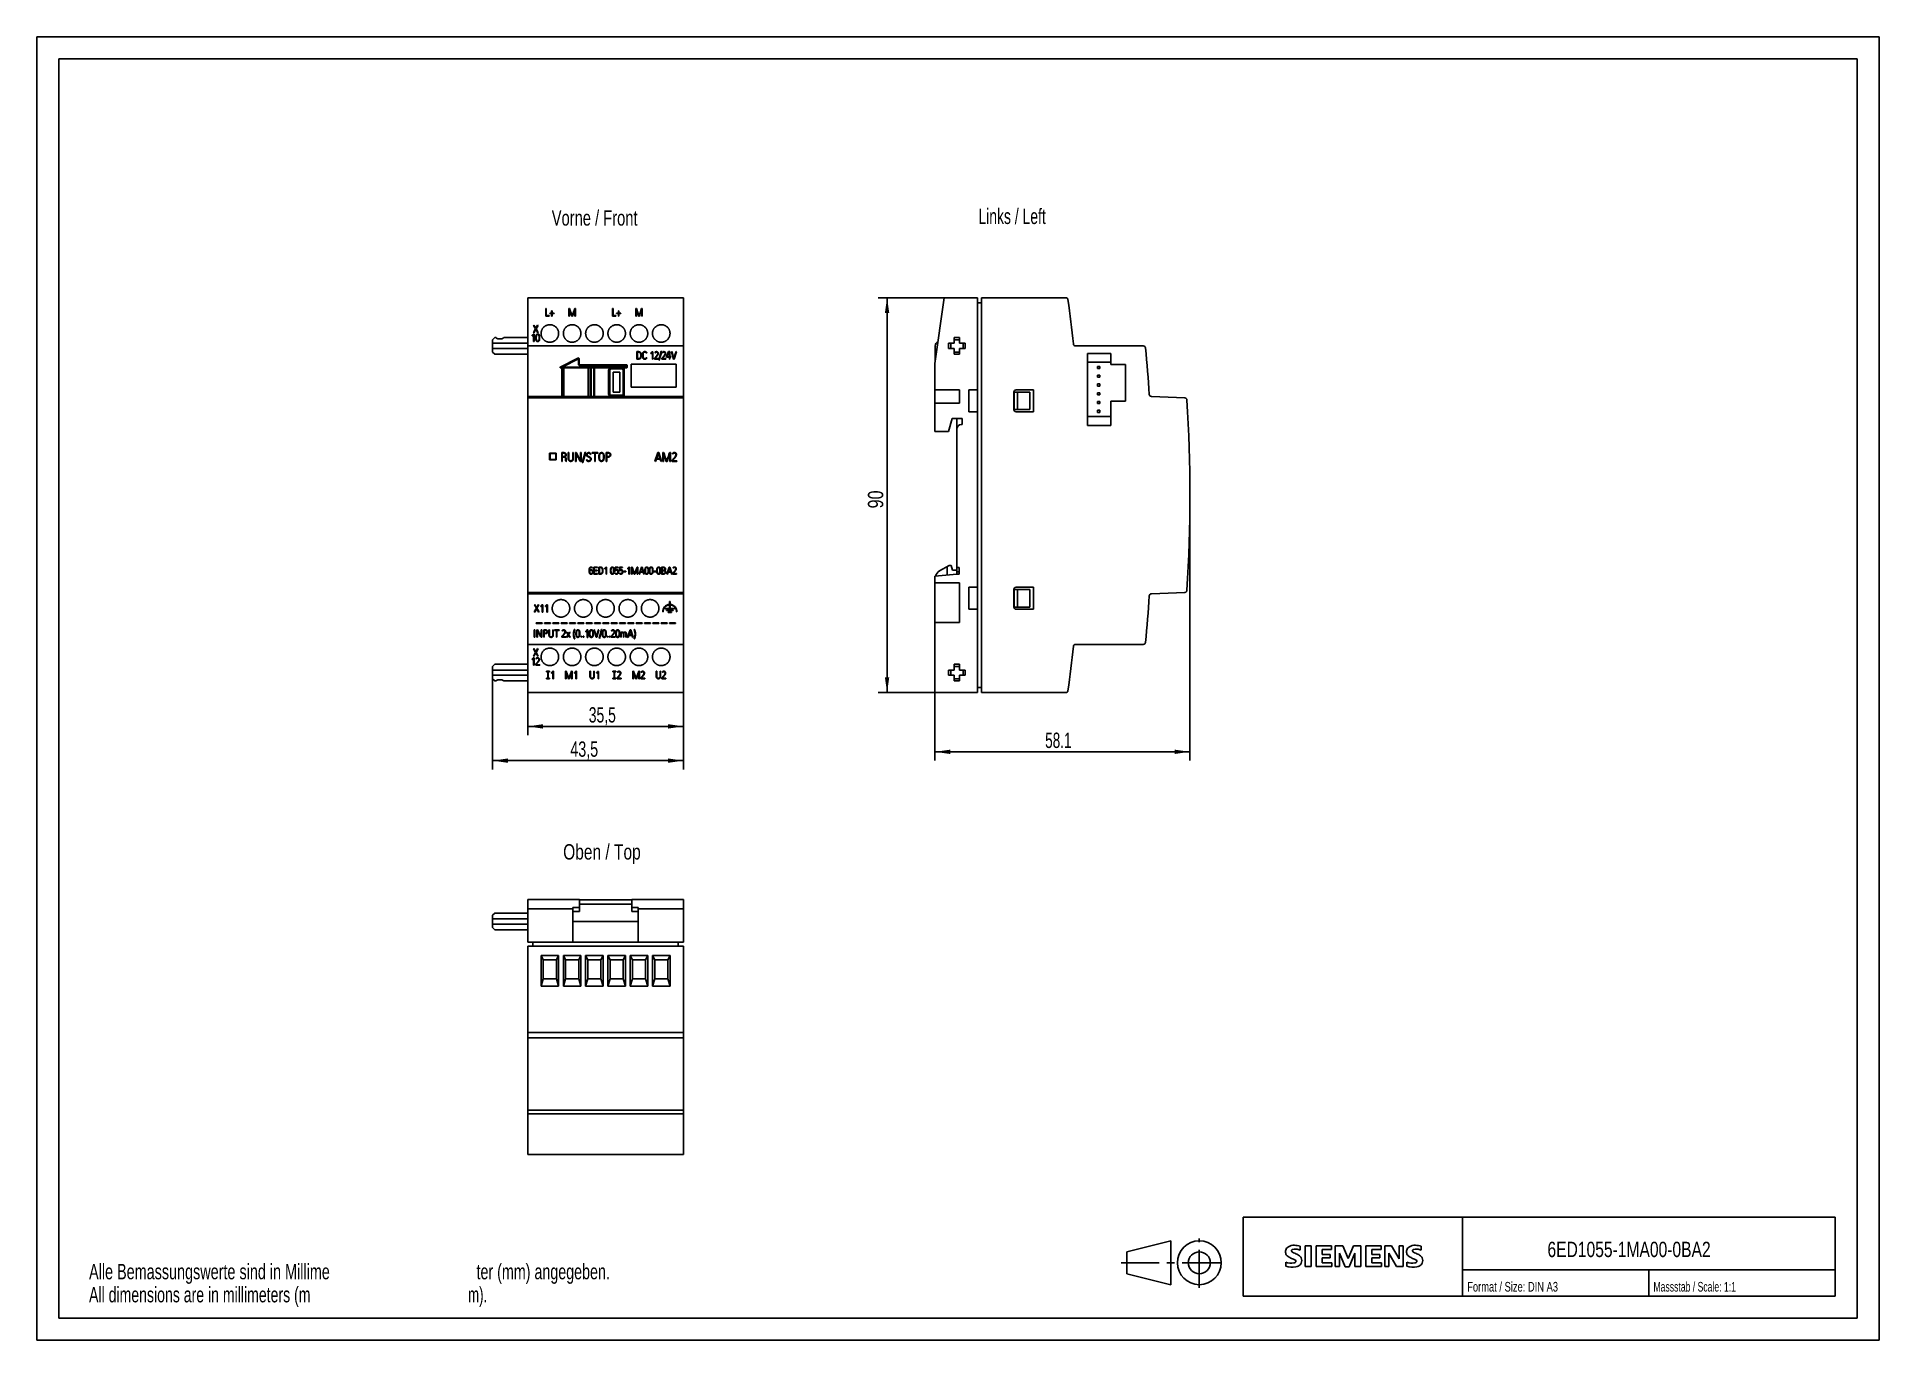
# Model space of a CAD drawing. Extents: x 0 to 420, y 0 to 297.
import ezdxf

# ---------------------------------------------------------------- set-up
doc = ezdxf.new("R2010")
doc.units = 0
doc.header["$LTSCALE"] = 23.1
doc.linetypes.add('CENTER', pattern=[0.6, 0.375, -0.075, 0.075, -0.075])
for name, color, linetype in [('10000_FRONT', 7, 'CONTINUOUS'), ('10100_DIM_FRONT', 7, 'CONTINUOUS'), ('10300_FRONT_GERMAN_ENGLISH', 7, 'CONTINUOUS'), ('10500_FRONT_LABELING', 7, 'CONTINUOUS'), ('11000_LEFT', 7, 'CONTINUOUS'), ('11100_DIM_LEFT', 7, 'CONTINUOUS'), ('11300_LEFT_GERMAN_ENGLISH', 7, 'CONTINUOUS'), ('13000_TOP', 7, 'CONTINUOUS'), ('13300_TOP_GERMAN_ENGLISH', 7, 'CONTINUOUS'), ('90000_FRAME', 7, 'CONTINUOUS'), ('91000_TIP', 7, 'CONTINUOUS')]:
    doc.layers.add(name, color=color, linetype=linetype)
doc.styles.get("Standard").update_dxf_attribs({"font": 'txt', "width": 0.8})
doc.dimstyles.new('DIMSTYLE_1', dxfattribs={"dimtxt": 3.5, "dimasz": 3.5, "dimexe": 0.18, "dimexo": 0.0625, "dimgap": 0.09, "dimtad": 1, "dimtxsty": 'STANDARD', "dimcen": 0.09, "dimazin": 3, "dimtp": 0.05, "dimtm": 0.05, "dimtfac": 1, "dimtofl": 0, "dimtmove": 0, "dimatfit": 3, "dimtolj": 1})
doc.dimstyles.new('DIMSTYLE_2', dxfattribs={"dimtxt": 3.5, "dimasz": 3.5, "dimexe": 0.18, "dimexo": 0.0625, "dimgap": 0.09, "dimtad": 1, "dimdec": 1, "dimtxsty": 'STANDARD', "dimcen": 0.09, "dimazin": 3, "dimtp": 0.1, "dimtm": 0.1, "dimtfac": 1, "dimtdec": 1, "dimtofl": 0, "dimtmove": 0, "dimatfit": 3, "dimtolj": 1})

msp = doc.modelspace()

# ---------------------------------------------------------------- texts
at = {"layer": '10300_FRONT_GERMAN_ENGLISH', "linetype": 'CONTINUOUS', "width": 0.716117}
msp.add_text('Vorne / Front', height=3.5, dxfattribs=at).set_placement((117.382, 253.989))
at = {"layer": '11300_LEFT_GERMAN_ENGLISH', "linetype": 'CONTINUOUS', "width": 0.678571}
msp.add_text('Links / Left', height=3.5, dxfattribs=at).set_placement((214.654, 254.352))
at = {"layer": '13300_TOP_GERMAN_ENGLISH', "color": 7, "linetype": 'CONTINUOUS', "width": 0.754762}
msp.add_text('Oben / Top', height=3.5, dxfattribs=at).set_placement((119.992, 109.524))
at = {"layer": '90000_FRAME', "color": 7, "linetype": 'CONTINUOUS'}
for s, height, width, p in [('6ED1055-1MA00-0BA2', 3.5, 0.760582, (344.382, 18.925)), ('Format / Size: DIN A3', 2.2, 0.723356, (326.092, 11.067)), ('Massstab / Scale: 1:1', 2.2, 0.668934, (368.545, 11.067))]:
    msp.add_text(s, height=height, dxfattribs=dict(at, width=width)).set_placement(p)
at = {"layer": '91000_TIP', "color": 7, "linetype": 'CONTINUOUS'}
for s, width, p in [('Alle Bemassungswerte sind in Millime', 0.701058, (11.906, 13.865)), ('ter (mm) angegeben.', 0.695489, (100.24, 13.865)), ('All dimensions are in millimeters (m', 0.685847, (11.904, 8.615)), ('m).', 0.642857, (98.321, 8.615))]:
    msp.add_text(s, height=3.5, dxfattribs=dict(at, width=width)).set_placement(p)

# ---------------------------------------------------------------- blocks, each defined once
blk = doc.blocks.new('*D0')
at = {"layer": '10100_DIM_FRONT', "linetype": 'CONTINUOUS'}
for p, q in [((147.4, 192.56), (147.4, 130.06)), ((103.9, 151.51), (103.9, 130.06)), ((103.9, 132.06), (125.65, 132.06)), ((147.4, 132.06), (125.65, 132.06))]:
    blk.add_line(p, q, dxfattribs=at)
for points in [[(107.4, 132.56), (103.9, 132.06), (107.4, 131.56)], [(143.9, 131.56), (147.4, 132.06), (143.9, 132.56)]]:
    blk.add_solid(points, dxfattribs=at)
at = {"layer": '10100_DIM_FRONT', "linetype": 'CONTINUOUS', "width": 0.696429}
blk.add_text('43,5', height=3.5, dxfattribs=at).set_placement((121.62, 132.94))
blk = doc.blocks.new('*D1')
at = {"layer": '10100_DIM_FRONT', "linetype": 'CONTINUOUS'}
for p, q in [((111.900486, 192.560113), (111.900486, 137.865388)), ((147.400486, 192.560113), (147.400486, 137.865388)), ((111.900486, 139.865388), (129.650486, 139.865388)), ((147.400486, 139.865388), (129.650486, 139.865388))]:
    blk.add_line(p, q, dxfattribs=at)
for points in [[(115.400486, 140.365388), (111.900486, 139.865388), (115.400486, 139.365388)], [(143.900486, 139.365388), (147.400486, 139.865388), (143.900486, 140.365388)]]:
    blk.add_solid(points, dxfattribs=at)
at = {"layer": '10100_DIM_FRONT', "linetype": 'CONTINUOUS', "width": 0.678571}
blk.add_text('35,5', height=3.5, dxfattribs=at).set_placement((125.819828, 140.740388))
blk = doc.blocks.new('*D2')
at = {"layer": '11100_DIM_LEFT', "linetype": 'CONTINUOUS'}
for p, q in [((210.651936, 237.561113), (191.833096, 237.561113)), ((193.833096, 237.561113), (193.833096, 192.561113)), ((193.833096, 147.561113), (193.833096, 192.561113)), ((209.59688, 147.561113), (191.833096, 147.561113))]:
    blk.add_line(p, q, dxfattribs=at)
for points in [[(194.333096, 234.061113), (193.833096, 237.561113), (193.333096, 234.061113)], [(193.333096, 151.061113), (193.833096, 147.561113), (194.333096, 151.061113)]]:
    blk.add_solid(points, dxfattribs=at)
at = {"layer": '11100_DIM_LEFT', "linetype": 'CONTINUOUS', "width": 0.785714}
blk.add_text('90', height=3.5, rotation=90, dxfattribs=at).set_placement((192.958096, 189.541244))
blk = doc.blocks.new('*D3')
at = {"layer": '11100_DIM_LEFT', "linetype": 'CONTINUOUS'}
for p, q in [((262.87, 192.56), (262.87, 132.07)), ((204.75, 155.56), (204.75, 132.07)), ((204.75, 134.07), (233.81, 134.07)), ((262.87, 134.07), (233.81, 134.07))]:
    blk.add_line(p, q, dxfattribs=at)
for points in [[(208.25, 134.57), (204.75, 134.07), (208.25, 133.57)], [(259.37, 133.57), (262.87, 134.07), (259.37, 134.57)]]:
    blk.add_solid(points, dxfattribs=at)
at = {"layer": '11100_DIM_LEFT', "linetype": 'CONTINUOUS', "width": 0.660714}
blk.add_text('58.1', height=3.5, dxfattribs=at).set_placement((229.87, 134.94))

# ---------------------------------------------------------------- dimensions: what is measured, and where the dimension line sits
at = {"layer": '10100_DIM_FRONT', "linetype": 'CONTINUOUS'}
for base, p1, text, picture, middle in [((147.4, 132.062), (103.9, 151.511), '43,5', '*D0', (126.492, 134.687)), ((147.4, 139.865), (111.9, 192.56), '35,5', '*D1', (130.57, 142.49))]:
    dim = msp.add_linear_dim(base=base, p1=p1, p2=(147.4, 192.56), text=text, dimstyle='DIMSTYLE_1', dxfattribs=at)
    dim.commit()
    dim.dimension.update_dxf_attribs({"geometry": picture, "text_midpoint": middle, "dimtype": 160})
at = {"layer": '11100_DIM_LEFT', "linetype": 'CONTINUOUS'}
dim = msp.add_linear_dim(base=(193.833, 237.561), p1=(209.597, 147.561), p2=(210.652, 237.561), angle=90, text='90', dimstyle='DIMSTYLE_1', dxfattribs=at)
dim.commit()
dim.dimension.update_dxf_attribs({"geometry": '*D2', "text_midpoint": (191.208, 192.291), "dimtype": 160})
dim = msp.add_linear_dim(base=(262.87, 134.066), p1=(204.748, 155.561), p2=(262.87, 192.561), dimstyle='DIMSTYLE_2', dxfattribs=at)
dim.commit()
dim.dimension.update_dxf_attribs({"geometry": '*D3', "text_midpoint": (234.498, 136.691), "dimtype": 160})

# ---------------------------------------------------------------- linework, layer by layer
at = {"layer": '10000_FRONT', "color": 7, "linetype": 'CONTINUOUS'}
for p, q in [((111.9, 237.561), (111.9, 147.561)), ((111.9, 237.561), (147.4, 237.561)), ((147.4, 237.561), (147.4, 147.561)), ((104.4, 228.461), (103.9, 227.961)), ((103.9, 225.161), (103.9, 227.961)), ((103.9, 227.161), (111.9, 227.161)), ((104.4, 228.461), (104.676, 228.461)), ((105.8, 228.161), (105.3, 228.161)), ((106.425, 228.461), (111.9, 228.461)), ((103.9, 225.961), (111.9, 225.961)), ((103.9, 225.161), (104.4, 224.661)), ((104.4, 224.661), (111.9, 224.661)), ((111.9, 226.561), (147.4, 226.561)), ((119.321, 221.75), (123.36, 223.813)), ((123.45, 223.634), (119.782, 221.761)), ((123.36, 223.813), (123.45, 223.634)), ((123.45, 222.461), (123.45, 223.634)), ((123.65, 223.634), (123.45, 223.634)), ((123.65, 223.634), (123.65, 222.461)), ((134.4, 221.561), (119.366, 221.561)), ((119.65, 221.561), (119.65, 215.061)), ((119.75, 221.561), (119.75, 215.061)), ((119.782, 221.761), (134.6, 221.761)), ((120.115, 221.561), (120.115, 215.061)), ((120.131, 221.561), (120.131, 215.061)), ((123.65, 222.461), (123.45, 222.461)), ((123.85, 222.261), (123.85, 222.061)), ((123.85, 222.261), (134.4, 222.261)), ((123.85, 222.061), (134.6, 222.061)), ((125.659, 215.061), (125.659, 221.561)), ((126.15, 221.561), (126.15, 215.061)), ((126.35, 221.561), (126.35, 215.061)), ((126.95, 221.561), (126.95, 215.061)), ((127.15, 221.561), (127.15, 215.061)), ((130.35, 215.611), (130.35, 221.011)), ((130.65, 221.011), (130.35, 221.011)), ((130.65, 221.011), (130.65, 215.611)), ((130.831, 221.286), (130.711, 221.561)), ((130.95, 221.311), (130.95, 221.561)), ((133.35, 221.311), (130.95, 221.311)), ((131.388, 216.048), (131.388, 220.574)), ((131.388, 220.574), (132.913, 220.574)), ((132.913, 220.574), (132.913, 216.048)), ((133.35, 221.311), (133.35, 221.561)), ((133.47, 221.286), (133.59, 221.561)), ((133.625, 221.131), (133.9, 221.251)), ((133.65, 215.611), (133.65, 221.011)), ((133.9, 221.011), (133.65, 221.011)), ((133.9, 215.061), (133.9, 221.561)), ((134.4, 221.561), (134.4, 222.261)), ((134.6, 222.061), (134.6, 221.761)), ((135.52, 217.181), (135.52, 222.441)), ((135.52, 222.441), (145.78, 222.441)), ((145.78, 222.441), (145.78, 217.181)), ((111.9, 215.042), (147.4, 215.042)), ((111.9, 214.709), (147.4, 214.709)), ((119.65, 215.061), (133.9, 215.061)), ((130.65, 215.611), (130.35, 215.611)), ((130.831, 215.336), (130.711, 215.061)), ((130.95, 215.311), (130.95, 215.061)), ((130.95, 215.311), (133.35, 215.311)), ((132.913, 216.048), (131.388, 216.048)), ((133.35, 215.311), (133.35, 215.061)), ((133.47, 215.336), (133.59, 215.061)), ((133.625, 215.491), (133.9, 215.371)), ((133.65, 215.611), (133.9, 215.611)), ((145.78, 217.181), (135.52, 217.181)), ((116.9, 202.119), (116.9, 200.618)), ((118.4, 202.119), (116.9, 202.119)), ((117, 202.019), (117, 200.718)), ((118.3, 202.019), (117, 202.019)), ((118.3, 200.718), (118.3, 202.019)), ((118.4, 200.618), (118.4, 202.119)), ((116.9, 200.618), (118.4, 200.618)), ((117, 200.718), (118.3, 200.718)), ((111.9, 170.414), (147.4, 170.414)), ((111.9, 170.081), (147.4, 170.081)), ((144.255, 168.341), (144.255, 167.66)), ((144.355, 168.341), (144.255, 168.341)), ((144.355, 167.66), (144.355, 168.341)), ((142.71, 165.941), (142.81, 165.941)), ((143.205, 166.741), (143.205, 166.641)), ((144.255, 166.741), (143.205, 166.741)), ((143.205, 166.641), (145.405, 166.641)), ((143.545, 166.241), (143.545, 166.341)), ((143.545, 166.341), (145.065, 166.341)), ((145.065, 166.241), (143.545, 166.241)), ((143.905, 165.841), (143.905, 165.941)), ((143.905, 165.941), (144.705, 165.941)), ((144.705, 165.841), (143.905, 165.841)), ((144.255, 167.56), (144.255, 166.741)), ((144.355, 166.741), (144.355, 167.56)), ((145.405, 166.741), (144.355, 166.741)), ((144.705, 165.941), (144.705, 165.841)), ((145.065, 166.341), (145.065, 166.241)), ((145.405, 166.641), (145.405, 166.741)), ((145.8, 165.941), (145.9, 165.941)), ((113.832, 163.315), (113.832, 163.475)), ((113.832, 163.475), (115.19, 163.475)), ((115.19, 163.315), (113.832, 163.315)), ((115.19, 163.475), (115.19, 163.315)), ((115.732, 163.315), (115.732, 163.475)), ((115.732, 163.475), (117.091, 163.475)), ((117.091, 163.315), (115.732, 163.315)), ((117.091, 163.475), (117.091, 163.315)), ((117.633, 163.315), (117.633, 163.475)), ((117.633, 163.475), (118.992, 163.475)), ((118.992, 163.315), (117.633, 163.315)), ((118.992, 163.475), (118.992, 163.315)), ((119.534, 163.315), (119.534, 163.475)), ((119.534, 163.475), (120.892, 163.475)), ((120.892, 163.315), (119.534, 163.315)), ((120.892, 163.475), (120.892, 163.315)), ((121.435, 163.315), (121.435, 163.475)), ((121.435, 163.475), (122.793, 163.475)), ((122.793, 163.315), (121.435, 163.315)), ((122.793, 163.475), (122.793, 163.315)), ((123.335, 163.315), (123.335, 163.475)), ((123.335, 163.475), (124.694, 163.475)), ((124.694, 163.315), (123.335, 163.315)), ((124.694, 163.475), (124.694, 163.315)), ((125.236, 163.315), (125.236, 163.475)), ((125.236, 163.475), (126.594, 163.475)), ((126.594, 163.315), (125.236, 163.315)), ((126.594, 163.475), (126.594, 163.315)), ((127.137, 163.315), (127.137, 163.475)), ((127.137, 163.475), (128.495, 163.475)), ((128.495, 163.315), (127.137, 163.315)), ((128.495, 163.475), (128.495, 163.315)), ((129.037, 163.315), (129.037, 163.475)), ((129.037, 163.475), (130.396, 163.475)), ((130.396, 163.315), (129.037, 163.315)), ((130.396, 163.475), (130.396, 163.315)), ((130.938, 163.315), (130.938, 163.475)), ((130.938, 163.475), (132.297, 163.475)), ((132.297, 163.315), (130.938, 163.315)), ((132.297, 163.475), (132.297, 163.315)), ((132.839, 163.315), (132.839, 163.475)), ((132.839, 163.475), (134.197, 163.475)), ((134.197, 163.315), (132.839, 163.315)), ((134.197, 163.475), (134.197, 163.315)), ((134.74, 163.315), (134.74, 163.475)), ((134.74, 163.475), (136.098, 163.475)), ((136.098, 163.315), (134.74, 163.315)), ((136.098, 163.475), (136.098, 163.315)), ((136.64, 163.315), (136.64, 163.475)), ((136.64, 163.475), (137.999, 163.475)), ((137.999, 163.315), (136.64, 163.315)), ((137.999, 163.475), (137.999, 163.315)), ((138.541, 163.315), (138.541, 163.475)), ((138.541, 163.475), (139.899, 163.475)), ((139.899, 163.315), (138.541, 163.315)), ((139.899, 163.475), (139.899, 163.315)), ((140.442, 163.315), (140.442, 163.475)), ((140.442, 163.475), (141.8, 163.475)), ((141.8, 163.315), (140.442, 163.315)), ((141.8, 163.475), (141.8, 163.315)), ((142.342, 163.315), (142.342, 163.475)), ((142.342, 163.475), (143.701, 163.475)), ((143.701, 163.315), (142.342, 163.315)), ((143.701, 163.475), (143.701, 163.315)), ((144.243, 163.315), (144.243, 163.475)), ((144.243, 163.475), (145.602, 163.475)), ((145.602, 163.315), (144.243, 163.315)), ((145.602, 163.475), (145.602, 163.315)), ((111.9, 158.561), (147.4, 158.561)), ((104.4, 154.011), (103.9, 153.511)), ((103.9, 150.711), (103.9, 153.511)), ((103.9, 152.711), (111.9, 152.711)), ((103.9, 151.511), (111.9, 151.511)), ((104.4, 154.011), (111.9, 154.011)), ((103.9, 150.711), (104.4, 150.211)), ((104.4, 150.211), (104.676, 150.211)), ((105.3, 150.511), (105.8, 150.511)), ((106.425, 150.211), (111.9, 150.211)), ((147.4, 147.561), (111.9, 147.561))]:
    msp.add_line(p, q, dxfattribs=at)
for centre, radius, start, end in [((105.3, 228.961), 0.8, 218.68219, 270), ((105.8, 228.961), 0.8, 270, 321.31781), ((130.95, 221.011), 0.6, 113.55646, 180), ((130.95, 221.011), 0.3, 90, 180), ((133.35, 221.011), 0.3, 0, 90), ((133.35, 221.011), 0.6, 23.55646, 66.44354), ((134.4, 222.061), 0.2, 0, 90), ((130.95, 215.611), 0.6, 180, 246.44354), ((130.95, 215.611), 0.3, 180, 270), ((133.35, 215.611), 0.3, 270, 360), ((133.35, 215.611), 0.6, 293.55646, 336.44354), ((144.305, 166.061), 1.6, 91.79079, 184.30122), ((144.305, 166.061), 1.5, 91.91021, 184.58857), ((144.305, 166.061), 1.6, 355.69878, 88.20922), ((144.305, 166.061), 1.5, 355.41143, 88.08979), ((105.3, 149.711), 0.8, 90, 141.31781), ((105.8, 149.711), 0.8, 38.68219, 90)]:
    msp.add_arc(centre, radius, start, end, dxfattribs=at)
for points, knots in [([(118.95, 229.411), (118.95, 229.477), (118.947, 229.542), (118.934, 229.672), (118.925, 229.736), (118.9, 229.863), (118.884, 229.927), (118.856, 230.02), (118.845, 230.052), (118.823, 230.114), (118.812, 230.144), (118.774, 230.235), (118.718, 230.353), (118.652, 230.464), (118.598, 230.546), (118.579, 230.573), (118.54, 230.625), (118.52, 230.651), (118.457, 230.728), (118.413, 230.777), (118.275, 230.915), (118.175, 230.998), (118.052, 231.081), (118.038, 231.09), (118.01, 231.107), (117.996, 231.116), (117.954, 231.142), (117.925, 231.158), (117.838, 231.204), (117.779, 231.232), (117.659, 231.283), (117.597, 231.305), (117.503, 231.333), (117.472, 231.342), (117.408, 231.358), (117.375, 231.366), (117.278, 231.385), (117.148, 231.404), (117.018, 231.411), (116.887, 231.411), (116.821, 231.408), (116.723, 231.398), (116.69, 231.394), (116.625, 231.385), (116.463, 231.356), (116.306, 231.309), (116.155, 231.246), (116.125, 231.233), (116.08, 231.212), (116.065, 231.204), (116.035, 231.19), (115.962, 231.152), (115.892, 231.109), (115.729, 231.001), (115.628, 230.918), (115.512, 230.801), (115.489, 230.777), (115.445, 230.728), (115.424, 230.704), (115.362, 230.628), (115.323, 230.575), (115.251, 230.467), (115.217, 230.411), (115.171, 230.325), (115.156, 230.295), (115.128, 230.236), (115.115, 230.206), (115.077, 230.115), (115.034, 229.992), (115.002, 229.866), (114.983, 229.77), (114.977, 229.738), (114.967, 229.674), (114.963, 229.641), (114.954, 229.543), (114.95, 229.477), (114.95, 229.411)], [0, 0, 0, 0, 0.03125, 0.03125, 0.0625, 0.0625, 0.09375, 0.09375, 0.109375, 0.109375, 0.125, 0.125, 0.15625, 0.1875, 0.1875, 0.203125, 0.203125, 0.21875, 0.21875, 0.25, 0.25, 0.3125, 0.3125, 0.3203125, 0.3203125, 0.328125, 0.328125, 0.34375, 0.34375, 0.375, 0.375, 0.40625, 0.40625, 0.421875, 0.421875, 0.4375, 0.4375, 0.46875, 0.5, 0.5, 0.53125, 0.53125, 0.546875, 0.546875, 0.5625, 0.625, 0.625, 0.640625, 0.640625, 0.6484375, 0.6484375, 0.65625, 0.6875, 0.6875, 0.75, 0.75, 0.765625, 0.765625, 0.78125, 0.78125, 0.8125, 0.8125, 0.84375, 0.84375, 0.859375, 0.859375, 0.875, 0.875, 0.90625, 0.9375, 0.9375, 0.953125, 0.953125, 0.96875, 0.96875, 1, 1, 1, 1]), ([(124.03, 229.411), (124.03, 229.477), (124.027, 229.542), (124.014, 229.672), (124.005, 229.736), (123.98, 229.863), (123.964, 229.927), (123.936, 230.02), (123.925, 230.052), (123.903, 230.114), (123.892, 230.144), (123.854, 230.235), (123.798, 230.353), (123.732, 230.464), (123.678, 230.546), (123.659, 230.573), (123.62, 230.625), (123.6, 230.651), (123.537, 230.728), (123.493, 230.777), (123.355, 230.915), (123.255, 230.998), (123.132, 231.081), (123.118, 231.09), (123.09, 231.107), (123.076, 231.116), (123.034, 231.142), (123.005, 231.158), (122.918, 231.204), (122.859, 231.232), (122.739, 231.283), (122.677, 231.305), (122.583, 231.333), (122.552, 231.342), (122.488, 231.358), (122.455, 231.366), (122.358, 231.385), (122.228, 231.404), (122.098, 231.411), (121.967, 231.411), (121.901, 231.408), (121.803, 231.398), (121.77, 231.394), (121.705, 231.385), (121.543, 231.356), (121.386, 231.309), (121.235, 231.246), (121.205, 231.233), (121.16, 231.212), (121.145, 231.204), (121.115, 231.19), (121.042, 231.152), (120.972, 231.109), (120.809, 231.001), (120.708, 230.918), (120.592, 230.801), (120.569, 230.777), (120.525, 230.728), (120.504, 230.704), (120.442, 230.628), (120.403, 230.575), (120.331, 230.467), (120.297, 230.411), (120.251, 230.325), (120.236, 230.295), (120.208, 230.236), (120.195, 230.206), (120.157, 230.115), (120.114, 229.992), (120.082, 229.866), (120.063, 229.77), (120.057, 229.738), (120.047, 229.674), (120.043, 229.641), (120.034, 229.543), (120.03, 229.477), (120.03, 229.411)], [0, 0, 0, 0, 0.03125, 0.03125, 0.0625, 0.0625, 0.09375, 0.09375, 0.109375, 0.109375, 0.125, 0.125, 0.15625, 0.1875, 0.1875, 0.203125, 0.203125, 0.21875, 0.21875, 0.25, 0.25, 0.3125, 0.3125, 0.3203125, 0.3203125, 0.328125, 0.328125, 0.34375, 0.34375, 0.375, 0.375, 0.40625, 0.40625, 0.421875, 0.421875, 0.4375, 0.4375, 0.46875, 0.5, 0.5, 0.53125, 0.53125, 0.546875, 0.546875, 0.5625, 0.625, 0.625, 0.640625, 0.640625, 0.6484375, 0.6484375, 0.65625, 0.6875, 0.6875, 0.75, 0.75, 0.765625, 0.765625, 0.78125, 0.78125, 0.8125, 0.8125, 0.84375, 0.84375, 0.859375, 0.859375, 0.875, 0.875, 0.90625, 0.9375, 0.9375, 0.953125, 0.953125, 0.96875, 0.96875, 1, 1, 1, 1]), ([(129.11, 229.411), (129.11, 229.477), (129.107, 229.542), (129.094, 229.672), (129.085, 229.736), (129.06, 229.863), (129.044, 229.927), (129.016, 230.02), (129.005, 230.052), (128.983, 230.114), (128.972, 230.144), (128.934, 230.235), (128.878, 230.353), (128.812, 230.464), (128.758, 230.546), (128.739, 230.573), (128.7, 230.625), (128.68, 230.651), (128.617, 230.728), (128.573, 230.777), (128.435, 230.915), (128.335, 230.998), (128.212, 231.081), (128.198, 231.09), (128.17, 231.107), (128.156, 231.116), (128.114, 231.142), (128.085, 231.158), (127.998, 231.204), (127.939, 231.232), (127.819, 231.283), (127.757, 231.305), (127.663, 231.333), (127.632, 231.342), (127.568, 231.358), (127.535, 231.366), (127.438, 231.385), (127.308, 231.404), (127.178, 231.411), (127.047, 231.411), (126.981, 231.408), (126.883, 231.398), (126.85, 231.394), (126.785, 231.385), (126.623, 231.356), (126.466, 231.309), (126.315, 231.246), (126.285, 231.233), (126.24, 231.212), (126.225, 231.204), (126.195, 231.19), (126.122, 231.152), (126.052, 231.109), (125.889, 231.001), (125.788, 230.918), (125.672, 230.801), (125.649, 230.777), (125.605, 230.728), (125.584, 230.704), (125.522, 230.628), (125.483, 230.575), (125.411, 230.467), (125.377, 230.411), (125.331, 230.325), (125.316, 230.295), (125.288, 230.236), (125.275, 230.206), (125.237, 230.115), (125.194, 229.992), (125.162, 229.866), (125.143, 229.77), (125.137, 229.738), (125.127, 229.674), (125.123, 229.641), (125.114, 229.543), (125.11, 229.477), (125.11, 229.411)], [0, 0, 0, 0, 0.03125, 0.03125, 0.0625, 0.0625, 0.09375, 0.09375, 0.109375, 0.109375, 0.125, 0.125, 0.15625, 0.1875, 0.1875, 0.203125, 0.203125, 0.21875, 0.21875, 0.25, 0.25, 0.3125, 0.3125, 0.3203125, 0.3203125, 0.328125, 0.328125, 0.34375, 0.34375, 0.375, 0.375, 0.40625, 0.40625, 0.421875, 0.421875, 0.4375, 0.4375, 0.46875, 0.5, 0.5, 0.53125, 0.53125, 0.546875, 0.546875, 0.5625, 0.625, 0.625, 0.640625, 0.640625, 0.6484375, 0.6484375, 0.65625, 0.6875, 0.6875, 0.75, 0.75, 0.765625, 0.765625, 0.78125, 0.78125, 0.8125, 0.8125, 0.84375, 0.84375, 0.859375, 0.859375, 0.875, 0.875, 0.90625, 0.9375, 0.9375, 0.953125, 0.953125, 0.96875, 0.96875, 1, 1, 1, 1]), ([(134.19, 229.411), (134.19, 229.477), (134.187, 229.542), (134.174, 229.672), (134.165, 229.736), (134.14, 229.863), (134.124, 229.927), (134.096, 230.02), (134.085, 230.052), (134.063, 230.114), (134.052, 230.144), (134.014, 230.235), (133.958, 230.353), (133.892, 230.464), (133.838, 230.546), (133.819, 230.573), (133.78, 230.625), (133.76, 230.651), (133.697, 230.728), (133.653, 230.777), (133.515, 230.915), (133.415, 230.998), (133.292, 231.081), (133.278, 231.09), (133.25, 231.107), (133.236, 231.116), (133.194, 231.142), (133.165, 231.158), (133.078, 231.204), (133.019, 231.232), (132.899, 231.283), (132.837, 231.305), (132.743, 231.333), (132.712, 231.342), (132.648, 231.358), (132.615, 231.366), (132.518, 231.385), (132.388, 231.404), (132.258, 231.411), (132.127, 231.411), (132.061, 231.408), (131.963, 231.398), (131.93, 231.394), (131.865, 231.385), (131.703, 231.356), (131.546, 231.309), (131.395, 231.246), (131.365, 231.233), (131.32, 231.212), (131.305, 231.204), (131.275, 231.19), (131.202, 231.152), (131.132, 231.109), (130.969, 231.001), (130.868, 230.918), (130.752, 230.801), (130.729, 230.777), (130.685, 230.728), (130.664, 230.704), (130.602, 230.628), (130.563, 230.575), (130.491, 230.467), (130.457, 230.411), (130.411, 230.325), (130.396, 230.295), (130.368, 230.236), (130.355, 230.206), (130.317, 230.115), (130.274, 229.992), (130.242, 229.866), (130.223, 229.77), (130.217, 229.738), (130.207, 229.674), (130.203, 229.641), (130.194, 229.543), (130.19, 229.477), (130.19, 229.411)], [0, 0, 0, 0, 0.03125, 0.03125, 0.0625, 0.0625, 0.09375, 0.09375, 0.109375, 0.109375, 0.125, 0.125, 0.15625, 0.1875, 0.1875, 0.203125, 0.203125, 0.21875, 0.21875, 0.25, 0.25, 0.3125, 0.3125, 0.3203125, 0.3203125, 0.328125, 0.328125, 0.34375, 0.34375, 0.375, 0.375, 0.40625, 0.40625, 0.421875, 0.421875, 0.4375, 0.4375, 0.46875, 0.5, 0.5, 0.53125, 0.53125, 0.546875, 0.546875, 0.5625, 0.625, 0.625, 0.640625, 0.640625, 0.6484375, 0.6484375, 0.65625, 0.6875, 0.6875, 0.75, 0.75, 0.765625, 0.765625, 0.78125, 0.78125, 0.8125, 0.8125, 0.84375, 0.84375, 0.859375, 0.859375, 0.875, 0.875, 0.90625, 0.9375, 0.9375, 0.953125, 0.953125, 0.96875, 0.96875, 1, 1, 1, 1]), ([(139.27, 229.411), (139.27, 229.477), (139.267, 229.542), (139.254, 229.672), (139.245, 229.736), (139.22, 229.863), (139.204, 229.927), (139.176, 230.02), (139.165, 230.052), (139.143, 230.114), (139.132, 230.144), (139.094, 230.235), (139.038, 230.353), (138.972, 230.464), (138.918, 230.546), (138.899, 230.573), (138.86, 230.625), (138.84, 230.651), (138.777, 230.728), (138.733, 230.777), (138.595, 230.915), (138.495, 230.998), (138.372, 231.081), (138.358, 231.09), (138.33, 231.107), (138.316, 231.116), (138.274, 231.142), (138.245, 231.158), (138.158, 231.204), (138.099, 231.232), (137.979, 231.283), (137.917, 231.305), (137.823, 231.333), (137.792, 231.342), (137.728, 231.358), (137.695, 231.366), (137.598, 231.385), (137.468, 231.404), (137.338, 231.411), (137.207, 231.411), (137.141, 231.408), (137.043, 231.398), (137.01, 231.394), (136.945, 231.385), (136.783, 231.356), (136.626, 231.309), (136.475, 231.246), (136.445, 231.233), (136.4, 231.212), (136.385, 231.204), (136.355, 231.19), (136.282, 231.152), (136.212, 231.109), (136.049, 231.001), (135.948, 230.918), (135.832, 230.801), (135.809, 230.777), (135.765, 230.728), (135.744, 230.704), (135.682, 230.628), (135.643, 230.575), (135.571, 230.467), (135.537, 230.411), (135.491, 230.325), (135.476, 230.295), (135.448, 230.236), (135.435, 230.206), (135.397, 230.115), (135.354, 229.992), (135.322, 229.866), (135.303, 229.77), (135.297, 229.738), (135.287, 229.674), (135.283, 229.641), (135.274, 229.543), (135.27, 229.477), (135.27, 229.411)], [0, 0, 0, 0, 0.03125, 0.03125, 0.0625, 0.0625, 0.09375, 0.09375, 0.109375, 0.109375, 0.125, 0.125, 0.15625, 0.1875, 0.1875, 0.203125, 0.203125, 0.21875, 0.21875, 0.25, 0.25, 0.3125, 0.3125, 0.3203125, 0.3203125, 0.328125, 0.328125, 0.34375, 0.34375, 0.375, 0.375, 0.40625, 0.40625, 0.421875, 0.421875, 0.4375, 0.4375, 0.46875, 0.5, 0.5, 0.53125, 0.53125, 0.546875, 0.546875, 0.5625, 0.625, 0.625, 0.640625, 0.640625, 0.6484375, 0.6484375, 0.65625, 0.6875, 0.6875, 0.75, 0.75, 0.765625, 0.765625, 0.78125, 0.78125, 0.8125, 0.8125, 0.84375, 0.84375, 0.859375, 0.859375, 0.875, 0.875, 0.90625, 0.9375, 0.9375, 0.953125, 0.953125, 0.96875, 0.96875, 1, 1, 1, 1]), ([(144.35, 229.411), (144.35, 229.477), (144.347, 229.542), (144.334, 229.672), (144.325, 229.736), (144.3, 229.863), (144.284, 229.927), (144.256, 230.02), (144.245, 230.052), (144.223, 230.114), (144.212, 230.144), (144.174, 230.235), (144.118, 230.353), (144.052, 230.464), (143.998, 230.546), (143.979, 230.573), (143.94, 230.625), (143.92, 230.651), (143.857, 230.728), (143.813, 230.777), (143.675, 230.915), (143.575, 230.998), (143.452, 231.081), (143.438, 231.09), (143.41, 231.107), (143.396, 231.116), (143.354, 231.142), (143.325, 231.158), (143.238, 231.204), (143.179, 231.232), (143.059, 231.283), (142.997, 231.305), (142.903, 231.333), (142.872, 231.342), (142.808, 231.358), (142.775, 231.366), (142.678, 231.385), (142.548, 231.404), (142.418, 231.411), (142.287, 231.411), (142.221, 231.408), (142.123, 231.398), (142.09, 231.394), (142.025, 231.385), (141.863, 231.356), (141.706, 231.309), (141.555, 231.246), (141.525, 231.233), (141.48, 231.212), (141.465, 231.204), (141.435, 231.19), (141.362, 231.152), (141.292, 231.109), (141.129, 231.001), (141.028, 230.918), (140.912, 230.801), (140.889, 230.777), (140.845, 230.728), (140.824, 230.704), (140.762, 230.628), (140.723, 230.575), (140.651, 230.467), (140.617, 230.411), (140.571, 230.325), (140.556, 230.295), (140.528, 230.236), (140.515, 230.206), (140.477, 230.115), (140.434, 229.992), (140.402, 229.866), (140.383, 229.77), (140.377, 229.738), (140.367, 229.674), (140.363, 229.641), (140.354, 229.543), (140.35, 229.477), (140.35, 229.411)], [0, 0, 0, 0, 0.03125, 0.03125, 0.0625, 0.0625, 0.09375, 0.09375, 0.109375, 0.109375, 0.125, 0.125, 0.15625, 0.1875, 0.1875, 0.203125, 0.203125, 0.21875, 0.21875, 0.25, 0.25, 0.3125, 0.3125, 0.3203125, 0.3203125, 0.328125, 0.328125, 0.34375, 0.34375, 0.375, 0.375, 0.40625, 0.40625, 0.421875, 0.421875, 0.4375, 0.4375, 0.46875, 0.5, 0.5, 0.53125, 0.53125, 0.546875, 0.546875, 0.5625, 0.625, 0.625, 0.640625, 0.640625, 0.6484375, 0.6484375, 0.65625, 0.6875, 0.6875, 0.75, 0.75, 0.765625, 0.765625, 0.78125, 0.78125, 0.8125, 0.8125, 0.84375, 0.84375, 0.859375, 0.859375, 0.875, 0.875, 0.90625, 0.9375, 0.9375, 0.953125, 0.953125, 0.96875, 0.96875, 1, 1, 1, 1]), ([(114.95, 229.411), (114.95, 229.345), (114.954, 229.28), (114.967, 229.151), (114.976, 229.086), (115.001, 228.959), (115.017, 228.896), (115.045, 228.802), (115.056, 228.771), (115.078, 228.709), (115.089, 228.678), (115.127, 228.587), (115.183, 228.47), (115.249, 228.358), (115.303, 228.276), (115.322, 228.25), (115.361, 228.197), (115.381, 228.171), (115.444, 228.094), (115.488, 228.046), (115.626, 227.907), (115.726, 227.824), (115.849, 227.742), (115.863, 227.733), (115.891, 227.715), (115.905, 227.706), (115.947, 227.681), (115.976, 227.664), (116.063, 227.618), (116.122, 227.59), (116.242, 227.54), (116.304, 227.517), (116.398, 227.489), (116.429, 227.48), (116.493, 227.464), (116.526, 227.456), (116.623, 227.437), (116.753, 227.418), (116.883, 227.411), (117.014, 227.411), (117.08, 227.414), (117.178, 227.424), (117.211, 227.428), (117.276, 227.438), (117.309, 227.443), (117.405, 227.462), (117.469, 227.478), (117.594, 227.516), (117.655, 227.538), (117.746, 227.576), (117.776, 227.589), (117.821, 227.61), (117.836, 227.618), (117.865, 227.633), (117.939, 227.671), (118.009, 227.713), (118.171, 227.822), (118.272, 227.904), (118.389, 228.021), (118.412, 228.045), (118.456, 228.094), (118.477, 228.119), (118.539, 228.194), (118.578, 228.247), (118.65, 228.355), (118.684, 228.411), (118.73, 228.498), (118.745, 228.527), (118.773, 228.587), (118.786, 228.617), (118.824, 228.707), (118.867, 228.83), (118.899, 228.956), (118.918, 229.052), (118.924, 229.084), (118.933, 229.149), (118.938, 229.181), (118.947, 229.28), (118.95, 229.345), (118.95, 229.411)], [0, 0, 0, 0, 0.03125, 0.03125, 0.0625, 0.0625, 0.09375, 0.09375, 0.109375, 0.109375, 0.125, 0.125, 0.15625, 0.1875, 0.1875, 0.203125, 0.203125, 0.21875, 0.21875, 0.25, 0.25, 0.3125, 0.3125, 0.3203125, 0.3203125, 0.328125, 0.328125, 0.34375, 0.34375, 0.375, 0.375, 0.40625, 0.40625, 0.421875, 0.421875, 0.4375, 0.4375, 0.46875, 0.5, 0.5, 0.53125, 0.53125, 0.546875, 0.546875, 0.5625, 0.5625, 0.59375, 0.59375, 0.625, 0.625, 0.640625, 0.640625, 0.6484375, 0.6484375, 0.65625, 0.6875, 0.6875, 0.75, 0.75, 0.765625, 0.765625, 0.78125, 0.78125, 0.8125, 0.8125, 0.84375, 0.84375, 0.859375, 0.859375, 0.875, 0.875, 0.90625, 0.9375, 0.9375, 0.953125, 0.953125, 0.96875, 0.96875, 1, 1, 1, 1]), ([(120.03, 229.411), (120.03, 229.345), (120.034, 229.28), (120.047, 229.151), (120.056, 229.086), (120.081, 228.959), (120.097, 228.896), (120.125, 228.802), (120.136, 228.771), (120.158, 228.709), (120.169, 228.678), (120.207, 228.587), (120.263, 228.47), (120.329, 228.358), (120.383, 228.276), (120.402, 228.25), (120.441, 228.197), (120.461, 228.171), (120.524, 228.094), (120.568, 228.046), (120.706, 227.907), (120.806, 227.824), (120.929, 227.742), (120.943, 227.733), (120.971, 227.715), (120.985, 227.706), (121.027, 227.681), (121.056, 227.664), (121.143, 227.618), (121.202, 227.59), (121.322, 227.54), (121.384, 227.517), (121.478, 227.489), (121.509, 227.48), (121.573, 227.464), (121.606, 227.456), (121.703, 227.437), (121.833, 227.418), (121.963, 227.411), (122.094, 227.411), (122.16, 227.414), (122.258, 227.424), (122.291, 227.428), (122.356, 227.438), (122.389, 227.443), (122.485, 227.462), (122.549, 227.478), (122.674, 227.516), (122.735, 227.538), (122.826, 227.576), (122.856, 227.589), (122.901, 227.61), (122.916, 227.618), (122.945, 227.633), (123.019, 227.671), (123.089, 227.713), (123.251, 227.822), (123.352, 227.904), (123.469, 228.021), (123.492, 228.045), (123.536, 228.094), (123.557, 228.119), (123.619, 228.194), (123.658, 228.247), (123.73, 228.355), (123.764, 228.411), (123.81, 228.498), (123.825, 228.527), (123.853, 228.587), (123.866, 228.617), (123.904, 228.707), (123.947, 228.83), (123.979, 228.956), (123.998, 229.052), (124.004, 229.084), (124.013, 229.149), (124.018, 229.181), (124.027, 229.28), (124.03, 229.345), (124.03, 229.411)], [0, 0, 0, 0, 0.03125, 0.03125, 0.0625, 0.0625, 0.09375, 0.09375, 0.109375, 0.109375, 0.125, 0.125, 0.15625, 0.1875, 0.1875, 0.203125, 0.203125, 0.21875, 0.21875, 0.25, 0.25, 0.3125, 0.3125, 0.3203125, 0.3203125, 0.328125, 0.328125, 0.34375, 0.34375, 0.375, 0.375, 0.40625, 0.40625, 0.421875, 0.421875, 0.4375, 0.4375, 0.46875, 0.5, 0.5, 0.53125, 0.53125, 0.546875, 0.546875, 0.5625, 0.5625, 0.59375, 0.59375, 0.625, 0.625, 0.640625, 0.640625, 0.6484375, 0.6484375, 0.65625, 0.6875, 0.6875, 0.75, 0.75, 0.765625, 0.765625, 0.78125, 0.78125, 0.8125, 0.8125, 0.84375, 0.84375, 0.859375, 0.859375, 0.875, 0.875, 0.90625, 0.9375, 0.9375, 0.953125, 0.953125, 0.96875, 0.96875, 1, 1, 1, 1]), ([(125.11, 229.411), (125.11, 229.345), (125.114, 229.28), (125.127, 229.151), (125.136, 229.086), (125.161, 228.959), (125.177, 228.896), (125.205, 228.802), (125.216, 228.771), (125.238, 228.709), (125.249, 228.678), (125.287, 228.587), (125.343, 228.47), (125.409, 228.358), (125.463, 228.276), (125.482, 228.25), (125.521, 228.197), (125.541, 228.171), (125.604, 228.094), (125.648, 228.046), (125.786, 227.907), (125.886, 227.824), (126.009, 227.742), (126.023, 227.733), (126.051, 227.715), (126.065, 227.706), (126.107, 227.681), (126.136, 227.664), (126.223, 227.618), (126.282, 227.59), (126.402, 227.54), (126.464, 227.517), (126.558, 227.489), (126.589, 227.48), (126.653, 227.464), (126.686, 227.456), (126.783, 227.437), (126.913, 227.418), (127.043, 227.411), (127.174, 227.411), (127.24, 227.414), (127.338, 227.424), (127.371, 227.428), (127.436, 227.438), (127.469, 227.443), (127.565, 227.462), (127.629, 227.478), (127.754, 227.516), (127.815, 227.538), (127.906, 227.576), (127.936, 227.589), (127.981, 227.61), (127.996, 227.618), (128.025, 227.633), (128.099, 227.671), (128.169, 227.713), (128.331, 227.822), (128.432, 227.904), (128.549, 228.021), (128.572, 228.045), (128.616, 228.094), (128.637, 228.119), (128.699, 228.194), (128.738, 228.247), (128.81, 228.355), (128.844, 228.411), (128.89, 228.498), (128.905, 228.527), (128.933, 228.587), (128.946, 228.617), (128.984, 228.707), (129.027, 228.83), (129.059, 228.956), (129.078, 229.052), (129.084, 229.084), (129.093, 229.149), (129.098, 229.181), (129.107, 229.28), (129.11, 229.345), (129.11, 229.411)], [0, 0, 0, 0, 0.03125, 0.03125, 0.0625, 0.0625, 0.09375, 0.09375, 0.109375, 0.109375, 0.125, 0.125, 0.15625, 0.1875, 0.1875, 0.203125, 0.203125, 0.21875, 0.21875, 0.25, 0.25, 0.3125, 0.3125, 0.3203125, 0.3203125, 0.328125, 0.328125, 0.34375, 0.34375, 0.375, 0.375, 0.40625, 0.40625, 0.421875, 0.421875, 0.4375, 0.4375, 0.46875, 0.5, 0.5, 0.53125, 0.53125, 0.546875, 0.546875, 0.5625, 0.5625, 0.59375, 0.59375, 0.625, 0.625, 0.640625, 0.640625, 0.6484375, 0.6484375, 0.65625, 0.6875, 0.6875, 0.75, 0.75, 0.765625, 0.765625, 0.78125, 0.78125, 0.8125, 0.8125, 0.84375, 0.84375, 0.859375, 0.859375, 0.875, 0.875, 0.90625, 0.9375, 0.9375, 0.953125, 0.953125, 0.96875, 0.96875, 1, 1, 1, 1]), ([(130.19, 229.411), (130.19, 229.345), (130.194, 229.28), (130.207, 229.151), (130.216, 229.086), (130.241, 228.959), (130.257, 228.896), (130.285, 228.802), (130.296, 228.771), (130.318, 228.709), (130.329, 228.678), (130.367, 228.587), (130.423, 228.47), (130.489, 228.358), (130.543, 228.276), (130.562, 228.25), (130.601, 228.197), (130.621, 228.171), (130.684, 228.094), (130.728, 228.046), (130.866, 227.907), (130.966, 227.824), (131.089, 227.742), (131.103, 227.733), (131.131, 227.715), (131.145, 227.706), (131.187, 227.681), (131.216, 227.664), (131.303, 227.618), (131.362, 227.59), (131.482, 227.54), (131.544, 227.517), (131.638, 227.489), (131.669, 227.48), (131.733, 227.464), (131.766, 227.456), (131.863, 227.437), (131.993, 227.418), (132.123, 227.411), (132.254, 227.411), (132.32, 227.414), (132.418, 227.424), (132.451, 227.428), (132.516, 227.438), (132.549, 227.443), (132.645, 227.462), (132.709, 227.478), (132.834, 227.516), (132.895, 227.538), (132.986, 227.576), (133.016, 227.589), (133.061, 227.61), (133.076, 227.618), (133.105, 227.633), (133.179, 227.671), (133.249, 227.713), (133.411, 227.822), (133.512, 227.904), (133.629, 228.021), (133.652, 228.045), (133.696, 228.094), (133.717, 228.119), (133.779, 228.194), (133.818, 228.247), (133.89, 228.355), (133.924, 228.411), (133.97, 228.498), (133.985, 228.527), (134.013, 228.587), (134.026, 228.617), (134.064, 228.707), (134.107, 228.83), (134.139, 228.956), (134.158, 229.052), (134.164, 229.084), (134.173, 229.149), (134.178, 229.181), (134.187, 229.28), (134.19, 229.345), (134.19, 229.411)], [0, 0, 0, 0, 0.03125, 0.03125, 0.0625, 0.0625, 0.09375, 0.09375, 0.109375, 0.109375, 0.125, 0.125, 0.15625, 0.1875, 0.1875, 0.203125, 0.203125, 0.21875, 0.21875, 0.25, 0.25, 0.3125, 0.3125, 0.3203125, 0.3203125, 0.328125, 0.328125, 0.34375, 0.34375, 0.375, 0.375, 0.40625, 0.40625, 0.421875, 0.421875, 0.4375, 0.4375, 0.46875, 0.5, 0.5, 0.53125, 0.53125, 0.546875, 0.546875, 0.5625, 0.5625, 0.59375, 0.59375, 0.625, 0.625, 0.640625, 0.640625, 0.6484375, 0.6484375, 0.65625, 0.6875, 0.6875, 0.75, 0.75, 0.765625, 0.765625, 0.78125, 0.78125, 0.8125, 0.8125, 0.84375, 0.84375, 0.859375, 0.859375, 0.875, 0.875, 0.90625, 0.9375, 0.9375, 0.953125, 0.953125, 0.96875, 0.96875, 1, 1, 1, 1]), ([(135.27, 229.411), (135.27, 229.345), (135.274, 229.28), (135.287, 229.151), (135.296, 229.086), (135.321, 228.959), (135.337, 228.896), (135.365, 228.802), (135.376, 228.771), (135.398, 228.709), (135.409, 228.678), (135.447, 228.587), (135.503, 228.47), (135.569, 228.358), (135.623, 228.276), (135.642, 228.25), (135.681, 228.197), (135.701, 228.171), (135.764, 228.094), (135.808, 228.046), (135.946, 227.907), (136.046, 227.824), (136.169, 227.742), (136.183, 227.733), (136.211, 227.715), (136.225, 227.706), (136.267, 227.681), (136.296, 227.664), (136.383, 227.618), (136.442, 227.59), (136.562, 227.54), (136.624, 227.517), (136.718, 227.489), (136.749, 227.48), (136.813, 227.464), (136.846, 227.456), (136.943, 227.437), (137.073, 227.418), (137.203, 227.411), (137.334, 227.411), (137.4, 227.414), (137.498, 227.424), (137.531, 227.428), (137.596, 227.438), (137.629, 227.443), (137.725, 227.462), (137.789, 227.478), (137.914, 227.516), (137.975, 227.538), (138.066, 227.576), (138.096, 227.589), (138.141, 227.61), (138.156, 227.618), (138.185, 227.633), (138.259, 227.671), (138.329, 227.713), (138.491, 227.822), (138.592, 227.904), (138.709, 228.021), (138.732, 228.045), (138.776, 228.094), (138.797, 228.119), (138.859, 228.194), (138.898, 228.247), (138.97, 228.355), (139.004, 228.411), (139.05, 228.498), (139.065, 228.527), (139.093, 228.587), (139.106, 228.617), (139.144, 228.707), (139.187, 228.83), (139.219, 228.956), (139.238, 229.052), (139.244, 229.084), (139.253, 229.149), (139.258, 229.181), (139.267, 229.28), (139.27, 229.345), (139.27, 229.411)], [0, 0, 0, 0, 0.03125, 0.03125, 0.0625, 0.0625, 0.09375, 0.09375, 0.109375, 0.109375, 0.125, 0.125, 0.15625, 0.1875, 0.1875, 0.203125, 0.203125, 0.21875, 0.21875, 0.25, 0.25, 0.3125, 0.3125, 0.3203125, 0.3203125, 0.328125, 0.328125, 0.34375, 0.34375, 0.375, 0.375, 0.40625, 0.40625, 0.421875, 0.421875, 0.4375, 0.4375, 0.46875, 0.5, 0.5, 0.53125, 0.53125, 0.546875, 0.546875, 0.5625, 0.5625, 0.59375, 0.59375, 0.625, 0.625, 0.640625, 0.640625, 0.6484375, 0.6484375, 0.65625, 0.6875, 0.6875, 0.75, 0.75, 0.765625, 0.765625, 0.78125, 0.78125, 0.8125, 0.8125, 0.84375, 0.84375, 0.859375, 0.859375, 0.875, 0.875, 0.90625, 0.9375, 0.9375, 0.953125, 0.953125, 0.96875, 0.96875, 1, 1, 1, 1]), ([(140.35, 229.411), (140.35, 229.345), (140.354, 229.28), (140.367, 229.151), (140.376, 229.086), (140.401, 228.959), (140.417, 228.896), (140.445, 228.802), (140.456, 228.771), (140.478, 228.709), (140.489, 228.678), (140.527, 228.587), (140.583, 228.47), (140.649, 228.358), (140.703, 228.276), (140.722, 228.25), (140.761, 228.197), (140.781, 228.171), (140.844, 228.094), (140.888, 228.046), (141.026, 227.907), (141.126, 227.824), (141.249, 227.742), (141.263, 227.733), (141.291, 227.715), (141.305, 227.706), (141.347, 227.681), (141.376, 227.664), (141.463, 227.618), (141.522, 227.59), (141.642, 227.54), (141.704, 227.517), (141.798, 227.489), (141.829, 227.48), (141.893, 227.464), (141.926, 227.456), (142.023, 227.437), (142.153, 227.418), (142.283, 227.411), (142.414, 227.411), (142.48, 227.414), (142.578, 227.424), (142.611, 227.428), (142.676, 227.438), (142.709, 227.443), (142.805, 227.462), (142.869, 227.478), (142.994, 227.516), (143.055, 227.538), (143.146, 227.576), (143.176, 227.589), (143.221, 227.61), (143.236, 227.618), (143.265, 227.633), (143.339, 227.671), (143.409, 227.713), (143.571, 227.822), (143.672, 227.904), (143.789, 228.021), (143.812, 228.045), (143.856, 228.094), (143.877, 228.119), (143.939, 228.194), (143.978, 228.247), (144.05, 228.355), (144.084, 228.411), (144.13, 228.498), (144.145, 228.527), (144.173, 228.587), (144.186, 228.617), (144.224, 228.707), (144.267, 228.83), (144.299, 228.956), (144.318, 229.052), (144.324, 229.084), (144.333, 229.149), (144.338, 229.181), (144.347, 229.28), (144.35, 229.345), (144.35, 229.411)], [0, 0, 0, 0, 0.03125, 0.03125, 0.0625, 0.0625, 0.09375, 0.09375, 0.109375, 0.109375, 0.125, 0.125, 0.15625, 0.1875, 0.1875, 0.203125, 0.203125, 0.21875, 0.21875, 0.25, 0.25, 0.3125, 0.3125, 0.3203125, 0.3203125, 0.328125, 0.328125, 0.34375, 0.34375, 0.375, 0.375, 0.40625, 0.40625, 0.421875, 0.421875, 0.4375, 0.4375, 0.46875, 0.5, 0.5, 0.53125, 0.53125, 0.546875, 0.546875, 0.5625, 0.5625, 0.59375, 0.59375, 0.625, 0.625, 0.640625, 0.640625, 0.6484375, 0.6484375, 0.65625, 0.6875, 0.6875, 0.75, 0.75, 0.765625, 0.765625, 0.78125, 0.78125, 0.8125, 0.8125, 0.84375, 0.84375, 0.859375, 0.859375, 0.875, 0.875, 0.90625, 0.9375, 0.9375, 0.953125, 0.953125, 0.96875, 0.96875, 1, 1, 1, 1]), ([(123.36, 223.813), (123.421, 223.844), (123.497, 223.841), (123.614, 223.769), (123.65, 223.703), (123.65, 223.634)], [0, 0, 0, 0, 0.5, 0.5, 1, 1, 1, 1]), ([(119.366, 221.561), (119.344, 221.561), (119.322, 221.569), (119.287, 221.597), (119.274, 221.616), (119.264, 221.66), (119.266, 221.683), (119.285, 221.723), (119.301, 221.74), (119.321, 221.75)], [0, 0, 0, 0, 0.25, 0.25, 0.5, 0.5, 0.75, 0.75, 1, 1, 1, 1]), ([(119.782, 221.761), (119.755, 221.76), (119.727, 221.76), (119.684, 221.759), (119.67, 221.758), (119.641, 221.758), (119.627, 221.757), (119.598, 221.757), (119.585, 221.756), (119.559, 221.756), (119.546, 221.756), (119.52, 221.755), (119.507, 221.755), (119.482, 221.754), (119.469, 221.754), (119.446, 221.753), (119.436, 221.753), (119.418, 221.752), (119.409, 221.752), (119.392, 221.752), (119.383, 221.752), (119.37, 221.751), (119.364, 221.751), (119.357, 221.751), (119.355, 221.751), (119.344, 221.751), (119.335, 221.751), (119.323, 221.75), (119.321, 221.75), (119.321, 221.75)], [0, 0, 0, 0, 0.157963, 0.157963, 0.2369445, 0.2369445, 0.315926, 0.315926, 0.3913861, 0.3913861, 0.4668462, 0.4668462, 0.5423063, 0.5423063, 0.6177664, 0.6177664, 0.6751622, 0.6751622, 0.732558, 0.732558, 0.7899538, 0.7899538, 0.8330007, 0.8330007, 0.8473496, 0.8473496, 0.9235577, 0.9235577, 1, 1, 1, 1]), ([(119.782, 221.761), (119.756, 221.748), (119.708, 221.725), (119.642, 221.693), (119.588, 221.667), (119.534, 221.642), (119.483, 221.617), (119.432, 221.593), (119.396, 221.575), (119.371, 221.563), (119.368, 221.562), (119.366, 221.561)], [0, 0, 0, 0, 0.1612293, 0.2982169, 0.4109898, 0.4996, 0.6377168, 0.7515207, 0.8492535, 0.9299437, 1, 1, 1, 1]), ([(123.85, 222.061), (123.824, 222.061), (123.798, 222.064), (123.759, 222.072), (123.746, 222.075), (123.721, 222.082), (123.697, 222.091), (123.673, 222.102), (123.65, 222.115), (123.639, 222.122), (123.606, 222.143), (123.586, 222.16), (123.558, 222.188), (123.55, 222.197), (123.533, 222.218), (123.525, 222.228), (123.503, 222.261), (123.491, 222.284), (123.476, 222.32), (123.472, 222.333), (123.464, 222.358), (123.461, 222.37), (123.453, 222.409), (123.45, 222.435), (123.45, 222.461)], [0, 0, 0, 0, 0.125, 0.125, 0.1875, 0.1875, 0.25, 0.3125, 0.3125, 0.375, 0.375, 0.5, 0.5, 0.5625, 0.5625, 0.625, 0.625, 0.75, 0.75, 0.8125, 0.8125, 0.875, 0.875, 1, 1, 1, 1]), ([(123.65, 222.461), (123.65, 222.458), (123.651, 222.455), (123.651, 222.448), (123.652, 222.438), (123.654, 222.422), (123.657, 222.409), (123.661, 222.397), (123.663, 222.391), (123.671, 222.373), (123.677, 222.361), (123.691, 222.339), (123.7, 222.329), (123.718, 222.311), (123.728, 222.302), (123.745, 222.291), (123.75, 222.288), (123.762, 222.282), (123.774, 222.276), (123.786, 222.272), (123.798, 222.268), (123.805, 222.266), (123.824, 222.262), (123.837, 222.261), (123.85, 222.261)], [0, 0, 0, 0, 0.03125, 0.03125, 0.0625, 0.125, 0.1875, 0.1875, 0.25, 0.25, 0.375, 0.375, 0.5, 0.5, 0.625, 0.625, 0.6875, 0.6875, 0.75, 0.8125, 0.8125, 0.875, 0.875, 1, 1, 1, 1]), ([(134.6, 221.761), (134.6, 221.708), (134.579, 221.657), (134.505, 221.583), (134.453, 221.561), (134.4, 221.561)], [0, 0, 0, 0, 0.5, 0.5, 1, 1, 1, 1]), ([(121.49, 166.761), (121.49, 166.827), (121.487, 166.892), (121.474, 167.022), (121.465, 167.086), (121.44, 167.214), (121.424, 167.277), (121.395, 167.371), (121.385, 167.403), (121.363, 167.465), (121.351, 167.495), (121.314, 167.586), (121.258, 167.704), (121.191, 167.816), (121.137, 167.897), (121.118, 167.924), (121.079, 167.977), (121.059, 168.003), (120.996, 168.079), (120.952, 168.128), (120.814, 168.266), (120.713, 168.349), (120.577, 168.441), (120.549, 168.459), (120.492, 168.492), (120.464, 168.509), (120.377, 168.555), (120.318, 168.583), (120.198, 168.633), (120.136, 168.655), (120.042, 168.684), (120.011, 168.693), (119.947, 168.709), (119.914, 168.716), (119.817, 168.735), (119.688, 168.754), (119.558, 168.761), (119.427, 168.761), (119.362, 168.758), (119.263, 168.748), (119.23, 168.744), (119.165, 168.735), (119.133, 168.729), (119.036, 168.71), (118.973, 168.694), (118.848, 168.656), (118.787, 168.634), (118.696, 168.597), (118.666, 168.583), (118.621, 168.562), (118.606, 168.555), (118.577, 168.54), (118.504, 168.502), (118.434, 168.46), (118.271, 168.352), (118.17, 168.269), (118.053, 168.152), (118.03, 168.128), (117.986, 168.08), (117.965, 168.055), (117.903, 167.979), (117.864, 167.927), (117.792, 167.819), (117.758, 167.763), (117.712, 167.676), (117.697, 167.647), (117.669, 167.587), (117.655, 167.557), (117.618, 167.466), (117.574, 167.343), (117.542, 167.217), (117.523, 167.121), (117.517, 167.089), (117.508, 167.024), (117.503, 166.991), (117.494, 166.893), (117.49, 166.827), (117.49, 166.761)], [0, 0, 0, 0, 0.03125, 0.03125, 0.0625, 0.0625, 0.09375, 0.09375, 0.109375, 0.109375, 0.125, 0.125, 0.15625, 0.1875, 0.1875, 0.203125, 0.203125, 0.21875, 0.21875, 0.25, 0.25, 0.3125, 0.3125, 0.328125, 0.328125, 0.34375, 0.34375, 0.375, 0.375, 0.40625, 0.40625, 0.421875, 0.421875, 0.4375, 0.4375, 0.46875, 0.5, 0.5, 0.53125, 0.53125, 0.546875, 0.546875, 0.5625, 0.5625, 0.59375, 0.59375, 0.625, 0.625, 0.640625, 0.640625, 0.6484375, 0.6484375, 0.65625, 0.6875, 0.6875, 0.75, 0.75, 0.765625, 0.765625, 0.78125, 0.78125, 0.8125, 0.8125, 0.84375, 0.84375, 0.859375, 0.859375, 0.875, 0.875, 0.90625, 0.9375, 0.9375, 0.953125, 0.953125, 0.96875, 0.96875, 1, 1, 1, 1]), ([(126.57, 166.761), (126.57, 166.827), (126.567, 166.892), (126.554, 167.022), (126.545, 167.086), (126.52, 167.214), (126.504, 167.277), (126.475, 167.371), (126.465, 167.403), (126.443, 167.465), (126.431, 167.495), (126.394, 167.586), (126.338, 167.704), (126.271, 167.816), (126.217, 167.897), (126.198, 167.924), (126.159, 167.977), (126.139, 168.003), (126.076, 168.079), (126.032, 168.128), (125.894, 168.266), (125.793, 168.349), (125.657, 168.441), (125.629, 168.459), (125.572, 168.492), (125.544, 168.509), (125.457, 168.555), (125.398, 168.583), (125.278, 168.633), (125.216, 168.655), (125.122, 168.684), (125.091, 168.693), (125.027, 168.709), (124.994, 168.716), (124.897, 168.735), (124.768, 168.754), (124.638, 168.761), (124.507, 168.761), (124.442, 168.758), (124.343, 168.748), (124.31, 168.744), (124.245, 168.735), (124.213, 168.729), (124.116, 168.71), (124.053, 168.694), (123.928, 168.656), (123.867, 168.634), (123.776, 168.597), (123.746, 168.583), (123.701, 168.562), (123.686, 168.555), (123.657, 168.54), (123.584, 168.502), (123.514, 168.46), (123.351, 168.352), (123.25, 168.269), (123.133, 168.152), (123.11, 168.128), (123.066, 168.08), (123.045, 168.055), (122.983, 167.979), (122.944, 167.927), (122.872, 167.819), (122.838, 167.763), (122.792, 167.676), (122.777, 167.647), (122.749, 167.587), (122.735, 167.557), (122.698, 167.466), (122.654, 167.343), (122.622, 167.217), (122.603, 167.121), (122.597, 167.089), (122.588, 167.024), (122.583, 166.991), (122.574, 166.893), (122.57, 166.827), (122.57, 166.761)], [0, 0, 0, 0, 0.03125, 0.03125, 0.0625, 0.0625, 0.09375, 0.09375, 0.109375, 0.109375, 0.125, 0.125, 0.15625, 0.1875, 0.1875, 0.203125, 0.203125, 0.21875, 0.21875, 0.25, 0.25, 0.3125, 0.3125, 0.328125, 0.328125, 0.34375, 0.34375, 0.375, 0.375, 0.40625, 0.40625, 0.421875, 0.421875, 0.4375, 0.4375, 0.46875, 0.5, 0.5, 0.53125, 0.53125, 0.546875, 0.546875, 0.5625, 0.5625, 0.59375, 0.59375, 0.625, 0.625, 0.640625, 0.640625, 0.6484375, 0.6484375, 0.65625, 0.6875, 0.6875, 0.75, 0.75, 0.765625, 0.765625, 0.78125, 0.78125, 0.8125, 0.8125, 0.84375, 0.84375, 0.859375, 0.859375, 0.875, 0.875, 0.90625, 0.9375, 0.9375, 0.953125, 0.953125, 0.96875, 0.96875, 1, 1, 1, 1]), ([(131.65, 166.761), (131.65, 166.827), (131.647, 166.892), (131.634, 167.022), (131.625, 167.086), (131.6, 167.214), (131.584, 167.277), (131.555, 167.371), (131.545, 167.403), (131.523, 167.465), (131.511, 167.495), (131.474, 167.586), (131.418, 167.704), (131.351, 167.816), (131.297, 167.897), (131.278, 167.924), (131.239, 167.977), (131.219, 168.003), (131.156, 168.079), (131.112, 168.128), (130.974, 168.266), (130.873, 168.349), (130.737, 168.441), (130.709, 168.459), (130.652, 168.492), (130.624, 168.509), (130.537, 168.555), (130.478, 168.583), (130.358, 168.633), (130.296, 168.655), (130.202, 168.684), (130.171, 168.693), (130.107, 168.709), (130.074, 168.716), (129.977, 168.735), (129.848, 168.754), (129.718, 168.761), (129.587, 168.761), (129.522, 168.758), (129.423, 168.748), (129.39, 168.744), (129.325, 168.735), (129.293, 168.729), (129.196, 168.71), (129.133, 168.694), (129.008, 168.656), (128.947, 168.634), (128.856, 168.597), (128.826, 168.583), (128.781, 168.562), (128.766, 168.555), (128.737, 168.54), (128.664, 168.502), (128.594, 168.46), (128.431, 168.352), (128.33, 168.269), (128.213, 168.152), (128.19, 168.128), (128.146, 168.08), (128.125, 168.055), (128.063, 167.979), (128.024, 167.927), (127.952, 167.819), (127.918, 167.763), (127.872, 167.676), (127.857, 167.647), (127.829, 167.587), (127.815, 167.557), (127.778, 167.466), (127.734, 167.343), (127.702, 167.217), (127.683, 167.121), (127.677, 167.089), (127.668, 167.024), (127.663, 166.991), (127.654, 166.893), (127.65, 166.827), (127.65, 166.761)], [0, 0, 0, 0, 0.03125, 0.03125, 0.0625, 0.0625, 0.09375, 0.09375, 0.109375, 0.109375, 0.125, 0.125, 0.15625, 0.1875, 0.1875, 0.203125, 0.203125, 0.21875, 0.21875, 0.25, 0.25, 0.3125, 0.3125, 0.328125, 0.328125, 0.34375, 0.34375, 0.375, 0.375, 0.40625, 0.40625, 0.421875, 0.421875, 0.4375, 0.4375, 0.46875, 0.5, 0.5, 0.53125, 0.53125, 0.546875, 0.546875, 0.5625, 0.5625, 0.59375, 0.59375, 0.625, 0.625, 0.640625, 0.640625, 0.6484375, 0.6484375, 0.65625, 0.6875, 0.6875, 0.75, 0.75, 0.765625, 0.765625, 0.78125, 0.78125, 0.8125, 0.8125, 0.84375, 0.84375, 0.859375, 0.859375, 0.875, 0.875, 0.90625, 0.9375, 0.9375, 0.953125, 0.953125, 0.96875, 0.96875, 1, 1, 1, 1]), ([(136.73, 166.761), (136.73, 166.827), (136.727, 166.892), (136.714, 167.022), (136.705, 167.086), (136.68, 167.214), (136.664, 167.277), (136.635, 167.371), (136.625, 167.403), (136.603, 167.465), (136.591, 167.495), (136.554, 167.586), (136.498, 167.704), (136.431, 167.816), (136.377, 167.897), (136.358, 167.924), (136.319, 167.977), (136.299, 168.003), (136.236, 168.079), (136.192, 168.128), (136.054, 168.266), (135.953, 168.349), (135.817, 168.441), (135.789, 168.459), (135.732, 168.492), (135.704, 168.509), (135.617, 168.555), (135.558, 168.583), (135.438, 168.633), (135.376, 168.655), (135.282, 168.684), (135.251, 168.693), (135.187, 168.709), (135.154, 168.716), (135.057, 168.735), (134.928, 168.754), (134.798, 168.761), (134.667, 168.761), (134.602, 168.758), (134.503, 168.748), (134.47, 168.744), (134.405, 168.735), (134.373, 168.729), (134.276, 168.71), (134.213, 168.694), (134.088, 168.656), (134.027, 168.634), (133.936, 168.597), (133.906, 168.583), (133.861, 168.562), (133.846, 168.555), (133.817, 168.54), (133.744, 168.502), (133.674, 168.46), (133.511, 168.352), (133.41, 168.269), (133.293, 168.152), (133.27, 168.128), (133.226, 168.08), (133.205, 168.055), (133.143, 167.979), (133.104, 167.927), (133.032, 167.819), (132.998, 167.763), (132.952, 167.676), (132.937, 167.647), (132.909, 167.587), (132.895, 167.557), (132.858, 167.466), (132.814, 167.343), (132.782, 167.217), (132.763, 167.121), (132.757, 167.089), (132.748, 167.024), (132.743, 166.991), (132.734, 166.893), (132.73, 166.827), (132.73, 166.761)], [0, 0, 0, 0, 0.03125, 0.03125, 0.0625, 0.0625, 0.09375, 0.09375, 0.109375, 0.109375, 0.125, 0.125, 0.15625, 0.1875, 0.1875, 0.203125, 0.203125, 0.21875, 0.21875, 0.25, 0.25, 0.3125, 0.3125, 0.328125, 0.328125, 0.34375, 0.34375, 0.375, 0.375, 0.40625, 0.40625, 0.421875, 0.421875, 0.4375, 0.4375, 0.46875, 0.5, 0.5, 0.53125, 0.53125, 0.546875, 0.546875, 0.5625, 0.5625, 0.59375, 0.59375, 0.625, 0.625, 0.640625, 0.640625, 0.6484375, 0.6484375, 0.65625, 0.6875, 0.6875, 0.75, 0.75, 0.765625, 0.765625, 0.78125, 0.78125, 0.8125, 0.8125, 0.84375, 0.84375, 0.859375, 0.859375, 0.875, 0.875, 0.90625, 0.9375, 0.9375, 0.953125, 0.953125, 0.96875, 0.96875, 1, 1, 1, 1]), ([(141.81, 166.761), (141.81, 166.827), (141.807, 166.892), (141.794, 167.022), (141.785, 167.086), (141.76, 167.214), (141.744, 167.277), (141.715, 167.371), (141.705, 167.403), (141.683, 167.465), (141.671, 167.495), (141.634, 167.586), (141.578, 167.704), (141.511, 167.816), (141.457, 167.897), (141.438, 167.924), (141.399, 167.977), (141.379, 168.003), (141.316, 168.079), (141.272, 168.128), (141.134, 168.266), (141.033, 168.349), (140.897, 168.441), (140.869, 168.459), (140.812, 168.492), (140.784, 168.509), (140.697, 168.555), (140.638, 168.583), (140.518, 168.633), (140.456, 168.655), (140.362, 168.684), (140.331, 168.693), (140.267, 168.709), (140.234, 168.716), (140.137, 168.735), (140.008, 168.754), (139.878, 168.761), (139.747, 168.761), (139.682, 168.758), (139.583, 168.748), (139.55, 168.744), (139.485, 168.735), (139.453, 168.729), (139.356, 168.71), (139.293, 168.694), (139.168, 168.656), (139.107, 168.634), (139.016, 168.597), (138.986, 168.583), (138.941, 168.562), (138.926, 168.555), (138.897, 168.54), (138.824, 168.502), (138.754, 168.46), (138.591, 168.352), (138.49, 168.269), (138.373, 168.152), (138.35, 168.128), (138.306, 168.08), (138.285, 168.055), (138.223, 167.979), (138.184, 167.927), (138.112, 167.819), (138.078, 167.763), (138.032, 167.676), (138.017, 167.647), (137.989, 167.587), (137.975, 167.557), (137.938, 167.466), (137.894, 167.343), (137.862, 167.217), (137.843, 167.121), (137.837, 167.089), (137.828, 167.024), (137.823, 166.991), (137.814, 166.893), (137.81, 166.827), (137.81, 166.761)], [0, 0, 0, 0, 0.03125, 0.03125, 0.0625, 0.0625, 0.09375, 0.09375, 0.109375, 0.109375, 0.125, 0.125, 0.15625, 0.1875, 0.1875, 0.203125, 0.203125, 0.21875, 0.21875, 0.25, 0.25, 0.3125, 0.3125, 0.328125, 0.328125, 0.34375, 0.34375, 0.375, 0.375, 0.40625, 0.40625, 0.421875, 0.421875, 0.4375, 0.4375, 0.46875, 0.5, 0.5, 0.53125, 0.53125, 0.546875, 0.546875, 0.5625, 0.5625, 0.59375, 0.59375, 0.625, 0.625, 0.640625, 0.640625, 0.6484375, 0.6484375, 0.65625, 0.6875, 0.6875, 0.75, 0.75, 0.765625, 0.765625, 0.78125, 0.78125, 0.8125, 0.8125, 0.84375, 0.84375, 0.859375, 0.859375, 0.875, 0.875, 0.90625, 0.9375, 0.9375, 0.953125, 0.953125, 0.96875, 0.96875, 1, 1, 1, 1]), ([(117.49, 166.761), (117.49, 166.695), (117.494, 166.63), (117.507, 166.5), (117.516, 166.436), (117.541, 166.308), (117.557, 166.245), (117.586, 166.151), (117.596, 166.119), (117.618, 166.057), (117.63, 166.027), (117.667, 165.936), (117.723, 165.818), (117.79, 165.706), (117.844, 165.625), (117.863, 165.598), (117.902, 165.545), (117.922, 165.519), (117.985, 165.443), (118.029, 165.394), (118.167, 165.256), (118.268, 165.173), (118.391, 165.091), (118.404, 165.082), (118.432, 165.064), (118.446, 165.055), (118.489, 165.03), (118.517, 165.014), (118.604, 164.967), (118.663, 164.939), (118.783, 164.889), (118.845, 164.867), (118.939, 164.838), (118.97, 164.83), (119.034, 164.814), (119.066, 164.806), (119.163, 164.787), (119.293, 164.768), (119.423, 164.761), (119.554, 164.761), (119.619, 164.764), (119.718, 164.774), (119.751, 164.778), (119.816, 164.787), (119.848, 164.793), (119.945, 164.812), (120.008, 164.828), (120.133, 164.866), (120.194, 164.888), (120.285, 164.925), (120.315, 164.939), (120.36, 164.96), (120.375, 164.967), (120.404, 164.982), (120.477, 165.02), (120.547, 165.062), (120.71, 165.171), (120.811, 165.253), (120.928, 165.37), (120.951, 165.394), (120.995, 165.443), (121.016, 165.467), (121.078, 165.543), (121.117, 165.595), (121.189, 165.704), (121.223, 165.76), (121.269, 165.846), (121.284, 165.876), (121.312, 165.935), (121.326, 165.965), (121.363, 166.056), (121.407, 166.179), (121.439, 166.305), (121.458, 166.401), (121.464, 166.433), (121.473, 166.498), (121.477, 166.531), (121.487, 166.629), (121.49, 166.695), (121.49, 166.761)], [0, 0, 0, 0, 0.03125, 0.03125, 0.0625, 0.0625, 0.09375, 0.09375, 0.109375, 0.109375, 0.125, 0.125, 0.15625, 0.1875, 0.1875, 0.203125, 0.203125, 0.21875, 0.21875, 0.25, 0.25, 0.3125, 0.3125, 0.3203125, 0.3203125, 0.328125, 0.328125, 0.34375, 0.34375, 0.375, 0.375, 0.40625, 0.40625, 0.421875, 0.421875, 0.4375, 0.4375, 0.46875, 0.5, 0.5, 0.53125, 0.53125, 0.546875, 0.546875, 0.5625, 0.5625, 0.59375, 0.59375, 0.625, 0.625, 0.640625, 0.640625, 0.6484375, 0.6484375, 0.65625, 0.6875, 0.6875, 0.75, 0.75, 0.765625, 0.765625, 0.78125, 0.78125, 0.8125, 0.8125, 0.84375, 0.84375, 0.859375, 0.859375, 0.875, 0.875, 0.90625, 0.9375, 0.9375, 0.953125, 0.953125, 0.96875, 0.96875, 1, 1, 1, 1]), ([(122.57, 166.761), (122.57, 166.695), (122.574, 166.63), (122.587, 166.5), (122.596, 166.436), (122.621, 166.308), (122.637, 166.245), (122.666, 166.151), (122.676, 166.119), (122.698, 166.057), (122.71, 166.027), (122.747, 165.936), (122.803, 165.818), (122.87, 165.706), (122.924, 165.625), (122.943, 165.598), (122.982, 165.545), (123.002, 165.519), (123.065, 165.443), (123.109, 165.394), (123.247, 165.256), (123.348, 165.173), (123.471, 165.091), (123.484, 165.082), (123.512, 165.064), (123.526, 165.055), (123.569, 165.03), (123.597, 165.014), (123.684, 164.967), (123.743, 164.939), (123.863, 164.889), (123.925, 164.867), (124.019, 164.838), (124.05, 164.83), (124.114, 164.814), (124.146, 164.806), (124.243, 164.787), (124.373, 164.768), (124.503, 164.761), (124.634, 164.761), (124.699, 164.764), (124.798, 164.774), (124.831, 164.778), (124.896, 164.787), (124.928, 164.793), (125.025, 164.812), (125.088, 164.828), (125.213, 164.866), (125.274, 164.888), (125.365, 164.925), (125.395, 164.939), (125.44, 164.96), (125.455, 164.967), (125.484, 164.982), (125.557, 165.02), (125.627, 165.062), (125.79, 165.171), (125.891, 165.253), (126.008, 165.37), (126.031, 165.394), (126.075, 165.443), (126.096, 165.467), (126.158, 165.543), (126.197, 165.595), (126.269, 165.704), (126.303, 165.76), (126.349, 165.846), (126.364, 165.876), (126.392, 165.935), (126.406, 165.965), (126.443, 166.056), (126.487, 166.179), (126.519, 166.305), (126.538, 166.401), (126.544, 166.433), (126.553, 166.498), (126.557, 166.531), (126.567, 166.629), (126.57, 166.695), (126.57, 166.761)], [0, 0, 0, 0, 0.03125, 0.03125, 0.0625, 0.0625, 0.09375, 0.09375, 0.109375, 0.109375, 0.125, 0.125, 0.15625, 0.1875, 0.1875, 0.203125, 0.203125, 0.21875, 0.21875, 0.25, 0.25, 0.3125, 0.3125, 0.3203125, 0.3203125, 0.328125, 0.328125, 0.34375, 0.34375, 0.375, 0.375, 0.40625, 0.40625, 0.421875, 0.421875, 0.4375, 0.4375, 0.46875, 0.5, 0.5, 0.53125, 0.53125, 0.546875, 0.546875, 0.5625, 0.5625, 0.59375, 0.59375, 0.625, 0.625, 0.640625, 0.640625, 0.6484375, 0.6484375, 0.65625, 0.6875, 0.6875, 0.75, 0.75, 0.765625, 0.765625, 0.78125, 0.78125, 0.8125, 0.8125, 0.84375, 0.84375, 0.859375, 0.859375, 0.875, 0.875, 0.90625, 0.9375, 0.9375, 0.953125, 0.953125, 0.96875, 0.96875, 1, 1, 1, 1]), ([(127.65, 166.761), (127.65, 166.695), (127.654, 166.63), (127.667, 166.5), (127.676, 166.436), (127.701, 166.308), (127.717, 166.245), (127.746, 166.151), (127.756, 166.119), (127.778, 166.057), (127.79, 166.027), (127.827, 165.936), (127.883, 165.818), (127.95, 165.706), (128.004, 165.625), (128.023, 165.598), (128.062, 165.545), (128.082, 165.519), (128.145, 165.443), (128.189, 165.394), (128.327, 165.256), (128.428, 165.173), (128.551, 165.091), (128.564, 165.082), (128.592, 165.064), (128.606, 165.055), (128.649, 165.03), (128.677, 165.014), (128.764, 164.967), (128.823, 164.939), (128.943, 164.889), (129.005, 164.867), (129.099, 164.838), (129.13, 164.83), (129.194, 164.814), (129.226, 164.806), (129.323, 164.787), (129.453, 164.768), (129.583, 164.761), (129.714, 164.761), (129.779, 164.764), (129.878, 164.774), (129.911, 164.778), (129.976, 164.787), (130.008, 164.793), (130.105, 164.812), (130.168, 164.828), (130.293, 164.866), (130.354, 164.888), (130.445, 164.925), (130.475, 164.939), (130.52, 164.96), (130.535, 164.967), (130.564, 164.982), (130.637, 165.02), (130.707, 165.062), (130.87, 165.171), (130.971, 165.253), (131.088, 165.37), (131.111, 165.394), (131.155, 165.443), (131.176, 165.467), (131.238, 165.543), (131.277, 165.595), (131.349, 165.704), (131.383, 165.76), (131.429, 165.846), (131.444, 165.876), (131.472, 165.935), (131.486, 165.965), (131.523, 166.056), (131.567, 166.179), (131.599, 166.305), (131.618, 166.401), (131.624, 166.433), (131.633, 166.498), (131.637, 166.531), (131.647, 166.629), (131.65, 166.695), (131.65, 166.761)], [0, 0, 0, 0, 0.03125, 0.03125, 0.0625, 0.0625, 0.09375, 0.09375, 0.109375, 0.109375, 0.125, 0.125, 0.15625, 0.1875, 0.1875, 0.203125, 0.203125, 0.21875, 0.21875, 0.25, 0.25, 0.3125, 0.3125, 0.3203125, 0.3203125, 0.328125, 0.328125, 0.34375, 0.34375, 0.375, 0.375, 0.40625, 0.40625, 0.421875, 0.421875, 0.4375, 0.4375, 0.46875, 0.5, 0.5, 0.53125, 0.53125, 0.546875, 0.546875, 0.5625, 0.5625, 0.59375, 0.59375, 0.625, 0.625, 0.640625, 0.640625, 0.6484375, 0.6484375, 0.65625, 0.6875, 0.6875, 0.75, 0.75, 0.765625, 0.765625, 0.78125, 0.78125, 0.8125, 0.8125, 0.84375, 0.84375, 0.859375, 0.859375, 0.875, 0.875, 0.90625, 0.9375, 0.9375, 0.953125, 0.953125, 0.96875, 0.96875, 1, 1, 1, 1]), ([(132.73, 166.761), (132.73, 166.695), (132.734, 166.63), (132.747, 166.5), (132.756, 166.436), (132.781, 166.308), (132.797, 166.245), (132.826, 166.151), (132.836, 166.119), (132.858, 166.057), (132.87, 166.027), (132.907, 165.936), (132.963, 165.818), (133.03, 165.706), (133.084, 165.625), (133.103, 165.598), (133.142, 165.545), (133.162, 165.519), (133.225, 165.443), (133.269, 165.394), (133.407, 165.256), (133.508, 165.173), (133.631, 165.091), (133.644, 165.082), (133.672, 165.064), (133.686, 165.055), (133.729, 165.03), (133.757, 165.014), (133.844, 164.967), (133.903, 164.939), (134.023, 164.889), (134.085, 164.867), (134.179, 164.838), (134.21, 164.83), (134.274, 164.814), (134.306, 164.806), (134.403, 164.787), (134.533, 164.768), (134.663, 164.761), (134.794, 164.761), (134.859, 164.764), (134.958, 164.774), (134.991, 164.778), (135.056, 164.787), (135.088, 164.793), (135.185, 164.812), (135.248, 164.828), (135.373, 164.866), (135.434, 164.888), (135.525, 164.925), (135.555, 164.939), (135.6, 164.96), (135.615, 164.967), (135.644, 164.982), (135.717, 165.02), (135.787, 165.062), (135.95, 165.171), (136.051, 165.253), (136.168, 165.37), (136.191, 165.394), (136.235, 165.443), (136.256, 165.467), (136.318, 165.543), (136.357, 165.595), (136.429, 165.704), (136.463, 165.76), (136.509, 165.846), (136.524, 165.876), (136.552, 165.935), (136.566, 165.965), (136.603, 166.056), (136.647, 166.179), (136.679, 166.305), (136.698, 166.401), (136.704, 166.433), (136.713, 166.498), (136.717, 166.531), (136.727, 166.629), (136.73, 166.695), (136.73, 166.761)], [0, 0, 0, 0, 0.03125, 0.03125, 0.0625, 0.0625, 0.09375, 0.09375, 0.109375, 0.109375, 0.125, 0.125, 0.15625, 0.1875, 0.1875, 0.203125, 0.203125, 0.21875, 0.21875, 0.25, 0.25, 0.3125, 0.3125, 0.3203125, 0.3203125, 0.328125, 0.328125, 0.34375, 0.34375, 0.375, 0.375, 0.40625, 0.40625, 0.421875, 0.421875, 0.4375, 0.4375, 0.46875, 0.5, 0.5, 0.53125, 0.53125, 0.546875, 0.546875, 0.5625, 0.5625, 0.59375, 0.59375, 0.625, 0.625, 0.640625, 0.640625, 0.6484375, 0.6484375, 0.65625, 0.6875, 0.6875, 0.75, 0.75, 0.765625, 0.765625, 0.78125, 0.78125, 0.8125, 0.8125, 0.84375, 0.84375, 0.859375, 0.859375, 0.875, 0.875, 0.90625, 0.9375, 0.9375, 0.953125, 0.953125, 0.96875, 0.96875, 1, 1, 1, 1]), ([(137.81, 166.761), (137.81, 166.695), (137.814, 166.63), (137.827, 166.5), (137.836, 166.436), (137.861, 166.308), (137.877, 166.245), (137.906, 166.151), (137.916, 166.119), (137.938, 166.057), (137.95, 166.027), (137.987, 165.936), (138.043, 165.818), (138.11, 165.706), (138.164, 165.625), (138.183, 165.598), (138.222, 165.545), (138.242, 165.519), (138.305, 165.443), (138.349, 165.394), (138.487, 165.256), (138.588, 165.173), (138.711, 165.091), (138.724, 165.082), (138.752, 165.064), (138.766, 165.055), (138.809, 165.03), (138.837, 165.014), (138.924, 164.967), (138.983, 164.939), (139.103, 164.889), (139.165, 164.867), (139.259, 164.838), (139.29, 164.83), (139.354, 164.814), (139.386, 164.806), (139.483, 164.787), (139.613, 164.768), (139.743, 164.761), (139.874, 164.761), (139.939, 164.764), (140.038, 164.774), (140.071, 164.778), (140.136, 164.787), (140.168, 164.793), (140.265, 164.812), (140.328, 164.828), (140.453, 164.866), (140.514, 164.888), (140.605, 164.925), (140.635, 164.939), (140.68, 164.96), (140.695, 164.967), (140.724, 164.982), (140.797, 165.02), (140.867, 165.062), (141.03, 165.171), (141.131, 165.253), (141.248, 165.37), (141.271, 165.394), (141.315, 165.443), (141.336, 165.467), (141.398, 165.543), (141.437, 165.595), (141.509, 165.704), (141.543, 165.76), (141.589, 165.846), (141.604, 165.876), (141.632, 165.935), (141.646, 165.965), (141.683, 166.056), (141.727, 166.179), (141.759, 166.305), (141.778, 166.401), (141.784, 166.433), (141.793, 166.498), (141.797, 166.531), (141.807, 166.629), (141.81, 166.695), (141.81, 166.761)], [0, 0, 0, 0, 0.03125, 0.03125, 0.0625, 0.0625, 0.09375, 0.09375, 0.109375, 0.109375, 0.125, 0.125, 0.15625, 0.1875, 0.1875, 0.203125, 0.203125, 0.21875, 0.21875, 0.25, 0.25, 0.3125, 0.3125, 0.3203125, 0.3203125, 0.328125, 0.328125, 0.34375, 0.34375, 0.375, 0.375, 0.40625, 0.40625, 0.421875, 0.421875, 0.4375, 0.4375, 0.46875, 0.5, 0.5, 0.53125, 0.53125, 0.546875, 0.546875, 0.5625, 0.5625, 0.59375, 0.59375, 0.625, 0.625, 0.640625, 0.640625, 0.6484375, 0.6484375, 0.65625, 0.6875, 0.6875, 0.75, 0.75, 0.765625, 0.765625, 0.78125, 0.78125, 0.8125, 0.8125, 0.84375, 0.84375, 0.859375, 0.859375, 0.875, 0.875, 0.90625, 0.9375, 0.9375, 0.953125, 0.953125, 0.96875, 0.96875, 1, 1, 1, 1]), ([(118.95, 155.711), (118.95, 155.777), (118.947, 155.842), (118.934, 155.972), (118.925, 156.036), (118.9, 156.163), (118.884, 156.226), (118.856, 156.32), (118.845, 156.352), (118.823, 156.414), (118.812, 156.444), (118.774, 156.535), (118.718, 156.653), (118.652, 156.764), (118.598, 156.846), (118.579, 156.873), (118.54, 156.925), (118.52, 156.951), (118.457, 157.028), (118.413, 157.077), (118.275, 157.215), (118.175, 157.298), (118.052, 157.381), (118.038, 157.39), (118.01, 157.407), (117.996, 157.416), (117.954, 157.442), (117.925, 157.458), (117.838, 157.504), (117.779, 157.533), (117.659, 157.583), (117.597, 157.605), (117.503, 157.634), (117.472, 157.642), (117.408, 157.658), (117.375, 157.666), (117.278, 157.685), (117.148, 157.704), (117.018, 157.711), (116.887, 157.711), (116.821, 157.708), (116.723, 157.698), (116.69, 157.694), (116.625, 157.685), (116.592, 157.679), (116.496, 157.66), (116.432, 157.644), (116.307, 157.606), (116.246, 157.584), (116.155, 157.546), (116.125, 157.533), (116.08, 157.512), (116.065, 157.505), (116.036, 157.49), (115.962, 157.452), (115.892, 157.41), (115.73, 157.301), (115.629, 157.218), (115.512, 157.101), (115.489, 157.077), (115.445, 157.028), (115.424, 157.004), (115.362, 156.928), (115.323, 156.876), (115.251, 156.767), (115.217, 156.711), (115.171, 156.625), (115.156, 156.595), (115.128, 156.536), (115.115, 156.506), (115.077, 156.415), (115.034, 156.292), (115.002, 156.166), (114.983, 156.07), (114.977, 156.038), (114.967, 155.974), (114.963, 155.941), (114.954, 155.843), (114.95, 155.777), (114.95, 155.711)], [0, 0, 0, 0, 0.03125, 0.03125, 0.0625, 0.0625, 0.09375, 0.09375, 0.109375, 0.109375, 0.125, 0.125, 0.15625, 0.1875, 0.1875, 0.203125, 0.203125, 0.21875, 0.21875, 0.25, 0.25, 0.3125, 0.3125, 0.3203125, 0.3203125, 0.328125, 0.328125, 0.34375, 0.34375, 0.375, 0.375, 0.40625, 0.40625, 0.421875, 0.421875, 0.4375, 0.4375, 0.46875, 0.5, 0.5, 0.53125, 0.53125, 0.546875, 0.546875, 0.5625, 0.5625, 0.59375, 0.59375, 0.625, 0.625, 0.640625, 0.640625, 0.6484375, 0.6484375, 0.65625, 0.6875, 0.6875, 0.75, 0.75, 0.765625, 0.765625, 0.78125, 0.78125, 0.8125, 0.8125, 0.84375, 0.84375, 0.859375, 0.859375, 0.875, 0.875, 0.90625, 0.9375, 0.9375, 0.953125, 0.953125, 0.96875, 0.96875, 1, 1, 1, 1]), ([(114.95, 155.711), (114.95, 155.645), (114.954, 155.58), (114.967, 155.45), (114.976, 155.386), (115.001, 155.259), (115.017, 155.196), (115.045, 155.102), (115.056, 155.071), (115.078, 155.009), (115.089, 154.978), (115.127, 154.887), (115.183, 154.77), (115.249, 154.658), (115.303, 154.576), (115.322, 154.55), (115.361, 154.497), (115.381, 154.471), (115.444, 154.394), (115.488, 154.346), (115.626, 154.207), (115.726, 154.124), (115.849, 154.042), (115.863, 154.033), (115.891, 154.015), (115.905, 154.006), (115.947, 153.981), (115.976, 153.964), (116.063, 153.918), (116.122, 153.89), (116.242, 153.84), (116.304, 153.817), (116.398, 153.789), (116.429, 153.78), (116.493, 153.764), (116.526, 153.757), (116.623, 153.737), (116.753, 153.718), (116.883, 153.711), (117.014, 153.711), (117.08, 153.714), (117.178, 153.724), (117.211, 153.728), (117.276, 153.738), (117.438, 153.766), (117.595, 153.813), (117.746, 153.876), (117.776, 153.889), (117.821, 153.911), (117.836, 153.918), (117.866, 153.933), (117.939, 153.971), (118.009, 154.013), (118.172, 154.122), (118.272, 154.205), (118.389, 154.321), (118.412, 154.345), (118.456, 154.394), (118.477, 154.419), (118.539, 154.494), (118.578, 154.547), (118.65, 154.655), (118.684, 154.711), (118.73, 154.798), (118.745, 154.827), (118.773, 154.886), (118.786, 154.917), (118.824, 155.007), (118.867, 155.13), (118.899, 155.256), (118.918, 155.352), (118.924, 155.384), (118.933, 155.449), (118.938, 155.481), (118.947, 155.58), (118.95, 155.645), (118.95, 155.711)], [0, 0, 0, 0, 0.03125, 0.03125, 0.0625, 0.0625, 0.09375, 0.09375, 0.109375, 0.109375, 0.125, 0.125, 0.15625, 0.1875, 0.1875, 0.203125, 0.203125, 0.21875, 0.21875, 0.25, 0.25, 0.3125, 0.3125, 0.3203125, 0.3203125, 0.328125, 0.328125, 0.34375, 0.34375, 0.375, 0.375, 0.40625, 0.40625, 0.421875, 0.421875, 0.4375, 0.4375, 0.46875, 0.5, 0.5, 0.53125, 0.53125, 0.546875, 0.546875, 0.5625, 0.625, 0.625, 0.640625, 0.640625, 0.6484375, 0.6484375, 0.65625, 0.6875, 0.6875, 0.75, 0.75, 0.765625, 0.765625, 0.78125, 0.78125, 0.8125, 0.8125, 0.84375, 0.84375, 0.859375, 0.859375, 0.875, 0.875, 0.90625, 0.9375, 0.9375, 0.953125, 0.953125, 0.96875, 0.96875, 1, 1, 1, 1]), ([(124.03, 155.711), (124.03, 155.777), (124.027, 155.842), (124.014, 155.972), (124.005, 156.036), (123.98, 156.163), (123.964, 156.226), (123.936, 156.32), (123.925, 156.352), (123.903, 156.414), (123.892, 156.444), (123.854, 156.535), (123.798, 156.653), (123.732, 156.764), (123.678, 156.846), (123.659, 156.873), (123.62, 156.925), (123.6, 156.951), (123.537, 157.028), (123.493, 157.077), (123.355, 157.215), (123.255, 157.298), (123.132, 157.381), (123.118, 157.39), (123.09, 157.407), (123.076, 157.416), (123.034, 157.442), (123.005, 157.458), (122.918, 157.504), (122.859, 157.533), (122.739, 157.583), (122.677, 157.605), (122.583, 157.634), (122.552, 157.642), (122.488, 157.658), (122.455, 157.666), (122.358, 157.685), (122.228, 157.704), (122.098, 157.711), (121.967, 157.711), (121.901, 157.708), (121.803, 157.698), (121.77, 157.694), (121.705, 157.685), (121.672, 157.679), (121.576, 157.66), (121.512, 157.644), (121.387, 157.606), (121.326, 157.584), (121.235, 157.546), (121.205, 157.533), (121.16, 157.512), (121.145, 157.505), (121.116, 157.49), (121.042, 157.452), (120.972, 157.41), (120.81, 157.301), (120.709, 157.218), (120.592, 157.101), (120.569, 157.077), (120.525, 157.028), (120.504, 157.004), (120.442, 156.928), (120.403, 156.876), (120.331, 156.767), (120.297, 156.711), (120.251, 156.625), (120.236, 156.595), (120.208, 156.536), (120.195, 156.506), (120.157, 156.415), (120.114, 156.292), (120.082, 156.166), (120.063, 156.07), (120.057, 156.038), (120.047, 155.974), (120.043, 155.941), (120.034, 155.843), (120.03, 155.777), (120.03, 155.711)], [0, 0, 0, 0, 0.03125, 0.03125, 0.0625, 0.0625, 0.09375, 0.09375, 0.109375, 0.109375, 0.125, 0.125, 0.15625, 0.1875, 0.1875, 0.203125, 0.203125, 0.21875, 0.21875, 0.25, 0.25, 0.3125, 0.3125, 0.3203125, 0.3203125, 0.328125, 0.328125, 0.34375, 0.34375, 0.375, 0.375, 0.40625, 0.40625, 0.421875, 0.421875, 0.4375, 0.4375, 0.46875, 0.5, 0.5, 0.53125, 0.53125, 0.546875, 0.546875, 0.5625, 0.5625, 0.59375, 0.59375, 0.625, 0.625, 0.640625, 0.640625, 0.6484375, 0.6484375, 0.65625, 0.6875, 0.6875, 0.75, 0.75, 0.765625, 0.765625, 0.78125, 0.78125, 0.8125, 0.8125, 0.84375, 0.84375, 0.859375, 0.859375, 0.875, 0.875, 0.90625, 0.9375, 0.9375, 0.953125, 0.953125, 0.96875, 0.96875, 1, 1, 1, 1]), ([(120.03, 155.711), (120.03, 155.645), (120.034, 155.58), (120.047, 155.45), (120.056, 155.386), (120.081, 155.259), (120.097, 155.196), (120.125, 155.102), (120.136, 155.071), (120.158, 155.009), (120.169, 154.978), (120.207, 154.887), (120.263, 154.77), (120.329, 154.658), (120.383, 154.576), (120.402, 154.55), (120.441, 154.497), (120.461, 154.471), (120.524, 154.394), (120.568, 154.346), (120.706, 154.207), (120.806, 154.124), (120.929, 154.042), (120.943, 154.033), (120.971, 154.015), (120.985, 154.006), (121.027, 153.981), (121.056, 153.964), (121.143, 153.918), (121.202, 153.89), (121.322, 153.84), (121.384, 153.817), (121.478, 153.789), (121.509, 153.78), (121.573, 153.764), (121.606, 153.757), (121.703, 153.737), (121.833, 153.718), (121.963, 153.711), (122.094, 153.711), (122.16, 153.714), (122.258, 153.724), (122.291, 153.728), (122.356, 153.738), (122.518, 153.766), (122.675, 153.813), (122.826, 153.876), (122.856, 153.889), (122.901, 153.911), (122.916, 153.918), (122.946, 153.933), (123.019, 153.971), (123.089, 154.013), (123.252, 154.122), (123.352, 154.205), (123.469, 154.321), (123.492, 154.345), (123.536, 154.394), (123.557, 154.419), (123.619, 154.494), (123.658, 154.547), (123.73, 154.655), (123.764, 154.711), (123.81, 154.798), (123.825, 154.827), (123.853, 154.886), (123.866, 154.917), (123.904, 155.007), (123.947, 155.13), (123.979, 155.256), (123.998, 155.352), (124.004, 155.384), (124.013, 155.449), (124.018, 155.481), (124.027, 155.58), (124.03, 155.645), (124.03, 155.711)], [0, 0, 0, 0, 0.03125, 0.03125, 0.0625, 0.0625, 0.09375, 0.09375, 0.109375, 0.109375, 0.125, 0.125, 0.15625, 0.1875, 0.1875, 0.203125, 0.203125, 0.21875, 0.21875, 0.25, 0.25, 0.3125, 0.3125, 0.3203125, 0.3203125, 0.328125, 0.328125, 0.34375, 0.34375, 0.375, 0.375, 0.40625, 0.40625, 0.421875, 0.421875, 0.4375, 0.4375, 0.46875, 0.5, 0.5, 0.53125, 0.53125, 0.546875, 0.546875, 0.5625, 0.625, 0.625, 0.640625, 0.640625, 0.6484375, 0.6484375, 0.65625, 0.6875, 0.6875, 0.75, 0.75, 0.765625, 0.765625, 0.78125, 0.78125, 0.8125, 0.8125, 0.84375, 0.84375, 0.859375, 0.859375, 0.875, 0.875, 0.90625, 0.9375, 0.9375, 0.953125, 0.953125, 0.96875, 0.96875, 1, 1, 1, 1]), ([(129.11, 155.711), (129.11, 155.777), (129.107, 155.842), (129.094, 155.972), (129.085, 156.036), (129.06, 156.163), (129.044, 156.226), (129.016, 156.32), (129.005, 156.352), (128.983, 156.414), (128.972, 156.444), (128.934, 156.535), (128.878, 156.653), (128.812, 156.764), (128.758, 156.846), (128.739, 156.873), (128.7, 156.925), (128.68, 156.951), (128.617, 157.028), (128.573, 157.077), (128.435, 157.215), (128.335, 157.298), (128.212, 157.381), (128.198, 157.39), (128.17, 157.407), (128.156, 157.416), (128.114, 157.442), (128.085, 157.458), (127.998, 157.504), (127.939, 157.533), (127.819, 157.583), (127.757, 157.605), (127.663, 157.634), (127.632, 157.642), (127.568, 157.658), (127.535, 157.666), (127.438, 157.685), (127.308, 157.704), (127.178, 157.711), (127.047, 157.711), (126.981, 157.708), (126.883, 157.698), (126.85, 157.694), (126.785, 157.685), (126.752, 157.679), (126.656, 157.66), (126.592, 157.644), (126.467, 157.606), (126.406, 157.584), (126.315, 157.546), (126.285, 157.533), (126.24, 157.512), (126.225, 157.505), (126.196, 157.49), (126.122, 157.452), (126.052, 157.41), (125.89, 157.301), (125.789, 157.218), (125.672, 157.101), (125.649, 157.077), (125.605, 157.028), (125.584, 157.004), (125.522, 156.928), (125.483, 156.876), (125.411, 156.767), (125.377, 156.711), (125.331, 156.625), (125.316, 156.595), (125.288, 156.536), (125.275, 156.506), (125.237, 156.415), (125.194, 156.292), (125.162, 156.166), (125.143, 156.07), (125.137, 156.038), (125.127, 155.974), (125.123, 155.941), (125.114, 155.843), (125.11, 155.777), (125.11, 155.711)], [0, 0, 0, 0, 0.03125, 0.03125, 0.0625, 0.0625, 0.09375, 0.09375, 0.109375, 0.109375, 0.125, 0.125, 0.15625, 0.1875, 0.1875, 0.203125, 0.203125, 0.21875, 0.21875, 0.25, 0.25, 0.3125, 0.3125, 0.3203125, 0.3203125, 0.328125, 0.328125, 0.34375, 0.34375, 0.375, 0.375, 0.40625, 0.40625, 0.421875, 0.421875, 0.4375, 0.4375, 0.46875, 0.5, 0.5, 0.53125, 0.53125, 0.546875, 0.546875, 0.5625, 0.5625, 0.59375, 0.59375, 0.625, 0.625, 0.640625, 0.640625, 0.6484375, 0.6484375, 0.65625, 0.6875, 0.6875, 0.75, 0.75, 0.765625, 0.765625, 0.78125, 0.78125, 0.8125, 0.8125, 0.84375, 0.84375, 0.859375, 0.859375, 0.875, 0.875, 0.90625, 0.9375, 0.9375, 0.953125, 0.953125, 0.96875, 0.96875, 1, 1, 1, 1]), ([(125.11, 155.711), (125.11, 155.645), (125.114, 155.58), (125.127, 155.45), (125.136, 155.386), (125.161, 155.259), (125.177, 155.196), (125.205, 155.102), (125.216, 155.071), (125.238, 155.009), (125.249, 154.978), (125.287, 154.887), (125.343, 154.77), (125.409, 154.658), (125.463, 154.576), (125.482, 154.55), (125.521, 154.497), (125.541, 154.471), (125.604, 154.394), (125.648, 154.346), (125.786, 154.207), (125.886, 154.124), (126.009, 154.042), (126.023, 154.033), (126.051, 154.015), (126.065, 154.006), (126.107, 153.981), (126.136, 153.964), (126.223, 153.918), (126.282, 153.89), (126.402, 153.84), (126.464, 153.817), (126.558, 153.789), (126.589, 153.78), (126.653, 153.764), (126.686, 153.757), (126.783, 153.737), (126.913, 153.718), (127.043, 153.711), (127.174, 153.711), (127.24, 153.714), (127.338, 153.724), (127.371, 153.728), (127.436, 153.738), (127.598, 153.766), (127.755, 153.813), (127.906, 153.876), (127.936, 153.889), (127.981, 153.911), (127.996, 153.918), (128.026, 153.933), (128.099, 153.971), (128.169, 154.013), (128.332, 154.122), (128.432, 154.205), (128.549, 154.321), (128.572, 154.345), (128.616, 154.394), (128.637, 154.419), (128.699, 154.494), (128.738, 154.547), (128.81, 154.655), (128.844, 154.711), (128.89, 154.798), (128.905, 154.827), (128.933, 154.886), (128.946, 154.917), (128.984, 155.007), (129.027, 155.13), (129.059, 155.256), (129.078, 155.352), (129.084, 155.384), (129.093, 155.449), (129.098, 155.481), (129.107, 155.58), (129.11, 155.645), (129.11, 155.711)], [0, 0, 0, 0, 0.03125, 0.03125, 0.0625, 0.0625, 0.09375, 0.09375, 0.109375, 0.109375, 0.125, 0.125, 0.15625, 0.1875, 0.1875, 0.203125, 0.203125, 0.21875, 0.21875, 0.25, 0.25, 0.3125, 0.3125, 0.3203125, 0.3203125, 0.328125, 0.328125, 0.34375, 0.34375, 0.375, 0.375, 0.40625, 0.40625, 0.421875, 0.421875, 0.4375, 0.4375, 0.46875, 0.5, 0.5, 0.53125, 0.53125, 0.546875, 0.546875, 0.5625, 0.625, 0.625, 0.640625, 0.640625, 0.6484375, 0.6484375, 0.65625, 0.6875, 0.6875, 0.75, 0.75, 0.765625, 0.765625, 0.78125, 0.78125, 0.8125, 0.8125, 0.84375, 0.84375, 0.859375, 0.859375, 0.875, 0.875, 0.90625, 0.9375, 0.9375, 0.953125, 0.953125, 0.96875, 0.96875, 1, 1, 1, 1]), ([(134.19, 155.711), (134.19, 155.777), (134.187, 155.842), (134.174, 155.972), (134.165, 156.036), (134.14, 156.163), (134.124, 156.226), (134.096, 156.32), (134.085, 156.352), (134.063, 156.414), (134.052, 156.444), (134.014, 156.535), (133.958, 156.653), (133.892, 156.764), (133.838, 156.846), (133.819, 156.873), (133.78, 156.925), (133.76, 156.951), (133.697, 157.028), (133.653, 157.077), (133.515, 157.215), (133.415, 157.298), (133.292, 157.381), (133.278, 157.39), (133.25, 157.407), (133.236, 157.416), (133.194, 157.442), (133.165, 157.458), (133.078, 157.504), (133.019, 157.533), (132.899, 157.583), (132.837, 157.605), (132.743, 157.634), (132.712, 157.642), (132.648, 157.658), (132.615, 157.666), (132.518, 157.685), (132.388, 157.704), (132.258, 157.711), (132.127, 157.711), (132.061, 157.708), (131.963, 157.698), (131.93, 157.694), (131.865, 157.685), (131.832, 157.679), (131.736, 157.66), (131.672, 157.644), (131.547, 157.606), (131.486, 157.584), (131.395, 157.546), (131.365, 157.533), (131.32, 157.512), (131.305, 157.505), (131.276, 157.49), (131.202, 157.452), (131.132, 157.41), (130.97, 157.301), (130.869, 157.218), (130.752, 157.101), (130.729, 157.077), (130.685, 157.028), (130.664, 157.004), (130.602, 156.928), (130.563, 156.876), (130.491, 156.767), (130.457, 156.711), (130.411, 156.625), (130.396, 156.595), (130.368, 156.536), (130.355, 156.506), (130.317, 156.415), (130.274, 156.292), (130.242, 156.166), (130.223, 156.07), (130.217, 156.038), (130.207, 155.974), (130.203, 155.941), (130.194, 155.843), (130.19, 155.777), (130.19, 155.711)], [0, 0, 0, 0, 0.03125, 0.03125, 0.0625, 0.0625, 0.09375, 0.09375, 0.109375, 0.109375, 0.125, 0.125, 0.15625, 0.1875, 0.1875, 0.203125, 0.203125, 0.21875, 0.21875, 0.25, 0.25, 0.3125, 0.3125, 0.3203125, 0.3203125, 0.328125, 0.328125, 0.34375, 0.34375, 0.375, 0.375, 0.40625, 0.40625, 0.421875, 0.421875, 0.4375, 0.4375, 0.46875, 0.5, 0.5, 0.53125, 0.53125, 0.546875, 0.546875, 0.5625, 0.5625, 0.59375, 0.59375, 0.625, 0.625, 0.640625, 0.640625, 0.6484375, 0.6484375, 0.65625, 0.6875, 0.6875, 0.75, 0.75, 0.765625, 0.765625, 0.78125, 0.78125, 0.8125, 0.8125, 0.84375, 0.84375, 0.859375, 0.859375, 0.875, 0.875, 0.90625, 0.9375, 0.9375, 0.953125, 0.953125, 0.96875, 0.96875, 1, 1, 1, 1]), ([(130.19, 155.711), (130.19, 155.645), (130.194, 155.58), (130.207, 155.45), (130.216, 155.386), (130.241, 155.259), (130.257, 155.196), (130.285, 155.102), (130.296, 155.071), (130.318, 155.009), (130.329, 154.978), (130.367, 154.887), (130.423, 154.77), (130.489, 154.658), (130.543, 154.576), (130.562, 154.55), (130.601, 154.497), (130.621, 154.471), (130.684, 154.394), (130.728, 154.346), (130.866, 154.207), (130.966, 154.124), (131.089, 154.042), (131.103, 154.033), (131.131, 154.015), (131.145, 154.006), (131.187, 153.981), (131.216, 153.964), (131.303, 153.918), (131.362, 153.89), (131.482, 153.84), (131.544, 153.817), (131.638, 153.789), (131.669, 153.78), (131.733, 153.764), (131.766, 153.757), (131.863, 153.737), (131.993, 153.718), (132.123, 153.711), (132.254, 153.711), (132.32, 153.714), (132.418, 153.724), (132.451, 153.728), (132.516, 153.738), (132.678, 153.766), (132.835, 153.813), (132.986, 153.876), (133.016, 153.889), (133.061, 153.911), (133.076, 153.918), (133.106, 153.933), (133.179, 153.971), (133.249, 154.013), (133.412, 154.122), (133.512, 154.205), (133.629, 154.321), (133.652, 154.345), (133.696, 154.394), (133.717, 154.419), (133.779, 154.494), (133.818, 154.547), (133.89, 154.655), (133.924, 154.711), (133.97, 154.798), (133.985, 154.827), (134.013, 154.886), (134.026, 154.917), (134.064, 155.007), (134.107, 155.13), (134.139, 155.256), (134.158, 155.352), (134.164, 155.384), (134.173, 155.449), (134.178, 155.481), (134.187, 155.58), (134.19, 155.645), (134.19, 155.711)], [0, 0, 0, 0, 0.03125, 0.03125, 0.0625, 0.0625, 0.09375, 0.09375, 0.109375, 0.109375, 0.125, 0.125, 0.15625, 0.1875, 0.1875, 0.203125, 0.203125, 0.21875, 0.21875, 0.25, 0.25, 0.3125, 0.3125, 0.3203125, 0.3203125, 0.328125, 0.328125, 0.34375, 0.34375, 0.375, 0.375, 0.40625, 0.40625, 0.421875, 0.421875, 0.4375, 0.4375, 0.46875, 0.5, 0.5, 0.53125, 0.53125, 0.546875, 0.546875, 0.5625, 0.625, 0.625, 0.640625, 0.640625, 0.6484375, 0.6484375, 0.65625, 0.6875, 0.6875, 0.75, 0.75, 0.765625, 0.765625, 0.78125, 0.78125, 0.8125, 0.8125, 0.84375, 0.84375, 0.859375, 0.859375, 0.875, 0.875, 0.90625, 0.9375, 0.9375, 0.953125, 0.953125, 0.96875, 0.96875, 1, 1, 1, 1]), ([(139.27, 155.711), (139.27, 155.777), (139.267, 155.842), (139.254, 155.972), (139.245, 156.036), (139.22, 156.163), (139.204, 156.226), (139.176, 156.32), (139.165, 156.352), (139.143, 156.414), (139.132, 156.444), (139.094, 156.535), (139.038, 156.653), (138.972, 156.764), (138.918, 156.846), (138.899, 156.873), (138.86, 156.925), (138.84, 156.951), (138.777, 157.028), (138.733, 157.077), (138.595, 157.215), (138.495, 157.298), (138.372, 157.381), (138.358, 157.39), (138.33, 157.407), (138.316, 157.416), (138.274, 157.442), (138.245, 157.458), (138.158, 157.504), (138.099, 157.533), (137.979, 157.583), (137.917, 157.605), (137.823, 157.634), (137.792, 157.642), (137.728, 157.658), (137.695, 157.666), (137.598, 157.685), (137.468, 157.704), (137.338, 157.711), (137.207, 157.711), (137.141, 157.708), (137.043, 157.698), (137.01, 157.694), (136.945, 157.685), (136.912, 157.679), (136.816, 157.66), (136.752, 157.644), (136.627, 157.606), (136.566, 157.584), (136.475, 157.546), (136.445, 157.533), (136.4, 157.512), (136.385, 157.505), (136.356, 157.49), (136.282, 157.452), (136.212, 157.41), (136.05, 157.301), (135.949, 157.218), (135.832, 157.101), (135.809, 157.077), (135.765, 157.028), (135.744, 157.004), (135.682, 156.928), (135.643, 156.876), (135.571, 156.767), (135.537, 156.711), (135.491, 156.625), (135.476, 156.595), (135.448, 156.536), (135.435, 156.506), (135.397, 156.415), (135.354, 156.292), (135.322, 156.166), (135.303, 156.07), (135.297, 156.038), (135.287, 155.974), (135.283, 155.941), (135.274, 155.843), (135.27, 155.777), (135.27, 155.711)], [0, 0, 0, 0, 0.03125, 0.03125, 0.0625, 0.0625, 0.09375, 0.09375, 0.109375, 0.109375, 0.125, 0.125, 0.15625, 0.1875, 0.1875, 0.203125, 0.203125, 0.21875, 0.21875, 0.25, 0.25, 0.3125, 0.3125, 0.3203125, 0.3203125, 0.328125, 0.328125, 0.34375, 0.34375, 0.375, 0.375, 0.40625, 0.40625, 0.421875, 0.421875, 0.4375, 0.4375, 0.46875, 0.5, 0.5, 0.53125, 0.53125, 0.546875, 0.546875, 0.5625, 0.5625, 0.59375, 0.59375, 0.625, 0.625, 0.640625, 0.640625, 0.6484375, 0.6484375, 0.65625, 0.6875, 0.6875, 0.75, 0.75, 0.765625, 0.765625, 0.78125, 0.78125, 0.8125, 0.8125, 0.84375, 0.84375, 0.859375, 0.859375, 0.875, 0.875, 0.90625, 0.9375, 0.9375, 0.953125, 0.953125, 0.96875, 0.96875, 1, 1, 1, 1]), ([(135.27, 155.711), (135.27, 155.645), (135.274, 155.58), (135.287, 155.45), (135.296, 155.386), (135.321, 155.259), (135.337, 155.196), (135.365, 155.102), (135.376, 155.071), (135.398, 155.009), (135.409, 154.978), (135.447, 154.887), (135.503, 154.77), (135.569, 154.658), (135.623, 154.576), (135.642, 154.55), (135.681, 154.497), (135.701, 154.471), (135.764, 154.394), (135.808, 154.346), (135.946, 154.207), (136.046, 154.124), (136.169, 154.042), (136.183, 154.033), (136.211, 154.015), (136.225, 154.006), (136.267, 153.981), (136.296, 153.964), (136.383, 153.918), (136.442, 153.89), (136.562, 153.84), (136.624, 153.817), (136.718, 153.789), (136.749, 153.78), (136.813, 153.764), (136.846, 153.757), (136.943, 153.737), (137.073, 153.718), (137.203, 153.711), (137.334, 153.711), (137.4, 153.714), (137.498, 153.724), (137.531, 153.728), (137.596, 153.738), (137.758, 153.766), (137.915, 153.813), (138.066, 153.876), (138.096, 153.889), (138.141, 153.911), (138.156, 153.918), (138.186, 153.933), (138.259, 153.971), (138.329, 154.013), (138.492, 154.122), (138.592, 154.205), (138.709, 154.321), (138.732, 154.345), (138.776, 154.394), (138.797, 154.419), (138.859, 154.494), (138.898, 154.547), (138.97, 154.655), (139.004, 154.711), (139.05, 154.798), (139.065, 154.827), (139.093, 154.886), (139.106, 154.917), (139.144, 155.007), (139.187, 155.13), (139.219, 155.256), (139.238, 155.352), (139.244, 155.384), (139.253, 155.449), (139.258, 155.481), (139.267, 155.58), (139.27, 155.645), (139.27, 155.711)], [0, 0, 0, 0, 0.03125, 0.03125, 0.0625, 0.0625, 0.09375, 0.09375, 0.109375, 0.109375, 0.125, 0.125, 0.15625, 0.1875, 0.1875, 0.203125, 0.203125, 0.21875, 0.21875, 0.25, 0.25, 0.3125, 0.3125, 0.3203125, 0.3203125, 0.328125, 0.328125, 0.34375, 0.34375, 0.375, 0.375, 0.40625, 0.40625, 0.421875, 0.421875, 0.4375, 0.4375, 0.46875, 0.5, 0.5, 0.53125, 0.53125, 0.546875, 0.546875, 0.5625, 0.625, 0.625, 0.640625, 0.640625, 0.6484375, 0.6484375, 0.65625, 0.6875, 0.6875, 0.75, 0.75, 0.765625, 0.765625, 0.78125, 0.78125, 0.8125, 0.8125, 0.84375, 0.84375, 0.859375, 0.859375, 0.875, 0.875, 0.90625, 0.9375, 0.9375, 0.953125, 0.953125, 0.96875, 0.96875, 1, 1, 1, 1]), ([(144.35, 155.711), (144.35, 155.777), (144.347, 155.842), (144.334, 155.972), (144.325, 156.036), (144.3, 156.163), (144.284, 156.226), (144.256, 156.32), (144.245, 156.352), (144.223, 156.414), (144.212, 156.444), (144.174, 156.535), (144.118, 156.653), (144.052, 156.764), (143.998, 156.846), (143.979, 156.873), (143.94, 156.925), (143.92, 156.951), (143.857, 157.028), (143.813, 157.077), (143.675, 157.215), (143.575, 157.298), (143.452, 157.381), (143.438, 157.39), (143.41, 157.407), (143.396, 157.416), (143.354, 157.442), (143.325, 157.458), (143.238, 157.504), (143.179, 157.533), (143.059, 157.583), (142.997, 157.605), (142.903, 157.634), (142.872, 157.642), (142.808, 157.658), (142.775, 157.666), (142.678, 157.685), (142.548, 157.704), (142.418, 157.711), (142.287, 157.711), (142.221, 157.708), (142.123, 157.698), (142.09, 157.694), (142.025, 157.685), (141.992, 157.679), (141.896, 157.66), (141.832, 157.644), (141.707, 157.606), (141.646, 157.584), (141.555, 157.546), (141.525, 157.533), (141.48, 157.512), (141.465, 157.505), (141.436, 157.49), (141.362, 157.452), (141.292, 157.41), (141.13, 157.301), (141.029, 157.218), (140.912, 157.101), (140.889, 157.077), (140.845, 157.028), (140.824, 157.004), (140.762, 156.928), (140.723, 156.876), (140.651, 156.767), (140.617, 156.711), (140.571, 156.625), (140.556, 156.595), (140.528, 156.536), (140.515, 156.506), (140.477, 156.415), (140.434, 156.292), (140.402, 156.166), (140.383, 156.07), (140.377, 156.038), (140.367, 155.974), (140.363, 155.941), (140.354, 155.843), (140.35, 155.777), (140.35, 155.711)], [0, 0, 0, 0, 0.03125, 0.03125, 0.0625, 0.0625, 0.09375, 0.09375, 0.109375, 0.109375, 0.125, 0.125, 0.15625, 0.1875, 0.1875, 0.203125, 0.203125, 0.21875, 0.21875, 0.25, 0.25, 0.3125, 0.3125, 0.3203125, 0.3203125, 0.328125, 0.328125, 0.34375, 0.34375, 0.375, 0.375, 0.40625, 0.40625, 0.421875, 0.421875, 0.4375, 0.4375, 0.46875, 0.5, 0.5, 0.53125, 0.53125, 0.546875, 0.546875, 0.5625, 0.5625, 0.59375, 0.59375, 0.625, 0.625, 0.640625, 0.640625, 0.6484375, 0.6484375, 0.65625, 0.6875, 0.6875, 0.75, 0.75, 0.765625, 0.765625, 0.78125, 0.78125, 0.8125, 0.8125, 0.84375, 0.84375, 0.859375, 0.859375, 0.875, 0.875, 0.90625, 0.9375, 0.9375, 0.953125, 0.953125, 0.96875, 0.96875, 1, 1, 1, 1]), ([(140.35, 155.711), (140.35, 155.645), (140.354, 155.58), (140.367, 155.45), (140.376, 155.386), (140.401, 155.259), (140.417, 155.196), (140.445, 155.102), (140.456, 155.071), (140.478, 155.009), (140.489, 154.978), (140.527, 154.887), (140.583, 154.77), (140.649, 154.658), (140.703, 154.576), (140.722, 154.55), (140.761, 154.497), (140.781, 154.471), (140.844, 154.394), (140.888, 154.346), (141.026, 154.207), (141.126, 154.124), (141.249, 154.042), (141.263, 154.033), (141.291, 154.015), (141.305, 154.006), (141.347, 153.981), (141.376, 153.964), (141.463, 153.918), (141.522, 153.89), (141.642, 153.84), (141.704, 153.817), (141.798, 153.789), (141.829, 153.78), (141.893, 153.764), (141.926, 153.757), (142.023, 153.737), (142.153, 153.718), (142.283, 153.711), (142.414, 153.711), (142.48, 153.714), (142.578, 153.724), (142.611, 153.728), (142.676, 153.738), (142.838, 153.766), (142.995, 153.813), (143.146, 153.876), (143.176, 153.889), (143.221, 153.911), (143.236, 153.918), (143.266, 153.933), (143.339, 153.971), (143.409, 154.013), (143.572, 154.122), (143.672, 154.205), (143.789, 154.321), (143.812, 154.345), (143.856, 154.394), (143.877, 154.419), (143.939, 154.494), (143.978, 154.547), (144.05, 154.655), (144.084, 154.711), (144.13, 154.798), (144.145, 154.827), (144.173, 154.886), (144.186, 154.917), (144.224, 155.007), (144.267, 155.13), (144.299, 155.256), (144.318, 155.352), (144.324, 155.384), (144.333, 155.449), (144.338, 155.481), (144.347, 155.58), (144.35, 155.645), (144.35, 155.711)], [0, 0, 0, 0, 0.03125, 0.03125, 0.0625, 0.0625, 0.09375, 0.09375, 0.109375, 0.109375, 0.125, 0.125, 0.15625, 0.1875, 0.1875, 0.203125, 0.203125, 0.21875, 0.21875, 0.25, 0.25, 0.3125, 0.3125, 0.3203125, 0.3203125, 0.328125, 0.328125, 0.34375, 0.34375, 0.375, 0.375, 0.40625, 0.40625, 0.421875, 0.421875, 0.4375, 0.4375, 0.46875, 0.5, 0.5, 0.53125, 0.53125, 0.546875, 0.546875, 0.5625, 0.625, 0.625, 0.640625, 0.640625, 0.6484375, 0.6484375, 0.65625, 0.6875, 0.6875, 0.75, 0.75, 0.765625, 0.765625, 0.78125, 0.78125, 0.8125, 0.8125, 0.84375, 0.84375, 0.859375, 0.859375, 0.875, 0.875, 0.90625, 0.9375, 0.9375, 0.953125, 0.953125, 0.96875, 0.96875, 1, 1, 1, 1])]:
    msp.add_open_spline(points, degree=3, knots=knots, dxfattribs=at)
at = {"layer": '10500_FRONT_LABELING', "color": 7, "linetype": 'CONTINUOUS'}
for p, q in [((113.321, 231.317), (113.219, 231.258)), ((113.219, 231.258), (113.679, 230.464)), ((113.745, 230.581), (113.321, 231.317)), ((114.162, 231.317), (113.745, 230.581)), ((113.816, 230.461), (114.269, 231.258)), ((114.269, 231.258), (114.162, 231.317)), ((116, 235.059), (116, 233.361)), ((116.121, 235.059), (116, 235.059)), ((116, 233.361), (116.795, 233.361)), ((116.121, 233.481), (116.121, 235.059)), ((116.795, 233.481), (116.121, 233.481)), ((116.795, 233.361), (116.795, 233.481)), ((116.918, 234.043), (116.918, 233.922)), ((117.361, 234.043), (116.918, 234.043)), ((116.918, 233.922), (117.361, 233.922)), ((117.361, 234.59), (117.361, 234.043)), ((117.479, 234.59), (117.361, 234.59)), ((117.361, 233.922), (117.361, 233.361)), ((117.361, 233.361), (117.479, 233.361)), ((117.479, 234.043), (117.479, 234.59)), ((117.927, 234.043), (117.479, 234.043)), ((117.479, 233.361), (117.479, 233.922)), ((117.479, 233.922), (117.927, 233.922)), ((117.927, 233.922), (117.927, 234.043)), ((121.3, 235.061), (121.3, 233.361)), ((121.451, 235.061), (121.3, 235.061)), ((121.3, 233.361), (121.421, 233.361)), ((121.421, 233.361), (121.421, 234.797)), ((121.947, 233.361), (122.119, 233.361)), ((122.774, 235.061), (122.621, 235.061)), ((122.654, 234.802), (122.654, 233.361)), ((122.654, 233.361), (122.774, 233.361)), ((122.774, 233.361), (122.774, 235.061)), ((131.23, 235.059), (131.23, 233.361)), ((131.351, 235.059), (131.23, 235.059)), ((131.23, 233.361), (132.025, 233.361)), ((131.351, 233.481), (131.351, 235.059)), ((132.025, 233.481), (131.351, 233.481)), ((132.025, 233.361), (132.025, 233.481)), ((132.148, 234.043), (132.148, 233.922)), ((132.591, 234.043), (132.148, 234.043)), ((132.148, 233.922), (132.591, 233.922)), ((132.591, 234.59), (132.591, 234.043)), ((132.709, 234.59), (132.591, 234.59)), ((132.591, 233.922), (132.591, 233.361)), ((132.591, 233.361), (132.709, 233.361)), ((132.709, 234.043), (132.709, 234.59)), ((133.157, 234.043), (132.709, 234.043)), ((132.709, 233.361), (132.709, 233.922)), ((132.709, 233.922), (133.157, 233.922)), ((133.157, 233.922), (133.157, 234.043)), ((136.55, 235.061), (136.55, 233.361)), ((136.701, 235.061), (136.55, 235.061)), ((136.55, 233.361), (136.671, 233.361)), ((136.671, 233.361), (136.671, 234.797)), ((137.197, 233.361), (137.369, 233.361)), ((138.024, 235.061), (137.871, 235.061)), ((137.904, 234.802), (137.904, 233.361)), ((137.904, 233.361), (138.024, 233.361)), ((138.024, 233.361), (138.024, 235.061)), ((112.9, 228.958), (112.915, 228.962)), ((112.915, 228.962), (112.922, 228.842)), ((113.2, 229.262), (113.183, 229.243)), ((113.679, 230.464), (113.2, 229.622)), ((113.2, 229.622), (113.304, 229.563)), ((113.348, 229.262), (113.2, 229.262)), ((113.231, 229.115), (113.231, 227.569)), ((113.231, 227.569), (113.348, 227.569)), ((113.304, 229.563), (113.748, 230.343)), ((113.348, 227.569), (113.348, 229.262)), ((113.745, 228.432), (113.745, 228.406)), ((113.748, 230.343), (114.2, 229.563)), ((114.304, 229.622), (113.816, 230.461)), ((113.865, 228.406), (113.865, 228.432)), ((114.2, 229.563), (114.304, 229.622)), ((114.497, 228.432), (114.497, 228.406)), ((114.615, 228.406), (114.615, 228.432)), ((137.077, 225.268), (136.814, 225.266)), ((136.814, 225.266), (136.814, 223.573)), ((136.936, 223.684), (136.936, 225.146)), ((136.936, 225.146), (137.124, 225.146)), ((138.086, 224.66), (138.086, 224.212)), ((138.208, 224.212), (138.208, 224.66)), ((138.94, 224.938), (139.057, 224.966)), ((139.055, 223.83), (138.943, 223.87)), ((139.988, 224.948), (140.002, 224.952)), ((140.002, 224.952), (140.009, 224.832)), ((140.291, 225.252), (140.274, 225.233)), ((140.441, 225.252), (140.291, 225.252)), ((140.322, 225.105), (140.322, 223.559)), ((140.322, 223.559), (140.441, 223.559)), ((140.441, 223.559), (140.441, 225.252)), ((140.837, 223.795), (140.823, 223.778)), ((140.823, 223.778), (140.823, 223.561)), ((140.823, 223.561), (141.739, 223.561)), ((140.887, 225.051), (140.995, 224.997)), ((140.942, 223.679), (140.942, 223.736)), ((141.739, 223.679), (140.942, 223.679)), ((141.739, 223.561), (141.739, 223.679)), ((142.357, 225.344), (141.777, 223.351)), ((141.777, 223.351), (141.894, 223.318)), ((141.894, 223.318), (142.474, 225.311)), ((142.474, 225.311), (142.357, 225.344)), ((142.524, 223.795), (142.51, 223.778)), ((142.51, 223.778), (142.51, 223.561)), ((142.51, 223.561), (143.426, 223.561)), ((142.574, 225.051), (142.682, 224.997)), ((142.629, 223.679), (142.629, 223.736)), ((143.426, 223.679), (142.629, 223.679)), ((143.426, 223.561), (143.426, 223.679)), ((144.032, 225.261), (143.55, 224.186)), ((143.55, 224.186), (143.55, 224.011)), ((143.55, 224.011), (144.194, 224.011)), ((143.669, 224.129), (143.669, 224.16)), ((144.194, 224.129), (143.669, 224.129)), ((144.316, 225.261), (144.032, 225.261)), ((144.111, 225.143), (144.194, 225.143)), ((144.194, 225.143), (144.194, 224.129)), ((144.194, 224.011), (144.194, 223.561)), ((144.194, 223.561), (144.316, 223.561)), ((144.316, 224.129), (144.316, 225.261)), ((144.569, 224.129), (144.316, 224.129)), ((144.316, 223.561), (144.316, 224.011)), ((144.316, 224.011), (144.569, 224.011)), ((144.569, 224.011), (144.569, 224.129)), ((144.781, 225.273), (144.664, 225.24)), ((144.664, 225.24), (145.161, 223.561)), ((145.161, 223.561), (145.328, 223.561)), ((145.328, 223.561), (145.822, 225.24)), ((145.822, 225.24), (145.705, 225.273)), ((119.65, 202.261), (119.65, 200.261)), ((120.111, 202.261), (119.65, 202.261)), ((119.792, 201.387), (119.792, 202.12)), ((119.792, 202.12), (120.111, 202.12)), ((121.14, 202.264), (121.14, 200.855)), ((121.282, 202.264), (121.14, 202.264)), ((121.282, 200.855), (121.282, 202.264)), ((122.161, 202.264), (122.161, 200.855)), ((122.302, 202.264), (122.161, 202.264)), ((122.302, 200.855), (122.302, 202.264)), ((122.777, 202.261), (122.777, 200.261)), ((122.957, 202.261), (122.777, 202.261)), ((122.915, 200.261), (122.915, 202.036)), ((123.936, 202.261), (123.936, 200.491)), ((124.078, 202.261), (123.936, 202.261)), ((124.078, 200.261), (124.078, 202.261)), ((124.996, 202.358), (124.322, 200.014)), ((124.458, 199.975), (125.132, 202.319)), ((125.132, 202.319), (124.996, 202.358)), ((126.18, 201.856), (126.316, 201.895)), ((126.599, 202.258), (126.599, 202.117)), ((127.906, 202.258), (126.599, 202.258)), ((126.599, 202.117), (127.171, 202.117)), ((127.171, 202.117), (127.171, 200.261)), ((127.312, 200.261), (127.312, 202.117)), ((127.312, 202.117), (127.906, 202.117)), ((127.906, 202.117), (127.906, 202.258)), ((128.155, 201.656), (128.155, 200.894)), ((128.294, 200.894), (128.294, 201.656)), ((129.157, 201.656), (129.157, 200.894)), ((129.298, 200.894), (129.298, 201.656)), ((129.803, 202.261), (129.803, 200.261)), ((130.264, 202.261), (129.803, 202.261)), ((129.945, 201.385), (129.945, 202.12)), ((129.945, 202.12), (130.264, 202.12)), ((141.583, 202.264), (140.92, 200.292)), ((141.761, 202.264), (141.583, 202.264)), ((142.407, 200.292), (141.761, 202.264)), ((142.715, 202.261), (142.715, 200.261)), ((142.893, 202.261), (142.715, 202.261)), ((142.857, 200.261), (142.857, 201.95)), ((144.449, 202.261), (144.269, 202.261)), ((144.307, 201.956), (144.307, 200.261)), ((144.449, 200.261), (144.449, 202.261)), ((144.904, 202.014), (145.029, 201.95)), ((119.65, 200.261), (119.792, 200.261)), ((120.133, 201.387), (119.792, 201.387)), ((119.792, 200.261), (119.792, 201.246)), ((119.792, 201.246), (120.128, 201.246)), ((120.535, 200.572), (120.533, 200.547)), ((120.535, 200.747), (120.535, 200.572)), ((120.588, 200.247), (120.718, 200.297)), ((120.674, 200.663), (120.674, 200.719)), ((122.777, 200.261), (122.915, 200.261)), ((123.903, 200.261), (124.078, 200.261)), ((124.322, 200.014), (124.458, 199.975)), ((125.42, 200.669), (125.284, 200.63)), ((127.171, 200.261), (127.312, 200.261)), ((129.803, 200.261), (129.945, 200.261)), ((130.264, 201.385), (129.945, 201.385)), ((129.945, 200.261), (129.945, 201.243)), ((129.945, 201.243), (130.264, 201.243)), ((140.92, 200.292), (141.054, 200.247)), ((141.054, 200.247), (141.237, 200.788)), ((141.237, 200.788), (142.094, 200.788)), ((142.047, 200.93), (141.284, 200.93)), ((142.271, 200.247), (142.407, 200.292)), ((142.715, 200.261), (142.857, 200.261)), ((143.475, 200.261), (143.678, 200.261)), ((144.307, 200.261), (144.449, 200.261)), ((144.846, 200.536), (144.829, 200.516)), ((144.829, 200.516), (144.829, 200.261)), ((144.829, 200.261), (145.894, 200.261)), ((144.968, 200.4), (144.968, 200.466)), ((145.894, 200.4), (144.968, 200.4)), ((145.894, 200.261), (145.894, 200.4)), ((126.399, 175.58), (126.359, 175.577)), ((126.368, 175.464), (126.404, 175.467)), ((126.596, 175.917), (126.699, 175.97)), ((126.979, 176.161), (126.979, 174.566)), ((127.782, 176.161), (126.979, 176.161)), ((126.979, 174.566), (127.782, 174.566)), ((127.09, 175.462), (127.09, 176.048)), ((127.09, 176.048), (127.782, 176.048)), ((127.739, 175.462), (127.09, 175.462)), ((127.09, 174.677), (127.09, 175.351)), ((127.09, 175.351), (127.739, 175.351)), ((127.782, 174.677), (127.09, 174.677)), ((127.739, 175.351), (127.739, 175.462)), ((127.782, 176.048), (127.782, 176.161)), ((127.782, 174.566), (127.782, 174.677)), ((128.388, 176.168), (128.142, 176.166)), ((128.142, 176.166), (128.142, 174.572)), ((128.256, 174.677), (128.256, 176.052)), ((128.256, 176.052), (128.433, 176.052)), ((129.479, 175.866), (129.493, 175.87)), ((129.493, 175.87), (129.5, 175.757)), ((129.764, 176.152), (129.748, 176.134)), ((129.904, 176.152), (129.764, 176.152)), ((129.793, 176.015), (129.793, 174.559)), ((129.793, 174.559), (129.904, 174.559)), ((129.904, 174.559), (129.904, 176.152)), ((130.777, 175.371), (130.777, 175.347)), ((130.891, 175.347), (130.891, 175.371)), ((131.49, 175.371), (131.49, 175.347)), ((131.602, 175.347), (131.602, 175.371)), ((131.806, 176.161), (131.806, 175.282)), ((132.551, 176.161), (131.806, 176.161)), ((131.806, 175.282), (131.976, 175.282)), ((131.913, 174.803), (131.81, 174.756)), ((131.918, 175.46), (131.918, 176.05)), ((131.918, 176.05), (132.551, 176.05)), ((131.976, 175.282), (131.985, 175.331)), ((132.551, 176.05), (132.551, 176.161)), ((132.806, 176.161), (132.806, 175.282)), ((133.551, 176.161), (132.806, 176.161)), ((132.806, 175.282), (132.976, 175.282)), ((132.913, 174.803), (132.81, 174.756)), ((132.918, 175.46), (132.918, 176.05)), ((132.918, 176.05), (133.551, 176.05)), ((132.976, 175.282), (132.985, 175.331)), ((133.551, 176.05), (133.551, 176.161)), ((133.794, 175.229), (133.794, 175.116)), ((134.304, 175.229), (133.794, 175.229)), ((133.794, 175.116), (134.304, 175.116)), ((134.304, 175.116), (134.304, 175.229)), ((134.68, 175.866), (134.694, 175.87)), ((134.694, 175.87), (134.7, 175.757)), ((134.964, 176.152), (134.949, 176.134)), ((135.105, 176.152), (134.964, 176.152)), ((134.993, 176.015), (134.993, 174.559)), ((134.993, 174.559), (135.105, 174.559)), ((135.105, 174.559), (135.105, 176.152)), ((135.582, 176.161), (135.582, 174.561)), ((135.725, 176.161), (135.582, 176.161)), ((135.582, 174.561), (135.696, 174.561)), ((135.696, 174.561), (135.696, 175.913)), ((136.195, 174.561), (136.358, 174.561)), ((136.98, 176.161), (136.834, 176.161)), ((136.866, 175.917), (136.866, 174.561)), ((136.866, 174.561), (136.98, 174.561)), ((136.98, 174.561), (136.98, 176.161)), ((137.819, 176.163), (137.284, 174.586)), ((137.284, 174.586), (137.391, 174.55)), ((137.391, 174.55), (137.539, 174.983)), ((137.539, 174.983), (138.23, 174.983)), ((138.192, 175.096), (137.577, 175.096)), ((137.962, 176.163), (137.819, 176.163)), ((138.483, 174.586), (137.962, 176.163)), ((138.373, 174.55), (138.483, 174.586)), ((138.631, 175.371), (138.631, 175.347)), ((138.745, 175.347), (138.745, 175.371)), ((139.344, 175.371), (139.344, 175.347)), ((139.456, 175.347), (139.456, 175.371)), ((139.63, 175.371), (139.63, 175.347)), ((139.745, 175.347), (139.745, 175.371)), ((140.344, 175.371), (140.344, 175.347)), ((140.456, 175.347), (140.456, 175.371)), ((140.648, 175.229), (140.648, 175.116)), ((141.158, 175.229), (140.648, 175.229)), ((140.648, 175.116), (141.158, 175.116)), ((141.158, 175.116), (141.158, 175.229)), ((141.335, 175.371), (141.335, 175.347)), ((141.449, 175.347), (141.449, 175.371)), ((142.049, 175.371), (142.049, 175.347)), ((142.16, 175.347), (142.16, 175.371)), ((142.44, 176.159), (142.44, 174.561)), ((142.798, 176.159), (142.44, 176.159)), ((142.44, 174.561), (142.791, 174.561)), ((142.554, 175.46), (142.554, 176.046)), ((142.554, 176.046), (142.798, 176.046)), ((142.946, 175.46), (142.554, 175.46)), ((142.554, 174.672), (142.554, 175.349)), ((142.554, 175.349), (142.946, 175.349)), ((142.791, 174.672), (142.554, 174.672)), ((144.176, 176.163), (143.641, 174.586)), ((143.641, 174.586), (143.749, 174.55)), ((143.749, 174.55), (143.896, 174.983)), ((143.896, 174.983), (144.587, 174.983)), ((144.549, 175.096), (143.934, 175.096)), ((144.319, 176.163), (144.176, 176.163)), ((144.84, 174.586), (144.319, 176.163)), ((144.731, 174.55), (144.84, 174.586)), ((144.983, 174.781), (144.97, 174.765)), ((144.97, 174.765), (144.97, 174.561)), ((144.97, 174.561), (145.829, 174.561)), ((145.03, 175.964), (145.131, 175.913)), ((145.082, 174.672), (145.082, 174.725)), ((145.829, 174.672), (145.082, 174.672)), ((145.829, 174.561), (145.829, 174.672)), ((113.879, 166.784), (113.4, 165.942)), ((113.4, 165.942), (113.504, 165.883)), ((113.521, 167.637), (113.419, 167.578)), ((113.419, 167.578), (113.879, 166.784)), ((113.504, 165.883), (113.948, 166.663)), ((113.945, 166.901), (113.521, 167.637)), ((114.362, 167.637), (113.945, 166.901)), ((113.948, 166.663), (114.4, 165.883)), ((114.016, 166.781), (114.469, 167.578)), ((114.504, 165.942), (114.016, 166.781)), ((114.469, 167.578), (114.362, 167.637)), ((114.4, 165.883), (114.504, 165.942)), ((114.9, 167.298), (114.914, 167.302)), ((114.914, 167.302), (114.921, 167.182)), ((115.2, 167.602), (115.183, 167.583)), ((115.348, 167.602), (115.2, 167.602)), ((115.23, 167.455), (115.23, 165.909)), ((115.23, 165.909), (115.348, 165.909)), ((115.348, 165.909), (115.348, 167.602)), ((115.954, 167.298), (115.968, 167.302)), ((115.968, 167.302), (115.975, 167.182)), ((116.253, 167.602), (116.237, 167.583)), ((116.402, 167.602), (116.253, 167.602)), ((116.284, 167.455), (116.284, 165.909)), ((116.284, 165.909), (116.402, 165.909)), ((116.402, 165.909), (116.402, 167.602)), ((113.4, 161.856), (113.4, 160.161)), ((113.518, 161.856), (113.4, 161.856)), ((113.4, 160.161), (113.518, 160.161)), ((113.518, 160.161), (113.518, 161.856)), ((113.999, 161.861), (113.999, 160.161)), ((114.153, 161.861), (113.999, 161.861)), ((113.999, 160.161), (114.117, 160.161)), ((114.117, 160.161), (114.117, 161.67)), ((114.957, 160.161), (115.105, 160.161)), ((114.985, 161.861), (114.985, 160.357)), ((115.105, 161.861), (114.985, 161.861)), ((115.105, 160.161), (115.105, 161.861)), ((115.556, 161.861), (115.556, 160.161)), ((115.947, 161.861), (115.556, 161.861)), ((115.556, 160.161), (115.676, 160.161)), ((115.676, 161.116), (115.676, 161.741)), ((115.676, 161.741), (115.947, 161.741)), ((115.947, 161.116), (115.676, 161.116)), ((115.676, 160.161), (115.676, 160.996)), ((115.676, 160.996), (115.947, 160.996)), ((116.746, 161.863), (116.746, 160.666)), ((116.867, 161.863), (116.746, 161.863)), ((116.867, 160.666), (116.867, 161.863)), ((117.614, 161.863), (117.614, 160.666)), ((117.734, 161.863), (117.614, 161.863)), ((117.734, 160.666), (117.734, 161.863)), ((117.975, 161.859), (117.975, 161.739)), ((119.085, 161.859), (117.975, 161.859)), ((117.975, 161.739), (118.46, 161.739)), ((118.46, 161.739), (118.46, 160.161)), ((118.46, 160.161), (118.581, 160.161)), ((118.581, 160.161), (118.581, 161.739)), ((118.581, 161.739), (119.085, 161.739)), ((119.085, 161.739), (119.085, 161.859)), ((119.705, 160.395), (119.691, 160.378)), ((119.691, 160.378), (119.691, 160.161)), ((119.691, 160.161), (120.597, 160.161)), ((119.755, 161.651), (119.861, 161.597)), ((119.809, 160.279), (119.809, 160.336)), ((120.597, 160.279), (119.809, 160.279)), ((120.597, 160.161), (120.597, 160.279)), ((121.099, 160.774), (120.745, 160.213)), ((120.745, 160.213), (120.847, 160.149)), ((120.875, 161.359), (120.773, 161.295)), ((120.773, 161.295), (121.099, 160.774)), ((120.847, 160.149), (121.167, 160.661)), ((121.17, 160.885), (120.875, 161.359)), ((121.167, 160.661), (121.488, 160.145)), ((121.467, 161.354), (121.17, 160.885)), ((121.238, 160.774), (121.566, 161.291)), ((121.589, 160.206), (121.238, 160.774)), ((121.566, 161.291), (121.467, 161.354)), ((121.488, 160.145), (121.589, 160.206)), ((122.525, 159.817), (122.528, 159.805)), ((122.53, 161.97), (122.528, 161.96)), ((122.528, 159.805), (122.641, 159.843)), ((122.646, 161.934), (122.53, 161.97)), ((122.641, 159.843), (122.638, 159.852)), ((122.641, 161.925), (122.646, 161.934)), ((122.91, 161.022), (122.91, 160.996)), ((123.03, 160.996), (123.03, 161.022)), ((123.662, 161.022), (123.662, 160.996)), ((123.78, 160.996), (123.78, 161.022)), ((124.06, 160.409), (124.06, 160.161)), ((124.181, 160.409), (124.06, 160.409)), ((124.06, 160.161), (124.181, 160.161)), ((124.181, 160.161), (124.181, 160.409)), ((124.541, 160.409), (124.541, 160.161)), ((124.662, 160.409), (124.541, 160.409)), ((124.541, 160.161), (124.662, 160.161)), ((124.662, 160.161), (124.662, 160.409)), ((125.135, 161.548), (125.15, 161.552)), ((125.15, 161.552), (125.157, 161.432)), ((125.435, 161.852), (125.418, 161.833)), ((125.583, 161.852), (125.435, 161.852)), ((125.466, 161.705), (125.466, 160.159)), ((125.466, 160.159), (125.583, 160.159)), ((125.583, 160.159), (125.583, 161.852)), ((125.98, 161.022), (125.98, 160.996)), ((126.1, 160.996), (126.1, 161.022)), ((126.732, 161.022), (126.732, 160.996)), ((126.85, 160.996), (126.85, 161.022)), ((127.104, 161.873), (126.989, 161.84)), ((126.989, 161.84), (127.479, 160.161)), ((127.479, 160.161), (127.644, 160.161)), ((127.644, 160.161), (128.132, 161.84)), ((128.132, 161.84), (128.017, 161.873)), ((128.745, 161.944), (128.172, 159.951)), ((128.172, 159.951), (128.288, 159.918)), ((128.288, 159.918), (128.861, 161.911)), ((128.861, 161.911), (128.745, 161.944)), ((128.915, 161.022), (128.915, 160.996)), ((129.035, 160.996), (129.035, 161.022)), ((129.667, 161.022), (129.667, 160.996)), ((129.785, 160.996), (129.785, 161.022)), ((130.066, 160.409), (130.066, 160.161)), ((130.186, 160.409), (130.066, 160.409)), ((130.066, 160.161), (130.186, 160.161)), ((130.186, 160.161), (130.186, 160.409)), ((130.547, 160.409), (130.547, 160.161)), ((130.667, 160.409), (130.547, 160.409)), ((130.547, 160.161), (130.667, 160.161)), ((130.667, 160.161), (130.667, 160.409)), ((130.926, 160.395), (130.912, 160.378)), ((130.912, 160.378), (130.912, 160.161)), ((130.912, 160.161), (131.818, 160.161)), ((130.976, 161.651), (131.082, 161.597)), ((131.03, 160.279), (131.03, 160.336)), ((131.818, 160.279), (131.03, 160.279)), ((131.818, 160.161), (131.818, 160.279)), ((131.985, 161.022), (131.985, 160.996)), ((132.105, 160.996), (132.105, 161.022)), ((132.737, 161.022), (132.737, 160.996)), ((132.855, 160.996), (132.855, 161.022)), ((133.114, 161.352), (133.114, 160.161)), ((133.235, 161.352), (133.114, 161.352)), ((133.114, 160.161), (133.235, 160.161)), ((133.235, 161.25), (133.235, 161.352)), ((133.235, 160.161), (133.235, 160.944)), ((133.709, 160.93), (133.709, 160.161)), ((133.709, 160.161), (133.829, 160.161)), ((133.829, 160.161), (133.829, 160.93)), ((134.303, 160.93), (134.303, 160.161)), ((134.303, 160.161), (134.423, 160.161)), ((134.423, 160.161), (134.423, 160.93)), ((135.246, 161.863), (134.682, 160.187)), ((134.682, 160.187), (134.796, 160.149)), ((134.796, 160.149), (134.951, 160.609)), ((134.951, 160.609), (135.68, 160.609)), ((135.64, 160.729), (134.991, 160.729)), ((135.397, 161.863), (135.246, 161.863)), ((135.946, 160.187), (135.397, 161.863)), ((135.831, 160.149), (135.946, 160.187)), ((136.272, 161.981), (136.156, 161.946)), ((136.156, 161.946), (136.158, 161.937)), ((136.175, 159.899), (136.158, 159.855)), ((136.158, 159.855), (136.274, 159.817)), ((136.274, 161.972), (136.272, 161.981)), ((136.274, 159.817), (136.276, 159.829)), ((113.2, 155.502), (113.183, 155.483)), ((113.679, 156.734), (113.2, 155.892)), ((113.2, 155.892), (113.304, 155.833)), ((113.348, 155.502), (113.2, 155.502)), ((113.321, 157.587), (113.219, 157.528)), ((113.219, 157.528), (113.679, 156.734)), ((113.304, 155.833), (113.748, 156.613)), ((113.745, 156.851), (113.321, 157.587)), ((113.348, 153.809), (113.348, 155.502)), ((114.162, 157.587), (113.745, 156.851)), ((113.748, 156.613), (114.2, 155.833)), ((113.816, 156.731), (114.269, 157.528)), ((114.304, 155.892), (113.816, 156.731)), ((114.269, 157.528), (114.162, 157.587)), ((114.2, 155.833), (114.304, 155.892)), ((112.9, 155.198), (112.915, 155.202)), ((112.915, 155.202), (112.922, 155.082)), ((113.231, 155.355), (113.231, 153.809)), ((113.231, 153.809), (113.348, 153.809)), ((113.74, 154.045), (113.726, 154.028)), ((113.726, 154.028), (113.726, 153.811)), ((113.726, 153.811), (114.631, 153.811)), ((113.789, 155.301), (113.895, 155.247)), ((113.844, 153.929), (113.844, 153.986)), ((114.631, 153.929), (113.844, 153.929)), ((114.631, 153.811), (114.631, 153.929)), ((116.2, 152.428), (116.2, 152.308)), ((116.88, 152.428), (116.2, 152.428)), ((116.2, 152.308), (116.465, 152.308)), ((116.465, 152.308), (116.465, 150.848)), ((116.6, 150.848), (116.6, 152.308)), ((116.6, 152.308), (116.88, 152.308)), ((116.88, 152.308), (116.88, 152.428)), ((117.3, 152.115), (117.315, 152.119)), ((117.315, 152.119), (117.322, 151.999)), ((117.6, 152.419), (117.583, 152.4)), ((117.748, 152.419), (117.6, 152.419)), ((117.631, 152.272), (117.631, 150.726)), ((117.748, 150.726), (117.748, 152.419)), ((120.55, 152.428), (120.55, 150.728)), ((120.701, 152.428), (120.55, 152.428)), ((120.671, 150.728), (120.671, 152.164)), ((122.024, 152.428), (121.871, 152.428)), ((121.904, 152.169), (121.904, 150.728)), ((122.024, 150.728), (122.024, 152.428)), ((122.576, 152.115), (122.59, 152.119)), ((122.59, 152.119), (122.597, 151.999)), ((122.875, 152.419), (122.859, 152.4)), ((123.024, 152.419), (122.875, 152.419)), ((122.906, 152.272), (122.906, 150.726)), ((123.024, 150.726), (123.024, 152.419)), ((126.1, 152.423), (126.1, 151.226)), ((126.221, 152.423), (126.1, 152.423)), ((126.221, 151.226), (126.221, 152.423)), ((126.968, 152.423), (126.968, 151.226)), ((127.088, 152.423), (126.968, 152.423)), ((127.088, 151.226), (127.088, 152.423)), ((127.614, 152.108), (127.628, 152.112)), ((127.628, 152.112), (127.635, 151.992)), ((127.914, 152.412), (127.897, 152.393)), ((128.062, 152.412), (127.914, 152.412)), ((127.944, 152.265), (127.944, 150.719)), ((128.062, 150.719), (128.062, 152.412)), ((131.31, 152.428), (131.31, 152.308)), ((131.99, 152.428), (131.31, 152.428)), ((131.31, 152.308), (131.59, 152.308)), ((131.59, 152.308), (131.59, 150.848)), ((131.71, 150.848), (131.71, 152.308)), ((131.71, 152.308), (131.99, 152.308)), ((131.99, 152.308), (131.99, 152.428)), ((132.364, 152.216), (132.47, 152.162)), ((135.9, 152.428), (135.9, 150.728)), ((136.051, 152.428), (135.9, 152.428)), ((136.021, 150.728), (136.021, 152.164)), ((137.374, 152.428), (137.221, 152.428)), ((137.254, 152.169), (137.254, 150.728)), ((137.374, 150.728), (137.374, 152.428)), ((137.761, 152.218), (137.867, 152.164)), ((141.2, 152.43), (141.2, 151.233)), ((141.322, 152.43), (141.2, 152.43)), ((141.322, 151.233), (141.322, 152.43)), ((142.077, 152.43), (142.077, 151.233)), ((142.198, 152.43), (142.077, 152.43)), ((142.198, 151.233), (142.198, 152.43)), ((142.563, 152.218), (142.67, 152.164)), ((116.2, 150.848), (116.2, 150.728)), ((116.465, 150.848), (116.2, 150.848)), ((116.2, 150.728), (116.88, 150.728)), ((116.88, 150.848), (116.6, 150.848)), ((116.88, 150.728), (116.88, 150.848)), ((117.631, 150.726), (117.748, 150.726)), ((120.55, 150.728), (120.671, 150.728)), ((121.197, 150.728), (121.369, 150.728)), ((121.904, 150.728), (122.024, 150.728)), ((122.906, 150.726), (123.024, 150.726)), ((127.944, 150.719), (128.062, 150.719)), ((131.31, 150.848), (131.31, 150.728)), ((131.59, 150.848), (131.31, 150.848)), ((131.31, 150.728), (131.99, 150.728)), ((131.99, 150.848), (131.71, 150.848)), ((131.99, 150.728), (131.99, 150.848)), ((132.315, 150.96), (132.3, 150.943)), ((132.3, 150.943), (132.3, 150.726)), ((132.3, 150.726), (133.206, 150.726)), ((132.418, 150.844), (132.418, 150.901)), ((133.206, 150.844), (132.418, 150.844)), ((133.206, 150.726), (133.206, 150.844)), ((135.9, 150.728), (136.021, 150.728)), ((136.547, 150.728), (136.719, 150.728)), ((137.254, 150.728), (137.374, 150.728)), ((137.711, 150.962), (137.697, 150.945)), ((137.697, 150.945), (137.697, 150.728)), ((137.697, 150.728), (138.603, 150.728)), ((137.815, 150.846), (137.815, 150.903)), ((138.603, 150.846), (137.815, 150.846)), ((138.603, 150.728), (138.603, 150.846)), ((142.513, 150.962), (142.498, 150.945)), ((142.498, 150.945), (142.498, 150.728)), ((142.498, 150.728), (143.413, 150.728)), ((142.617, 150.846), (142.617, 150.903)), ((143.413, 150.846), (142.617, 150.846)), ((143.413, 150.728), (143.413, 150.846))]:
    msp.add_line(p, q, dxfattribs=at)
for points, knots in [([(121.421, 234.797), (121.442, 234.737), (121.464, 234.677), (121.508, 234.558), (121.53, 234.498), (121.575, 234.378), (121.596, 234.319), (121.64, 234.199), (121.662, 234.139), (121.695, 234.049), (121.706, 234.019), (121.728, 233.96), (121.739, 233.93), (121.772, 233.84), (121.793, 233.78), (121.859, 233.6), (121.903, 233.481), (121.947, 233.361)], [0, 0, 0, 0, 0.125, 0.125, 0.25, 0.25, 0.375, 0.375, 0.5, 0.5, 0.5625, 0.5625, 0.625, 0.625, 0.75, 0.75, 1, 1, 1, 1]), ([(122.036, 233.481), (122.029, 233.497), (122.023, 233.514), (122.01, 233.547), (122.004, 233.563), (121.985, 233.612), (121.973, 233.645), (121.936, 233.744), (121.911, 233.809), (121.862, 233.941), (121.838, 234.007), (121.802, 234.106), (121.79, 234.139), (121.766, 234.205), (121.754, 234.238), (121.731, 234.304), (121.719, 234.337), (121.694, 234.403), (121.682, 234.435), (121.657, 234.501), (121.645, 234.534), (121.621, 234.6), (121.56, 234.765), (121.5, 234.929), (121.451, 235.061)], [0, 0, 0, 0, 0.03125, 0.03125, 0.0625, 0.0625, 0.125, 0.125, 0.25, 0.25, 0.375, 0.375, 0.4375, 0.4375, 0.5, 0.5, 0.5625, 0.5625, 0.625, 0.625, 0.6875, 0.6875, 0.75, 1, 1, 1, 1]), ([(122.621, 235.061), (122.572, 234.929), (122.524, 234.798), (122.451, 234.6), (122.426, 234.534), (122.377, 234.403), (122.352, 234.337), (122.279, 234.14), (122.23, 234.008), (122.157, 233.811), (122.132, 233.745), (122.095, 233.647), (122.083, 233.614), (122.065, 233.564), (122.06, 233.548), (122.048, 233.514), (122.042, 233.498), (122.036, 233.481)], [0, 0, 0, 0, 0.25, 0.25, 0.375, 0.375, 0.5, 0.5, 0.75, 0.75, 0.875, 0.875, 0.9375, 0.9375, 0.96875, 0.96875, 1, 1, 1, 1]), ([(122.119, 233.361), (122.163, 233.481), (122.207, 233.601), (122.274, 233.782), (122.296, 233.842), (122.33, 233.932), (122.341, 233.962), (122.363, 234.022), (122.374, 234.052), (122.407, 234.142), (122.429, 234.202), (122.474, 234.322), (122.496, 234.382), (122.541, 234.502), (122.564, 234.562), (122.609, 234.682), (122.632, 234.742), (122.654, 234.802)], [0, 0, 0, 0, 0.25, 0.25, 0.375, 0.375, 0.4375, 0.4375, 0.5, 0.5, 0.625, 0.625, 0.75, 0.75, 0.875, 0.875, 1, 1, 1, 1]), ([(136.671, 234.797), (136.692, 234.737), (136.714, 234.677), (136.758, 234.558), (136.78, 234.498), (136.825, 234.378), (136.846, 234.319), (136.89, 234.199), (136.912, 234.139), (136.945, 234.049), (136.956, 234.019), (136.978, 233.96), (136.989, 233.93), (137.022, 233.84), (137.043, 233.78), (137.109, 233.6), (137.153, 233.481), (137.197, 233.361)], [0, 0, 0, 0, 0.125, 0.125, 0.25, 0.25, 0.375, 0.375, 0.5, 0.5, 0.5625, 0.5625, 0.625, 0.625, 0.75, 0.75, 1, 1, 1, 1]), ([(137.286, 233.481), (137.279, 233.497), (137.273, 233.514), (137.26, 233.547), (137.254, 233.563), (137.235, 233.612), (137.223, 233.645), (137.186, 233.744), (137.161, 233.809), (137.112, 233.941), (137.088, 234.007), (137.052, 234.106), (137.04, 234.139), (137.016, 234.205), (137.004, 234.238), (136.981, 234.304), (136.969, 234.337), (136.944, 234.403), (136.932, 234.435), (136.907, 234.501), (136.895, 234.534), (136.871, 234.6), (136.81, 234.765), (136.75, 234.929), (136.701, 235.061)], [0, 0, 0, 0, 0.03125, 0.03125, 0.0625, 0.0625, 0.125, 0.125, 0.25, 0.25, 0.375, 0.375, 0.4375, 0.4375, 0.5, 0.5, 0.5625, 0.5625, 0.625, 0.625, 0.6875, 0.6875, 0.75, 1, 1, 1, 1]), ([(137.871, 235.061), (137.822, 234.929), (137.774, 234.798), (137.701, 234.6), (137.676, 234.534), (137.627, 234.403), (137.602, 234.337), (137.529, 234.14), (137.48, 234.008), (137.407, 233.811), (137.382, 233.745), (137.345, 233.647), (137.333, 233.614), (137.315, 233.564), (137.31, 233.548), (137.298, 233.514), (137.292, 233.498), (137.286, 233.481)], [0, 0, 0, 0, 0.25, 0.25, 0.375, 0.375, 0.5, 0.5, 0.75, 0.75, 0.875, 0.875, 0.9375, 0.9375, 0.96875, 0.96875, 1, 1, 1, 1]), ([(137.369, 233.361), (137.413, 233.481), (137.457, 233.601), (137.524, 233.782), (137.546, 233.842), (137.58, 233.932), (137.591, 233.962), (137.613, 234.022), (137.624, 234.052), (137.657, 234.142), (137.679, 234.202), (137.724, 234.322), (137.746, 234.382), (137.791, 234.502), (137.814, 234.562), (137.859, 234.682), (137.882, 234.742), (137.904, 234.802)], [0, 0, 0, 0, 0.25, 0.25, 0.375, 0.375, 0.4375, 0.4375, 0.5, 0.5, 0.625, 0.625, 0.75, 0.75, 0.875, 0.875, 1, 1, 1, 1]), ([(113.183, 229.243), (113.172, 229.23), (113.161, 229.218), (113.138, 229.193), (113.127, 229.181), (113.093, 229.144), (113.07, 229.119), (113.024, 229.071), (113.001, 229.046), (112.965, 229.011), (112.952, 229), (112.933, 228.983), (112.927, 228.978), (112.914, 228.967), (112.908, 228.962), (112.9, 228.958)], [0, 0, 0, 0, 0.125, 0.125, 0.25, 0.25, 0.5, 0.5, 0.75, 0.75, 0.875, 0.875, 0.9375, 0.9375, 1, 1, 1, 1]), ([(112.922, 228.842), (112.926, 228.842), (112.931, 228.843), (112.939, 228.845), (112.943, 228.846), (112.952, 228.849), (112.956, 228.851), (112.963, 228.855), (112.967, 228.857), (112.977, 228.865), (112.984, 228.87), (112.998, 228.881), (113.005, 228.887), (113.024, 228.904), (113.037, 228.916), (113.062, 228.94), (113.074, 228.952), (113.111, 228.989), (113.135, 229.014), (113.183, 229.065), (113.207, 229.09), (113.231, 229.115)], [0, 0, 0, 0, 0.03125, 0.03125, 0.0625, 0.0625, 0.09375, 0.09375, 0.125, 0.125, 0.1875, 0.1875, 0.25, 0.25, 0.375, 0.375, 0.5, 0.5, 0.75, 0.75, 1, 1, 1, 1]), ([(114.615, 228.432), (114.615, 228.477), (114.614, 228.522), (114.613, 228.612), (114.613, 228.658), (114.609, 228.748), (114.606, 228.793), (114.597, 228.86), (114.594, 228.883), (114.585, 228.927), (114.58, 228.949), (114.571, 228.982), (114.567, 228.993), (114.56, 229.014), (114.556, 229.025), (114.543, 229.056), (114.533, 229.077), (114.511, 229.115), (114.497, 229.134), (114.476, 229.16), (114.468, 229.168), (114.452, 229.184), (114.435, 229.199), (114.417, 229.213), (114.398, 229.225), (114.388, 229.231), (114.358, 229.247), (114.336, 229.256), (114.304, 229.266), (114.293, 229.268), (114.27, 229.273), (114.259, 229.275), (114.225, 229.279), (114.203, 229.281), (114.157, 229.281), (114.135, 229.279), (114.101, 229.275), (114.089, 229.273), (114.067, 229.268), (114.045, 229.262), (114.024, 229.255), (114.003, 229.246), (113.992, 229.241), (113.962, 229.225), (113.943, 229.212), (113.917, 229.191), (113.909, 229.183), (113.893, 229.167), (113.885, 229.158), (113.863, 229.132), (113.85, 229.114), (113.833, 229.085), (113.828, 229.074), (113.818, 229.054), (113.813, 229.044), (113.801, 229.012), (113.793, 228.991), (113.781, 228.948), (113.776, 228.926), (113.767, 228.881), (113.763, 228.859), (113.754, 228.792), (113.75, 228.747), (113.747, 228.679), (113.747, 228.657), (113.746, 228.612), (113.746, 228.589), (113.745, 228.522), (113.745, 228.477), (113.745, 228.432)], [0, 0, 0, 0, 0.0625, 0.0625, 0.125, 0.125, 0.1875, 0.1875, 0.21875, 0.21875, 0.25, 0.25, 0.265625, 0.265625, 0.28125, 0.28125, 0.3125, 0.3125, 0.34375, 0.34375, 0.359375, 0.359375, 0.375, 0.390625, 0.390625, 0.40625, 0.40625, 0.4375, 0.4375, 0.453125, 0.453125, 0.46875, 0.46875, 0.5, 0.5, 0.53125, 0.53125, 0.546875, 0.546875, 0.5625, 0.578125, 0.578125, 0.59375, 0.59375, 0.625, 0.625, 0.640625, 0.640625, 0.65625, 0.65625, 0.6875, 0.6875, 0.703125, 0.703125, 0.71875, 0.71875, 0.75, 0.75, 0.78125, 0.78125, 0.8125, 0.8125, 0.875, 0.875, 0.90625, 0.90625, 0.9375, 0.9375, 1, 1, 1, 1]), ([(113.745, 228.406), (113.745, 228.361), (113.745, 228.316), (113.746, 228.25), (113.746, 228.227), (113.747, 228.183), (113.747, 228.16), (113.75, 228.094), (113.754, 228.049), (113.763, 227.983), (113.766, 227.961), (113.775, 227.917), (113.78, 227.895), (113.793, 227.851), (113.8, 227.83), (113.816, 227.788), (113.826, 227.767), (113.843, 227.738), (113.85, 227.728), (113.863, 227.71), (113.87, 227.701), (113.885, 227.684), (113.892, 227.676), (113.908, 227.66), (113.917, 227.652), (113.934, 227.637), (113.943, 227.63), (113.962, 227.617), (113.971, 227.611), (114.001, 227.594), (114.022, 227.585), (114.066, 227.572), (114.088, 227.567), (114.133, 227.561), (114.155, 227.559), (114.19, 227.559), (114.201, 227.56), (114.224, 227.561), (114.235, 227.562), (114.269, 227.566), (114.291, 227.571), (114.323, 227.581), (114.334, 227.585), (114.355, 227.593), (114.366, 227.598), (114.395, 227.614), (114.414, 227.627), (114.44, 227.65), (114.449, 227.657), (114.465, 227.673), (114.472, 227.682), (114.494, 227.708), (114.507, 227.726), (114.525, 227.755), (114.53, 227.765), (114.54, 227.786), (114.545, 227.796), (114.558, 227.827), (114.565, 227.848), (114.578, 227.891), (114.583, 227.913), (114.592, 227.958), (114.596, 227.98), (114.605, 228.047), (114.609, 228.092), (114.612, 228.159), (114.613, 228.181), (114.613, 228.226), (114.614, 228.249), (114.614, 228.316), (114.615, 228.361), (114.615, 228.406)], [0, 0, 0, 0, 0.0625, 0.0625, 0.09375, 0.09375, 0.125, 0.125, 0.1875, 0.1875, 0.21875, 0.21875, 0.25, 0.25, 0.28125, 0.28125, 0.3125, 0.3125, 0.328125, 0.328125, 0.34375, 0.34375, 0.359375, 0.359375, 0.375, 0.375, 0.390625, 0.390625, 0.40625, 0.40625, 0.4375, 0.4375, 0.46875, 0.46875, 0.5, 0.5, 0.515625, 0.515625, 0.53125, 0.53125, 0.5625, 0.5625, 0.578125, 0.578125, 0.59375, 0.59375, 0.625, 0.625, 0.640625, 0.640625, 0.65625, 0.65625, 0.6875, 0.6875, 0.703125, 0.703125, 0.71875, 0.71875, 0.75, 0.75, 0.78125, 0.78125, 0.8125, 0.8125, 0.875, 0.875, 0.90625, 0.90625, 0.9375, 0.9375, 1, 1, 1, 1]), ([(113.865, 228.432), (113.865, 228.469), (113.865, 228.506), (113.866, 228.581), (113.866, 228.618), (113.868, 228.674), (113.869, 228.692), (113.871, 228.73), (113.872, 228.748), (113.875, 228.785), (113.877, 228.804), (113.882, 228.841), (113.885, 228.859), (113.891, 228.896), (113.896, 228.914), (113.905, 228.95), (113.911, 228.968), (113.921, 228.994), (113.925, 229.002), (113.934, 229.019), (113.938, 229.027), (113.948, 229.043), (113.953, 229.051), (113.964, 229.066), (113.97, 229.073), (113.989, 229.094), (114.003, 229.107), (114.026, 229.123), (114.034, 229.128), (114.051, 229.136), (114.06, 229.14), (114.077, 229.146), (114.086, 229.149), (114.105, 229.153), (114.114, 229.155), (114.142, 229.159), (114.161, 229.16), (114.198, 229.16), (114.217, 229.159), (114.245, 229.155), (114.255, 229.154), (114.273, 229.149), (114.291, 229.144), (114.309, 229.137), (114.326, 229.128), (114.334, 229.124), (114.357, 229.108), (114.371, 229.096), (114.39, 229.074), (114.396, 229.067), (114.407, 229.052), (114.412, 229.044), (114.427, 229.02), (114.435, 229.003), (114.446, 228.977), (114.449, 228.968), (114.455, 228.95), (114.464, 228.923), (114.47, 228.896), (114.477, 228.86), (114.48, 228.841), (114.484, 228.805), (114.486, 228.786), (114.489, 228.749), (114.491, 228.73), (114.493, 228.693), (114.493, 228.674), (114.495, 228.618), (114.496, 228.581), (114.497, 228.506), (114.497, 228.469), (114.497, 228.432)], [0, 0, 0, 0, 0.0625, 0.0625, 0.125, 0.125, 0.15625, 0.15625, 0.1875, 0.1875, 0.21875, 0.21875, 0.25, 0.25, 0.28125, 0.28125, 0.3125, 0.3125, 0.328125, 0.328125, 0.34375, 0.34375, 0.359375, 0.359375, 0.375, 0.375, 0.40625, 0.40625, 0.421875, 0.421875, 0.4375, 0.4375, 0.453125, 0.453125, 0.46875, 0.46875, 0.5, 0.5, 0.53125, 0.53125, 0.546875, 0.546875, 0.5625, 0.578125, 0.578125, 0.59375, 0.59375, 0.625, 0.625, 0.640625, 0.640625, 0.65625, 0.65625, 0.6875, 0.6875, 0.703125, 0.703125, 0.71875, 0.75, 0.75, 0.78125, 0.78125, 0.8125, 0.8125, 0.84375, 0.84375, 0.875, 0.875, 0.9375, 0.9375, 1, 1, 1, 1]), ([(114.497, 228.406), (114.497, 228.369), (114.497, 228.331), (114.496, 228.257), (114.495, 228.22), (114.493, 228.164), (114.493, 228.146), (114.49, 228.108), (114.489, 228.09), (114.483, 228.034), (114.479, 227.997), (114.467, 227.942), (114.463, 227.924), (114.452, 227.888), (114.447, 227.871), (114.433, 227.837), (114.425, 227.82), (114.41, 227.796), (114.405, 227.788), (114.394, 227.773), (114.388, 227.766), (114.376, 227.752), (114.369, 227.745), (114.355, 227.732), (114.347, 227.727), (114.324, 227.711), (114.307, 227.702), (114.281, 227.693), (114.272, 227.69), (114.253, 227.686), (114.226, 227.681), (114.197, 227.68), (114.169, 227.68), (114.16, 227.68), (114.141, 227.681), (114.132, 227.682), (114.104, 227.686), (114.086, 227.691), (114.059, 227.7), (114.05, 227.704), (114.034, 227.712), (114.018, 227.722), (114.003, 227.734), (113.989, 227.746), (113.982, 227.753), (113.97, 227.767), (113.964, 227.775), (113.953, 227.79), (113.948, 227.798), (113.939, 227.814), (113.935, 227.822), (113.927, 227.839), (113.923, 227.848), (113.913, 227.874), (113.908, 227.891), (113.898, 227.927), (113.893, 227.945), (113.883, 228), (113.878, 228.037), (113.873, 228.092), (113.871, 228.11), (113.869, 228.147), (113.868, 228.166), (113.866, 228.221), (113.866, 228.258), (113.865, 228.332), (113.865, 228.369), (113.865, 228.406)], [0, 0, 0, 0, 0.0625, 0.0625, 0.125, 0.125, 0.15625, 0.15625, 0.1875, 0.1875, 0.25, 0.25, 0.28125, 0.28125, 0.3125, 0.3125, 0.34375, 0.34375, 0.359375, 0.359375, 0.375, 0.375, 0.390625, 0.390625, 0.40625, 0.40625, 0.4375, 0.4375, 0.453125, 0.453125, 0.46875, 0.5, 0.5, 0.515625, 0.515625, 0.53125, 0.53125, 0.5625, 0.5625, 0.578125, 0.578125, 0.59375, 0.609375, 0.609375, 0.625, 0.625, 0.640625, 0.640625, 0.65625, 0.65625, 0.671875, 0.671875, 0.6875, 0.6875, 0.71875, 0.71875, 0.75, 0.75, 0.8125, 0.8125, 0.84375, 0.84375, 0.875, 0.875, 0.9375, 0.9375, 1, 1, 1, 1]), ([(136.814, 223.573), (136.829, 223.571), (136.844, 223.57), (136.874, 223.567), (136.888, 223.566), (136.918, 223.563), (136.933, 223.562), (136.963, 223.56), (136.977, 223.56), (137.022, 223.559), (137.051, 223.559), (137.11, 223.56), (137.14, 223.562), (137.199, 223.566), (137.228, 223.57), (137.287, 223.578), (137.316, 223.584), (137.36, 223.593), (137.375, 223.597), (137.404, 223.605), (137.418, 223.609), (137.446, 223.62), (137.46, 223.625), (137.487, 223.638), (137.501, 223.644), (137.527, 223.659), (137.54, 223.668), (137.564, 223.686), (137.575, 223.696), (137.607, 223.727), (137.626, 223.75), (137.651, 223.787), (137.659, 223.8), (137.675, 223.825), (137.682, 223.838), (137.702, 223.878), (137.714, 223.905), (137.734, 223.961), (137.743, 223.99), (137.759, 224.048), (137.766, 224.076), (137.777, 224.135), (137.782, 224.164), (137.789, 224.222), (137.792, 224.252), (137.796, 224.311), (137.797, 224.341), (137.797, 224.4), (137.797, 224.43), (137.796, 224.49), (137.795, 224.519), (137.791, 224.579), (137.789, 224.608), (137.782, 224.667), (137.778, 224.697), (137.77, 224.74), (137.767, 224.755), (137.76, 224.784), (137.757, 224.799), (137.749, 224.828), (137.745, 224.842), (137.736, 224.871), (137.732, 224.885), (137.721, 224.913), (137.715, 224.927), (137.703, 224.954), (137.689, 224.981), (137.674, 225.007), (137.658, 225.032), (137.65, 225.044), (137.631, 225.068), (137.622, 225.08), (137.602, 225.102), (137.592, 225.113), (137.57, 225.133), (137.559, 225.143), (137.535, 225.162), (137.523, 225.171), (137.485, 225.195), (137.458, 225.208), (137.416, 225.225), (137.402, 225.23), (137.373, 225.239), (137.359, 225.243), (137.315, 225.253), (137.285, 225.257), (137.226, 225.263), (137.196, 225.265), (137.151, 225.267), (137.136, 225.267), (137.107, 225.268), (137.092, 225.268), (137.077, 225.268)], [0, 0, 0, 0, 0.015625, 0.015625, 0.03125, 0.03125, 0.046875, 0.046875, 0.0625, 0.0625, 0.09375, 0.09375, 0.125, 0.125, 0.15625, 0.15625, 0.1875, 0.1875, 0.203125, 0.203125, 0.21875, 0.21875, 0.234375, 0.234375, 0.25, 0.25, 0.265625, 0.265625, 0.28125, 0.28125, 0.3125, 0.3125, 0.328125, 0.328125, 0.34375, 0.34375, 0.375, 0.375, 0.40625, 0.40625, 0.4375, 0.4375, 0.46875, 0.46875, 0.5, 0.5, 0.53125, 0.53125, 0.5625, 0.5625, 0.59375, 0.59375, 0.625, 0.625, 0.65625, 0.65625, 0.671875, 0.671875, 0.6875, 0.6875, 0.703125, 0.703125, 0.71875, 0.71875, 0.734375, 0.734375, 0.75, 0.765625, 0.765625, 0.78125, 0.78125, 0.796875, 0.796875, 0.8125, 0.8125, 0.828125, 0.828125, 0.84375, 0.84375, 0.875, 0.875, 0.890625, 0.890625, 0.90625, 0.90625, 0.9375, 0.9375, 0.96875, 0.96875, 0.984375, 0.984375, 1, 1, 1, 1]), ([(137.124, 225.146), (137.149, 225.146), (137.173, 225.145), (137.221, 225.142), (137.245, 225.141), (137.293, 225.135), (137.317, 225.13), (137.352, 225.12), (137.364, 225.116), (137.387, 225.108), (137.398, 225.103), (137.42, 225.093), (137.431, 225.087), (137.452, 225.075), (137.462, 225.068), (137.491, 225.046), (137.509, 225.029), (137.54, 224.992), (137.554, 224.972), (137.58, 224.931), (137.591, 224.909), (137.611, 224.865), (137.619, 224.843), (137.631, 224.808), (137.634, 224.796), (137.64, 224.773), (137.643, 224.761), (137.652, 224.726), (137.656, 224.702), (137.663, 224.655), (137.666, 224.631), (137.67, 224.583), (137.672, 224.559), (137.675, 224.511), (137.676, 224.487), (137.677, 224.439), (137.678, 224.415), (137.678, 224.367), (137.678, 224.343), (137.676, 224.295), (137.674, 224.271), (137.67, 224.223), (137.667, 224.2), (137.66, 224.152), (137.656, 224.129), (137.646, 224.082), (137.64, 224.058), (137.62, 223.988), (137.604, 223.943), (137.569, 223.879), (137.557, 223.858), (137.528, 223.82), (137.513, 223.802), (137.49, 223.782), (137.485, 223.778), (137.475, 223.77), (137.461, 223.759), (137.445, 223.75), (137.424, 223.74), (137.412, 223.735), (137.39, 223.727), (137.378, 223.723), (137.355, 223.716), (137.343, 223.713), (137.32, 223.707), (137.308, 223.705), (137.273, 223.698), (137.225, 223.69), (137.177, 223.686), (137.141, 223.684), (137.129, 223.683), (137.105, 223.682), (137.093, 223.682), (137.057, 223.681), (137.032, 223.681), (136.996, 223.681), (136.984, 223.681), (136.96, 223.682), (136.948, 223.682), (136.936, 223.684)], [0, 0, 0, 0, 0.03125, 0.03125, 0.0625, 0.0625, 0.09375, 0.09375, 0.109375, 0.109375, 0.125, 0.125, 0.140625, 0.140625, 0.15625, 0.15625, 0.1875, 0.1875, 0.21875, 0.21875, 0.25, 0.25, 0.28125, 0.28125, 0.296875, 0.296875, 0.3125, 0.3125, 0.34375, 0.34375, 0.375, 0.375, 0.40625, 0.40625, 0.4375, 0.4375, 0.46875, 0.46875, 0.5, 0.5, 0.53125, 0.53125, 0.5625, 0.5625, 0.59375, 0.59375, 0.625, 0.625, 0.6875, 0.6875, 0.71875, 0.71875, 0.75, 0.75, 0.7578125, 0.7578125, 0.765625, 0.78125, 0.78125, 0.796875, 0.796875, 0.8125, 0.8125, 0.828125, 0.828125, 0.84375, 0.84375, 0.875, 0.90625, 0.90625, 0.921875, 0.921875, 0.9375, 0.9375, 0.96875, 0.96875, 0.984375, 0.984375, 1, 1, 1, 1]), ([(139.057, 224.966), (139.053, 224.998), (139.044, 225.028), (139.027, 225.064), (139.023, 225.071), (139.015, 225.085), (139.011, 225.092), (138.998, 225.112), (138.988, 225.124), (138.967, 225.148), (138.955, 225.159), (138.931, 225.18), (138.919, 225.19), (138.892, 225.208), (138.879, 225.216), (138.85, 225.23), (138.835, 225.236), (138.806, 225.247), (138.79, 225.251), (138.759, 225.259), (138.744, 225.262), (138.696, 225.268), (138.665, 225.27), (138.602, 225.271), (138.57, 225.27), (138.523, 225.265), (138.507, 225.264), (138.475, 225.259), (138.46, 225.256), (138.414, 225.245), (138.383, 225.235), (138.339, 225.216), (138.325, 225.209), (138.298, 225.194), (138.284, 225.185), (138.259, 225.166), (138.247, 225.156), (138.224, 225.134), (138.213, 225.122), (138.193, 225.098), (138.184, 225.085), (138.167, 225.058), (138.16, 225.044), (138.139, 225.001), (138.128, 224.971), (138.111, 224.911), (138.104, 224.88), (138.09, 224.786), (138.086, 224.723), (138.086, 224.66)], [0, 0, 0, 0, 0.0625, 0.0625, 0.078125, 0.078125, 0.09375, 0.09375, 0.125, 0.125, 0.15625, 0.15625, 0.1875, 0.1875, 0.21875, 0.21875, 0.25, 0.25, 0.28125, 0.28125, 0.3125, 0.3125, 0.375, 0.375, 0.4375, 0.4375, 0.46875, 0.46875, 0.5, 0.5, 0.5625, 0.5625, 0.59375, 0.59375, 0.625, 0.625, 0.65625, 0.65625, 0.6875, 0.6875, 0.71875, 0.71875, 0.75, 0.75, 0.8125, 0.8125, 0.875, 0.875, 1, 1, 1, 1]), ([(138.086, 224.212), (138.086, 224.18), (138.087, 224.148), (138.09, 224.084), (138.092, 224.052), (138.1, 223.989), (138.106, 223.957), (138.116, 223.91), (138.12, 223.894), (138.129, 223.863), (138.134, 223.848), (138.145, 223.818), (138.151, 223.803), (138.164, 223.773), (138.172, 223.759), (138.188, 223.731), (138.197, 223.717), (138.216, 223.692), (138.226, 223.679), (138.243, 223.662), (138.249, 223.656), (138.261, 223.645), (138.267, 223.64), (138.286, 223.626), (138.3, 223.617), (138.328, 223.601), (138.342, 223.594), (138.372, 223.581), (138.388, 223.576), (138.418, 223.567), (138.434, 223.563), (138.466, 223.557), (138.482, 223.555), (138.514, 223.552), (138.53, 223.551), (138.562, 223.55), (138.578, 223.55), (138.627, 223.549), (138.659, 223.55), (138.707, 223.555), (138.723, 223.557), (138.754, 223.563), (138.771, 223.566), (138.817, 223.58), (138.847, 223.593), (138.89, 223.617), (138.903, 223.626), (138.93, 223.645), (138.954, 223.666), (138.976, 223.689), (138.992, 223.708), (138.997, 223.715), (139.007, 223.728), (139.011, 223.735), (139.032, 223.769), (139.046, 223.798), (139.055, 223.83)], [0, 0, 0, 0, 0.0625, 0.0625, 0.125, 0.125, 0.1875, 0.1875, 0.21875, 0.21875, 0.25, 0.25, 0.28125, 0.28125, 0.3125, 0.3125, 0.34375, 0.34375, 0.375, 0.375, 0.390625, 0.390625, 0.40625, 0.40625, 0.4375, 0.4375, 0.46875, 0.46875, 0.5, 0.5, 0.53125, 0.53125, 0.5625, 0.5625, 0.59375, 0.59375, 0.625, 0.625, 0.6875, 0.6875, 0.71875, 0.71875, 0.75, 0.75, 0.8125, 0.8125, 0.84375, 0.84375, 0.875, 0.90625, 0.90625, 0.921875, 0.921875, 0.9375, 0.9375, 1, 1, 1, 1]), ([(138.208, 224.66), (138.208, 224.684), (138.208, 224.709), (138.211, 224.757), (138.212, 224.781), (138.218, 224.829), (138.222, 224.853), (138.232, 224.901), (138.239, 224.925), (138.252, 224.959), (138.257, 224.97), (138.268, 224.992), (138.274, 225.003), (138.293, 225.035), (138.309, 225.053), (138.331, 225.074), (138.336, 225.078), (138.346, 225.085), (138.351, 225.089), (138.366, 225.099), (138.377, 225.106), (138.399, 225.116), (138.41, 225.121), (138.433, 225.129), (138.445, 225.132), (138.469, 225.137), (138.481, 225.139), (138.505, 225.143), (138.518, 225.144), (138.554, 225.148), (138.578, 225.15), (138.627, 225.151), (138.652, 225.15), (138.701, 225.146), (138.725, 225.143), (138.761, 225.134), (138.773, 225.131), (138.796, 225.123), (138.807, 225.118), (138.829, 225.106), (138.839, 225.1), (138.858, 225.085), (138.867, 225.077), (138.88, 225.063), (138.884, 225.059), (138.891, 225.049), (138.895, 225.044), (138.905, 225.029), (138.911, 225.018), (138.922, 224.996), (138.926, 224.985), (138.934, 224.962), (138.937, 224.95), (138.94, 224.938)], [0, 0, 0, 0, 0.0625, 0.0625, 0.125, 0.125, 0.1875, 0.1875, 0.25, 0.25, 0.28125, 0.28125, 0.3125, 0.3125, 0.375, 0.375, 0.390625, 0.390625, 0.40625, 0.40625, 0.4375, 0.4375, 0.46875, 0.46875, 0.5, 0.5, 0.53125, 0.53125, 0.5625, 0.5625, 0.625, 0.625, 0.6875, 0.6875, 0.75, 0.75, 0.78125, 0.78125, 0.8125, 0.8125, 0.84375, 0.84375, 0.875, 0.875, 0.890625, 0.890625, 0.90625, 0.90625, 0.9375, 0.9375, 0.96875, 0.96875, 1, 1, 1, 1]), ([(138.943, 223.87), (138.934, 223.846), (138.924, 223.823), (138.905, 223.791), (138.897, 223.781), (138.885, 223.766), (138.881, 223.762), (138.872, 223.752), (138.867, 223.748), (138.853, 223.736), (138.843, 223.728), (138.823, 223.713), (138.812, 223.707), (138.789, 223.696), (138.777, 223.691), (138.753, 223.683), (138.741, 223.679), (138.716, 223.674), (138.703, 223.673), (138.678, 223.67), (138.665, 223.669), (138.627, 223.667), (138.602, 223.667), (138.564, 223.668), (138.551, 223.669), (138.525, 223.671), (138.513, 223.671), (138.487, 223.674), (138.475, 223.675), (138.45, 223.679), (138.437, 223.682), (138.419, 223.688), (138.413, 223.691), (138.402, 223.696), (138.396, 223.699), (138.379, 223.708), (138.368, 223.714), (138.353, 223.726), (138.348, 223.73), (138.338, 223.738), (138.334, 223.742), (138.32, 223.756), (138.312, 223.766), (138.297, 223.786), (138.29, 223.797), (138.278, 223.819), (138.272, 223.83), (138.256, 223.865), (138.247, 223.888), (138.237, 223.925), (138.233, 223.937), (138.228, 223.962), (138.221, 223.999), (138.216, 224.036), (138.209, 224.111), (138.208, 224.161), (138.208, 224.212)], [0, 0, 0, 0, 0.0625, 0.0625, 0.09375, 0.09375, 0.109375, 0.109375, 0.125, 0.125, 0.15625, 0.15625, 0.1875, 0.1875, 0.21875, 0.21875, 0.25, 0.25, 0.28125, 0.28125, 0.3125, 0.3125, 0.375, 0.375, 0.40625, 0.40625, 0.4375, 0.4375, 0.46875, 0.46875, 0.5, 0.5, 0.515625, 0.515625, 0.53125, 0.53125, 0.5625, 0.5625, 0.578125, 0.578125, 0.59375, 0.59375, 0.625, 0.625, 0.65625, 0.65625, 0.6875, 0.6875, 0.75, 0.75, 0.78125, 0.78125, 0.8125, 0.875, 0.875, 1, 1, 1, 1]), ([(140.274, 225.233), (140.263, 225.22), (140.251, 225.208), (140.228, 225.183), (140.217, 225.171), (140.182, 225.134), (140.159, 225.109), (140.113, 225.061), (140.089, 225.036), (140.052, 225.001), (140.04, 224.99), (140.021, 224.973), (140.015, 224.968), (140.002, 224.957), (139.995, 224.952), (139.988, 224.948)], [0, 0, 0, 0, 0.125, 0.125, 0.25, 0.25, 0.5, 0.5, 0.75, 0.75, 0.875, 0.875, 0.9375, 0.9375, 1, 1, 1, 1]), ([(140.009, 224.832), (140.014, 224.832), (140.018, 224.833), (140.027, 224.834), (140.031, 224.836), (140.039, 224.839), (140.043, 224.84), (140.051, 224.845), (140.055, 224.847), (140.065, 224.855), (140.072, 224.86), (140.086, 224.871), (140.093, 224.877), (140.113, 224.894), (140.125, 224.906), (140.151, 224.93), (140.163, 224.942), (140.201, 224.979), (140.225, 225.004), (140.274, 225.055), (140.298, 225.08), (140.322, 225.105)], [0, 0, 0, 0, 0.03125, 0.03125, 0.0625, 0.0625, 0.09375, 0.09375, 0.125, 0.125, 0.1875, 0.1875, 0.25, 0.25, 0.375, 0.375, 0.5, 0.5, 0.75, 0.75, 1, 1, 1, 1]), ([(140.995, 224.997), (141.004, 225.017), (141.016, 225.036), (141.037, 225.061), (141.044, 225.069), (141.06, 225.084), (141.077, 225.099), (141.095, 225.111), (141.114, 225.122), (141.124, 225.127), (141.155, 225.14), (141.176, 225.145), (141.209, 225.15), (141.22, 225.151), (141.242, 225.153), (141.253, 225.153), (141.285, 225.152), (141.307, 225.151), (141.34, 225.145), (141.35, 225.142), (141.372, 225.136), (141.382, 225.133), (141.403, 225.125), (141.413, 225.12), (141.427, 225.112), (141.432, 225.109), (141.441, 225.103), (141.445, 225.1), (141.458, 225.089), (141.466, 225.082), (141.478, 225.07), (141.481, 225.066), (141.489, 225.058), (141.492, 225.053), (141.501, 225.04), (141.507, 225.03), (141.517, 225.011), (141.522, 225.001), (141.529, 224.98), (141.532, 224.969), (141.537, 224.948), (141.539, 224.937), (141.543, 224.916), (141.544, 224.905), (141.545, 224.883), (141.546, 224.872), (141.546, 224.839), (141.544, 224.817), (141.539, 224.774), (141.535, 224.752), (141.527, 224.721), (141.525, 224.71), (141.518, 224.689), (141.515, 224.678), (141.504, 224.648), (141.495, 224.628), (141.475, 224.589), (141.464, 224.571), (141.441, 224.534), (141.429, 224.516), (141.392, 224.461), (141.367, 224.426), (141.315, 224.356), (141.289, 224.322), (141.234, 224.255), (141.206, 224.221), (141.15, 224.155), (141.122, 224.122), (141.065, 224.056), (141.037, 224.023), (140.98, 223.958), (140.952, 223.925), (140.909, 223.876), (140.894, 223.86), (140.866, 223.827), (140.851, 223.811), (140.837, 223.795)], [0, 0, 0, 0, 0.03125, 0.03125, 0.046875, 0.046875, 0.0625, 0.078125, 0.078125, 0.09375, 0.09375, 0.125, 0.125, 0.140625, 0.140625, 0.15625, 0.15625, 0.1875, 0.1875, 0.203125, 0.203125, 0.21875, 0.21875, 0.234375, 0.234375, 0.2421875, 0.2421875, 0.25, 0.25, 0.265625, 0.265625, 0.2734375, 0.2734375, 0.28125, 0.28125, 0.296875, 0.296875, 0.3125, 0.3125, 0.328125, 0.328125, 0.34375, 0.34375, 0.359375, 0.359375, 0.375, 0.375, 0.40625, 0.40625, 0.4375, 0.4375, 0.453125, 0.453125, 0.46875, 0.46875, 0.5, 0.5, 0.53125, 0.53125, 0.5625, 0.5625, 0.625, 0.625, 0.6875, 0.6875, 0.75, 0.75, 0.8125, 0.8125, 0.875, 0.875, 0.9375, 0.9375, 0.96875, 0.96875, 1, 1, 1, 1]), ([(140.942, 223.736), (140.976, 223.775), (141.009, 223.814), (141.076, 223.892), (141.11, 223.931), (141.177, 224.009), (141.21, 224.048), (141.277, 224.126), (141.31, 224.166), (141.375, 224.245), (141.408, 224.285), (141.455, 224.346), (141.47, 224.367), (141.5, 224.409), (141.515, 224.43), (141.544, 224.473), (141.558, 224.494), (141.584, 224.539), (141.596, 224.561), (141.613, 224.596), (141.618, 224.608), (141.627, 224.632), (141.632, 224.644), (141.64, 224.668), (141.643, 224.681), (141.65, 224.706), (141.653, 224.719), (141.66, 224.757), (141.664, 224.782), (141.667, 224.833), (141.668, 224.859), (141.666, 224.897), (141.665, 224.91), (141.662, 224.936), (141.661, 224.949), (141.654, 224.987), (141.647, 225.012), (141.636, 225.043), (141.633, 225.049), (141.628, 225.061), (141.625, 225.067), (141.616, 225.084), (141.61, 225.095), (141.596, 225.117), (141.588, 225.127), (141.572, 225.147), (141.563, 225.156), (141.544, 225.175), (141.534, 225.183), (141.514, 225.199), (141.503, 225.206), (141.481, 225.219), (141.469, 225.224), (141.445, 225.235), (141.433, 225.24), (141.396, 225.252), (141.372, 225.259), (141.333, 225.265), (141.321, 225.267), (141.295, 225.269), (141.281, 225.27), (141.243, 225.271), (141.217, 225.27), (141.178, 225.266), (141.165, 225.264), (141.14, 225.258), (141.127, 225.255), (141.09, 225.244), (141.066, 225.233), (141.032, 225.214), (141.021, 225.207), (141, 225.192), (140.98, 225.176), (140.961, 225.158), (140.943, 225.139), (140.935, 225.129), (140.912, 225.097), (140.898, 225.075), (140.887, 225.051)], [0, 0, 0, 0, 0.0625, 0.0625, 0.125, 0.125, 0.1875, 0.1875, 0.25, 0.25, 0.3125, 0.3125, 0.34375, 0.34375, 0.375, 0.375, 0.40625, 0.40625, 0.4375, 0.4375, 0.453125, 0.453125, 0.46875, 0.46875, 0.484375, 0.484375, 0.5, 0.5, 0.53125, 0.53125, 0.5625, 0.5625, 0.578125, 0.578125, 0.59375, 0.59375, 0.625, 0.625, 0.6328125, 0.6328125, 0.640625, 0.640625, 0.65625, 0.65625, 0.671875, 0.671875, 0.6875, 0.6875, 0.703125, 0.703125, 0.71875, 0.71875, 0.734375, 0.734375, 0.75, 0.75, 0.78125, 0.78125, 0.796875, 0.796875, 0.8125, 0.8125, 0.84375, 0.84375, 0.859375, 0.859375, 0.875, 0.875, 0.90625, 0.90625, 0.921875, 0.921875, 0.9375, 0.953125, 0.953125, 0.96875, 0.96875, 1, 1, 1, 1]), ([(142.682, 224.997), (142.691, 225.017), (142.703, 225.036), (142.724, 225.061), (142.731, 225.069), (142.747, 225.084), (142.764, 225.099), (142.782, 225.111), (142.801, 225.122), (142.811, 225.127), (142.842, 225.14), (142.863, 225.145), (142.896, 225.15), (142.907, 225.151), (142.929, 225.153), (142.939, 225.153), (142.972, 225.152), (142.994, 225.151), (143.027, 225.145), (143.037, 225.142), (143.059, 225.136), (143.069, 225.133), (143.09, 225.125), (143.1, 225.12), (143.114, 225.112), (143.119, 225.109), (143.128, 225.103), (143.132, 225.1), (143.145, 225.089), (143.153, 225.082), (143.165, 225.07), (143.168, 225.066), (143.176, 225.058), (143.179, 225.053), (143.188, 225.04), (143.194, 225.03), (143.204, 225.011), (143.209, 225.001), (143.216, 224.98), (143.219, 224.969), (143.224, 224.948), (143.226, 224.937), (143.23, 224.916), (143.231, 224.905), (143.232, 224.883), (143.233, 224.872), (143.233, 224.839), (143.231, 224.817), (143.226, 224.774), (143.222, 224.752), (143.214, 224.721), (143.211, 224.71), (143.205, 224.689), (143.202, 224.678), (143.191, 224.648), (143.182, 224.628), (143.162, 224.589), (143.151, 224.571), (143.128, 224.534), (143.116, 224.516), (143.079, 224.461), (143.054, 224.426), (143.002, 224.356), (142.976, 224.322), (142.921, 224.255), (142.893, 224.221), (142.837, 224.155), (142.809, 224.122), (142.752, 224.056), (142.724, 224.023), (142.667, 223.958), (142.639, 223.925), (142.596, 223.876), (142.581, 223.86), (142.553, 223.827), (142.538, 223.811), (142.524, 223.795)], [0, 0, 0, 0, 0.03125, 0.03125, 0.046875, 0.046875, 0.0625, 0.078125, 0.078125, 0.09375, 0.09375, 0.125, 0.125, 0.140625, 0.140625, 0.15625, 0.15625, 0.1875, 0.1875, 0.203125, 0.203125, 0.21875, 0.21875, 0.234375, 0.234375, 0.2421875, 0.2421875, 0.25, 0.25, 0.265625, 0.265625, 0.2734375, 0.2734375, 0.28125, 0.28125, 0.296875, 0.296875, 0.3125, 0.3125, 0.328125, 0.328125, 0.34375, 0.34375, 0.359375, 0.359375, 0.375, 0.375, 0.40625, 0.40625, 0.4375, 0.4375, 0.453125, 0.453125, 0.46875, 0.46875, 0.5, 0.5, 0.53125, 0.53125, 0.5625, 0.5625, 0.625, 0.625, 0.6875, 0.6875, 0.75, 0.75, 0.8125, 0.8125, 0.875, 0.875, 0.9375, 0.9375, 0.96875, 0.96875, 1, 1, 1, 1]), ([(142.629, 223.736), (142.663, 223.775), (142.696, 223.814), (142.763, 223.892), (142.797, 223.931), (142.864, 224.009), (142.897, 224.048), (142.964, 224.126), (142.997, 224.166), (143.062, 224.245), (143.095, 224.285), (143.142, 224.346), (143.157, 224.367), (143.187, 224.409), (143.202, 224.43), (143.231, 224.473), (143.245, 224.494), (143.271, 224.539), (143.283, 224.561), (143.3, 224.596), (143.305, 224.608), (143.314, 224.632), (143.319, 224.644), (143.327, 224.668), (143.33, 224.681), (143.337, 224.706), (143.34, 224.719), (143.347, 224.757), (143.35, 224.782), (143.354, 224.833), (143.355, 224.859), (143.353, 224.897), (143.352, 224.91), (143.349, 224.936), (143.348, 224.949), (143.341, 224.987), (143.334, 225.012), (143.323, 225.043), (143.32, 225.049), (143.315, 225.061), (143.312, 225.067), (143.303, 225.084), (143.297, 225.095), (143.283, 225.117), (143.275, 225.127), (143.259, 225.147), (143.25, 225.156), (143.231, 225.175), (143.221, 225.183), (143.201, 225.199), (143.19, 225.206), (143.168, 225.219), (143.156, 225.224), (143.132, 225.235), (143.12, 225.24), (143.083, 225.252), (143.059, 225.259), (143.02, 225.265), (143.008, 225.267), (142.982, 225.269), (142.968, 225.27), (142.93, 225.271), (142.904, 225.27), (142.865, 225.266), (142.852, 225.264), (142.827, 225.258), (142.814, 225.255), (142.777, 225.244), (142.753, 225.233), (142.719, 225.214), (142.708, 225.207), (142.687, 225.192), (142.667, 225.176), (142.648, 225.158), (142.63, 225.139), (142.622, 225.129), (142.599, 225.097), (142.585, 225.075), (142.574, 225.051)], [0, 0, 0, 0, 0.0625, 0.0625, 0.125, 0.125, 0.1875, 0.1875, 0.25, 0.25, 0.3125, 0.3125, 0.34375, 0.34375, 0.375, 0.375, 0.40625, 0.40625, 0.4375, 0.4375, 0.453125, 0.453125, 0.46875, 0.46875, 0.484375, 0.484375, 0.5, 0.5, 0.53125, 0.53125, 0.5625, 0.5625, 0.578125, 0.578125, 0.59375, 0.59375, 0.625, 0.625, 0.6328125, 0.6328125, 0.640625, 0.640625, 0.65625, 0.65625, 0.671875, 0.671875, 0.6875, 0.6875, 0.703125, 0.703125, 0.71875, 0.71875, 0.734375, 0.734375, 0.75, 0.75, 0.78125, 0.78125, 0.796875, 0.796875, 0.8125, 0.8125, 0.84375, 0.84375, 0.859375, 0.859375, 0.875, 0.875, 0.90625, 0.90625, 0.921875, 0.921875, 0.9375, 0.953125, 0.953125, 0.96875, 0.96875, 1, 1, 1, 1]), ([(143.669, 224.16), (143.674, 224.17), (143.679, 224.18), (143.688, 224.201), (143.693, 224.211), (143.707, 224.242), (143.716, 224.262), (143.744, 224.323), (143.762, 224.364), (143.799, 224.446), (143.818, 224.487), (143.854, 224.569), (143.873, 224.61), (143.91, 224.692), (143.928, 224.733), (143.965, 224.815), (143.983, 224.856), (144.02, 224.938), (144.038, 224.979), (144.065, 225.041), (144.075, 225.061), (144.093, 225.102), (144.102, 225.123), (144.111, 225.143)], [0, 0, 0, 0, 0.03125, 0.03125, 0.0625, 0.0625, 0.125, 0.125, 0.25, 0.25, 0.375, 0.375, 0.5, 0.5, 0.625, 0.625, 0.75, 0.75, 0.875, 0.875, 0.9375, 0.9375, 1, 1, 1, 1]), ([(145.244, 223.703), (145.239, 223.719), (145.234, 223.735), (145.224, 223.768), (145.219, 223.784), (145.205, 223.833), (145.195, 223.866), (145.166, 223.964), (145.147, 224.029), (145.109, 224.16), (145.09, 224.226), (145.061, 224.324), (145.051, 224.357), (145.032, 224.422), (145.022, 224.455), (145.002, 224.52), (144.992, 224.553), (144.973, 224.618), (144.963, 224.651), (144.935, 224.749), (144.916, 224.815), (144.858, 225.011), (144.819, 225.142), (144.781, 225.273)], [0, 0, 0, 0, 0.03125, 0.03125, 0.0625, 0.0625, 0.125, 0.125, 0.25, 0.25, 0.375, 0.375, 0.4375, 0.4375, 0.5, 0.5, 0.5625, 0.5625, 0.625, 0.625, 0.75, 0.75, 1, 1, 1, 1]), ([(145.705, 225.273), (145.666, 225.142), (145.627, 225.011), (145.55, 224.75), (145.512, 224.619), (145.456, 224.422), (145.437, 224.357), (145.399, 224.226), (145.38, 224.16), (145.341, 224.03), (145.321, 223.964), (145.292, 223.866), (145.283, 223.833), (145.269, 223.784), (145.264, 223.768), (145.254, 223.735), (145.25, 223.719), (145.244, 223.703)], [0, 0, 0, 0, 0.25, 0.25, 0.5, 0.5, 0.625, 0.625, 0.75, 0.75, 0.875, 0.875, 0.9375, 0.9375, 0.96875, 0.96875, 1, 1, 1, 1]), ([(120.419, 201.315), (120.445, 201.329), (120.469, 201.344), (120.504, 201.37), (120.515, 201.379), (120.536, 201.398), (120.547, 201.408), (120.576, 201.441), (120.593, 201.464), (120.615, 201.501), (120.621, 201.514), (120.634, 201.54), (120.639, 201.553), (120.655, 201.594), (120.663, 201.622), (120.671, 201.664), (120.673, 201.678), (120.676, 201.707), (120.677, 201.722), (120.677, 201.765), (120.675, 201.793), (120.668, 201.836), (120.666, 201.85), (120.659, 201.879), (120.655, 201.892), (120.641, 201.933), (120.63, 201.96), (120.61, 201.998), (120.602, 202.011), (120.587, 202.035), (120.578, 202.047), (120.552, 202.081), (120.532, 202.102), (120.5, 202.131), (120.489, 202.14), (120.466, 202.158), (120.454, 202.166), (120.417, 202.189), (120.391, 202.202), (120.352, 202.219), (120.338, 202.224), (120.311, 202.233), (120.269, 202.246), (120.227, 202.253), (120.169, 202.26), (120.14, 202.261), (120.111, 202.261)], [0, 0, 0, 0, 0.0625, 0.0625, 0.09375, 0.09375, 0.125, 0.125, 0.1875, 0.1875, 0.21875, 0.21875, 0.25, 0.25, 0.3125, 0.3125, 0.34375, 0.34375, 0.375, 0.375, 0.4375, 0.4375, 0.46875, 0.46875, 0.5, 0.5, 0.5625, 0.5625, 0.59375, 0.59375, 0.625, 0.625, 0.6875, 0.6875, 0.71875, 0.71875, 0.75, 0.75, 0.8125, 0.8125, 0.84375, 0.84375, 0.875, 0.9375, 0.9375, 1, 1, 1, 1]), ([(120.111, 202.12), (120.137, 202.12), (120.163, 202.118), (120.213, 202.111), (120.238, 202.106), (120.288, 202.09), (120.312, 202.08), (120.357, 202.056), (120.378, 202.043), (120.409, 202.019), (120.419, 202.01), (120.437, 201.992), (120.455, 201.973), (120.47, 201.952), (120.484, 201.931), (120.491, 201.919), (120.508, 201.885), (120.517, 201.861), (120.527, 201.823), (120.529, 201.81), (120.533, 201.785), (120.534, 201.772), (120.536, 201.746), (120.535, 201.733), (120.534, 201.708), (120.533, 201.695), (120.526, 201.656), (120.519, 201.632), (120.505, 201.596), (120.5, 201.584), (120.488, 201.561), (120.481, 201.55), (120.458, 201.519), (120.441, 201.5), (120.402, 201.466), (120.38, 201.451), (120.346, 201.433), (120.334, 201.427), (120.311, 201.417), (120.299, 201.413), (120.262, 201.401), (120.237, 201.396), (120.185, 201.389), (120.159, 201.387), (120.133, 201.387)], [0, 0, 0, 0, 0.0625, 0.0625, 0.125, 0.125, 0.1875, 0.1875, 0.25, 0.25, 0.28125, 0.28125, 0.3125, 0.34375, 0.34375, 0.375, 0.375, 0.4375, 0.4375, 0.46875, 0.46875, 0.5, 0.5, 0.53125, 0.53125, 0.5625, 0.5625, 0.625, 0.625, 0.65625, 0.65625, 0.6875, 0.6875, 0.75, 0.75, 0.8125, 0.8125, 0.84375, 0.84375, 0.875, 0.875, 0.9375, 0.9375, 1, 1, 1, 1]), ([(122.915, 202.036), (122.925, 202.018), (122.935, 201.999), (122.955, 201.962), (122.966, 201.943), (122.997, 201.888), (123.018, 201.851), (123.08, 201.74), (123.121, 201.666), (123.244, 201.445), (123.326, 201.296), (123.43, 201.112), (123.45, 201.075), (123.492, 201.001), (123.512, 200.964), (123.574, 200.853), (123.615, 200.779), (123.738, 200.557), (123.821, 200.409), (123.903, 200.261)], [0, 0, 0, 0, 0.03125, 0.03125, 0.0625, 0.0625, 0.125, 0.125, 0.25, 0.25, 0.5, 0.5, 0.5625, 0.5625, 0.625, 0.625, 0.75, 0.75, 1, 1, 1, 1]), ([(123.936, 200.491), (123.916, 200.528), (123.896, 200.565), (123.855, 200.639), (123.834, 200.676), (123.773, 200.786), (123.732, 200.86), (123.609, 201.081), (123.527, 201.228), (123.364, 201.523), (123.283, 201.671), (123.12, 201.966), (123.038, 202.113), (122.957, 202.261)], [0, 0, 0, 0, 0.0625, 0.0625, 0.125, 0.125, 0.25, 0.25, 0.5, 0.5, 0.75, 0.75, 1, 1, 1, 1]), ([(125.284, 200.63), (125.296, 200.589), (125.312, 200.549), (125.341, 200.491), (125.352, 200.473), (125.37, 200.446), (125.376, 200.437), (125.389, 200.42), (125.396, 200.412), (125.417, 200.387), (125.432, 200.372), (125.457, 200.351), (125.465, 200.344), (125.483, 200.332), (125.492, 200.325), (125.537, 200.296), (125.576, 200.279), (125.628, 200.264), (125.639, 200.261), (125.66, 200.256), (125.671, 200.254), (125.702, 200.249), (125.724, 200.247), (125.766, 200.244), (125.788, 200.244), (125.82, 200.245), (125.831, 200.246), (125.853, 200.248), (125.863, 200.249), (125.895, 200.253), (125.916, 200.257), (125.957, 200.268), (125.978, 200.275), (126.008, 200.286), (126.018, 200.291), (126.038, 200.3), (126.047, 200.304), (126.076, 200.319), (126.094, 200.33), (126.13, 200.354), (126.147, 200.367), (126.172, 200.388), (126.18, 200.395), (126.196, 200.41), (126.203, 200.418), (126.24, 200.457), (126.265, 200.491), (126.292, 200.538), (126.298, 200.547), (126.307, 200.567), (126.312, 200.577), (126.325, 200.606), (126.333, 200.626), (126.346, 200.667), (126.352, 200.688), (126.358, 200.719), (126.36, 200.73), (126.364, 200.751), (126.365, 200.762), (126.368, 200.794), (126.369, 200.816), (126.369, 200.859), (126.367, 200.88), (126.361, 200.923), (126.356, 200.944), (126.346, 200.975), (126.342, 200.985), (126.334, 201.004), (126.329, 201.014), (126.313, 201.043), (126.289, 201.078), (126.26, 201.111), (126.237, 201.133), (126.229, 201.141), (126.213, 201.155), (126.188, 201.175), (126.162, 201.194), (126.126, 201.217), (126.108, 201.228), (126.071, 201.249), (126.052, 201.259), (126.014, 201.278), (125.995, 201.288), (125.957, 201.307), (125.938, 201.317), (125.9, 201.337), (125.882, 201.347), (125.844, 201.367), (125.825, 201.377), (125.788, 201.397), (125.769, 201.406), (125.731, 201.426), (125.712, 201.435), (125.674, 201.455), (125.655, 201.464), (125.618, 201.485), (125.6, 201.496), (125.564, 201.52), (125.547, 201.532), (125.514, 201.56), (125.499, 201.575), (125.479, 201.6), (125.472, 201.608), (125.464, 201.622), (125.461, 201.627), (125.456, 201.636), (125.454, 201.641), (125.447, 201.656), (125.444, 201.666), (125.439, 201.687), (125.437, 201.697), (125.435, 201.719), (125.434, 201.729), (125.434, 201.751), (125.434, 201.772), (125.436, 201.793), (125.438, 201.815), (125.44, 201.825), (125.445, 201.857), (125.45, 201.878), (125.46, 201.908), (125.464, 201.918), (125.473, 201.937), (125.478, 201.947), (125.495, 201.974), (125.507, 201.992), (125.528, 202.016), (125.535, 202.024), (125.551, 202.039), (125.559, 202.046), (125.584, 202.066), (125.602, 202.078), (125.63, 202.092), (125.64, 202.097), (125.66, 202.105), (125.67, 202.109), (125.701, 202.119), (125.721, 202.123), (125.753, 202.128), (125.764, 202.13), (125.785, 202.132), (125.795, 202.133), (125.827, 202.136), (125.849, 202.137), (125.88, 202.135), (125.891, 202.135), (125.912, 202.132), (125.923, 202.13), (125.954, 202.122), (125.974, 202.114), (126.002, 202.1), (126.011, 202.094), (126.029, 202.083), (126.038, 202.076), (126.054, 202.063), (126.062, 202.056), (126.078, 202.041), (126.085, 202.033), (126.099, 202.017), (126.105, 202.009), (126.118, 201.992), (126.124, 201.983), (126.14, 201.955), (126.15, 201.936), (126.167, 201.897), (126.174, 201.877), (126.18, 201.856)], [0, 0, 0, 0, 0.03125, 0.03125, 0.046875, 0.046875, 0.0546875, 0.0546875, 0.0625, 0.0625, 0.078125, 0.078125, 0.0859375, 0.0859375, 0.09375, 0.09375, 0.125, 0.125, 0.1328125, 0.1328125, 0.140625, 0.140625, 0.15625, 0.15625, 0.171875, 0.171875, 0.1796875, 0.1796875, 0.1875, 0.1875, 0.203125, 0.203125, 0.21875, 0.21875, 0.2265625, 0.2265625, 0.234375, 0.234375, 0.25, 0.25, 0.265625, 0.265625, 0.2734375, 0.2734375, 0.28125, 0.28125, 0.3125, 0.3125, 0.3203125, 0.3203125, 0.328125, 0.328125, 0.34375, 0.34375, 0.359375, 0.359375, 0.3671875, 0.3671875, 0.375, 0.375, 0.390625, 0.390625, 0.40625, 0.40625, 0.421875, 0.421875, 0.4296875, 0.4296875, 0.4375, 0.4375, 0.453125, 0.46875, 0.46875, 0.4765625, 0.4765625, 0.484375, 0.5, 0.5, 0.515625, 0.515625, 0.53125, 0.53125, 0.546875, 0.546875, 0.5625, 0.5625, 0.578125, 0.578125, 0.59375, 0.59375, 0.609375, 0.609375, 0.625, 0.625, 0.640625, 0.640625, 0.65625, 0.65625, 0.671875, 0.671875, 0.6875, 0.6875, 0.6953125, 0.6953125, 0.6992188, 0.6992188, 0.703125, 0.703125, 0.7109375, 0.7109375, 0.71875, 0.71875, 0.7265625, 0.7265625, 0.734375, 0.7421875, 0.7421875, 0.75, 0.75, 0.765625, 0.765625, 0.7734375, 0.7734375, 0.78125, 0.78125, 0.796875, 0.796875, 0.8046875, 0.8046875, 0.8125, 0.8125, 0.828125, 0.828125, 0.8359375, 0.8359375, 0.84375, 0.84375, 0.859375, 0.859375, 0.8671875, 0.8671875, 0.875, 0.875, 0.890625, 0.890625, 0.8984375, 0.8984375, 0.90625, 0.90625, 0.921875, 0.921875, 0.9296875, 0.9296875, 0.9375, 0.9375, 0.9453125, 0.9453125, 0.953125, 0.953125, 0.9609375, 0.9609375, 0.96875, 0.96875, 0.984375, 0.984375, 1, 1, 1, 1]), ([(126.316, 201.895), (126.304, 201.936), (126.288, 201.976), (126.26, 202.032), (126.249, 202.051), (126.231, 202.077), (126.225, 202.086), (126.212, 202.103), (126.206, 202.112), (126.171, 202.153), (126.139, 202.181), (126.068, 202.229), (126.029, 202.247), (125.978, 202.262), (125.967, 202.265), (125.946, 202.269), (125.936, 202.271), (125.904, 202.276), (125.883, 202.277), (125.84, 202.278), (125.819, 202.278), (125.776, 202.274), (125.755, 202.272), (125.691, 202.262), (125.65, 202.251), (125.6, 202.232), (125.59, 202.228), (125.571, 202.219), (125.561, 202.215), (125.533, 202.2), (125.515, 202.188), (125.489, 202.17), (125.48, 202.163), (125.464, 202.149), (125.456, 202.142), (125.432, 202.12), (125.418, 202.104), (125.392, 202.071), (125.38, 202.053), (125.363, 202.025), (125.358, 202.016), (125.348, 201.997), (125.344, 201.987), (125.331, 201.958), (125.324, 201.938), (125.314, 201.907), (125.312, 201.897), (125.307, 201.876), (125.304, 201.865), (125.299, 201.834), (125.296, 201.812), (125.293, 201.77), (125.292, 201.749), (125.293, 201.716), (125.294, 201.706), (125.296, 201.684), (125.297, 201.674), (125.303, 201.642), (125.308, 201.622), (125.32, 201.592), (125.325, 201.582), (125.335, 201.563), (125.341, 201.554), (125.352, 201.536), (125.359, 201.527), (125.372, 201.51), (125.379, 201.502), (125.393, 201.486), (125.4, 201.478), (125.415, 201.463), (125.423, 201.455), (125.447, 201.434), (125.464, 201.421), (125.499, 201.397), (125.517, 201.385), (125.553, 201.362), (125.572, 201.352), (125.61, 201.332), (125.629, 201.322), (125.667, 201.302), (125.686, 201.292), (125.724, 201.272), (125.742, 201.262), (125.78, 201.241), (125.799, 201.23), (125.837, 201.21), (125.856, 201.2), (125.894, 201.181), (125.913, 201.172), (125.952, 201.153), (125.972, 201.144), (126.01, 201.124), (126.028, 201.114), (126.056, 201.097), (126.065, 201.091), (126.083, 201.079), (126.092, 201.073), (126.109, 201.06), (126.117, 201.053), (126.133, 201.039), (126.141, 201.032), (126.156, 201.016), (126.163, 201.008), (126.177, 200.991), (126.184, 200.983), (126.195, 200.965), (126.2, 200.955), (126.209, 200.936), (126.213, 200.926), (126.219, 200.905), (126.222, 200.894), (126.225, 200.873), (126.226, 200.862), (126.228, 200.83), (126.227, 200.809), (126.223, 200.766), (126.219, 200.745), (126.209, 200.703), (126.203, 200.683), (126.188, 200.643), (126.179, 200.623), (126.163, 200.595), (126.157, 200.586), (126.146, 200.568), (126.139, 200.559), (126.12, 200.534), (126.106, 200.518), (126.083, 200.496), (126.074, 200.489), (126.058, 200.475), (126.049, 200.469), (126.005, 200.438), (125.967, 200.418), (125.916, 200.402), (125.905, 200.399), (125.884, 200.395), (125.852, 200.389), (125.82, 200.387), (125.788, 200.386), (125.777, 200.386), (125.756, 200.387), (125.745, 200.387), (125.713, 200.39), (125.692, 200.394), (125.661, 200.401), (125.65, 200.404), (125.63, 200.411), (125.62, 200.416), (125.591, 200.43), (125.572, 200.441), (125.546, 200.46), (125.538, 200.467), (125.522, 200.482), (125.514, 200.49), (125.493, 200.514), (125.48, 200.531), (125.462, 200.558), (125.457, 200.568), (125.447, 200.587), (125.443, 200.597), (125.431, 200.627), (125.424, 200.647), (125.42, 200.669)], [0, 0, 0, 0, 0.03125, 0.03125, 0.046875, 0.046875, 0.0546875, 0.0546875, 0.0625, 0.0625, 0.09375, 0.09375, 0.125, 0.125, 0.1328125, 0.1328125, 0.140625, 0.140625, 0.15625, 0.15625, 0.171875, 0.171875, 0.1875, 0.1875, 0.21875, 0.21875, 0.2265625, 0.2265625, 0.234375, 0.234375, 0.25, 0.25, 0.2578125, 0.2578125, 0.265625, 0.265625, 0.28125, 0.28125, 0.296875, 0.296875, 0.3046875, 0.3046875, 0.3125, 0.3125, 0.328125, 0.328125, 0.3359375, 0.3359375, 0.34375, 0.34375, 0.359375, 0.359375, 0.375, 0.375, 0.3828125, 0.3828125, 0.390625, 0.390625, 0.40625, 0.40625, 0.4140625, 0.4140625, 0.421875, 0.421875, 0.4296875, 0.4296875, 0.4375, 0.4375, 0.4453125, 0.4453125, 0.453125, 0.453125, 0.46875, 0.46875, 0.484375, 0.484375, 0.5, 0.5, 0.515625, 0.515625, 0.53125, 0.53125, 0.546875, 0.546875, 0.5625, 0.5625, 0.578125, 0.578125, 0.59375, 0.59375, 0.609375, 0.609375, 0.625, 0.625, 0.6328125, 0.6328125, 0.640625, 0.640625, 0.6484375, 0.6484375, 0.65625, 0.65625, 0.6640625, 0.6640625, 0.671875, 0.671875, 0.6796875, 0.6796875, 0.6875, 0.6875, 0.6953125, 0.6953125, 0.703125, 0.703125, 0.71875, 0.71875, 0.734375, 0.734375, 0.75, 0.75, 0.765625, 0.765625, 0.7734375, 0.7734375, 0.78125, 0.78125, 0.796875, 0.796875, 0.8046875, 0.8046875, 0.8125, 0.8125, 0.84375, 0.84375, 0.8515625, 0.8515625, 0.859375, 0.875, 0.875, 0.8828125, 0.8828125, 0.890625, 0.890625, 0.90625, 0.90625, 0.9140625, 0.9140625, 0.921875, 0.921875, 0.9375, 0.9375, 0.9453125, 0.9453125, 0.953125, 0.953125, 0.96875, 0.96875, 0.9765625, 0.9765625, 0.984375, 0.984375, 1, 1, 1, 1]), ([(129.298, 201.656), (129.298, 201.696), (129.296, 201.735), (129.285, 201.811), (129.276, 201.849), (129.258, 201.905), (129.251, 201.924), (129.236, 201.96), (129.219, 201.995), (129.198, 202.028), (129.176, 202.06), (129.164, 202.076), (129.138, 202.105), (129.124, 202.119), (129.096, 202.146), (129.081, 202.159), (129.058, 202.176), (129.05, 202.182), (129.033, 202.192), (129.025, 202.198), (128.999, 202.212), (128.982, 202.221), (128.946, 202.236), (128.927, 202.243), (128.899, 202.252), (128.89, 202.254), (128.871, 202.259), (128.861, 202.261), (128.812, 202.27), (128.773, 202.273), (128.714, 202.272), (128.695, 202.27), (128.655, 202.265), (128.636, 202.262), (128.579, 202.249), (128.542, 202.237), (128.497, 202.217), (128.488, 202.213), (128.47, 202.204), (128.461, 202.199), (128.436, 202.185), (128.419, 202.174), (128.388, 202.152), (128.372, 202.14), (128.35, 202.121), (128.343, 202.114), (128.328, 202.101), (128.321, 202.094), (128.301, 202.072), (128.289, 202.057), (128.265, 202.026), (128.254, 202.01), (128.234, 201.976), (128.225, 201.959), (128.207, 201.924), (128.2, 201.906), (128.186, 201.869), (128.181, 201.85), (128.171, 201.813), (128.167, 201.793), (128.161, 201.755), (128.159, 201.735), (128.156, 201.696), (128.155, 201.676), (128.155, 201.656)], [0, 0, 0, 0, 0.0625, 0.0625, 0.125, 0.125, 0.15625, 0.15625, 0.1875, 0.21875, 0.21875, 0.25, 0.25, 0.28125, 0.28125, 0.3125, 0.3125, 0.328125, 0.328125, 0.34375, 0.34375, 0.375, 0.375, 0.40625, 0.40625, 0.421875, 0.421875, 0.4375, 0.4375, 0.5, 0.5, 0.53125, 0.53125, 0.5625, 0.5625, 0.625, 0.625, 0.640625, 0.640625, 0.65625, 0.65625, 0.6875, 0.6875, 0.71875, 0.71875, 0.734375, 0.734375, 0.75, 0.75, 0.78125, 0.78125, 0.8125, 0.8125, 0.84375, 0.84375, 0.875, 0.875, 0.90625, 0.90625, 0.9375, 0.9375, 0.96875, 0.96875, 1, 1, 1, 1]), ([(128.294, 201.656), (128.294, 201.686), (128.296, 201.716), (128.305, 201.775), (128.311, 201.804), (128.324, 201.839), (128.327, 201.846), (128.332, 201.86), (128.341, 201.881), (128.352, 201.901), (128.374, 201.939), (128.391, 201.963), (128.417, 201.991), (128.422, 201.997), (128.432, 202.007), (128.449, 202.023), (128.466, 202.037), (128.491, 202.054), (128.503, 202.062), (128.529, 202.077), (128.543, 202.084), (128.584, 202.102), (128.612, 202.112), (128.656, 202.122), (128.671, 202.125), (128.701, 202.129), (128.716, 202.13), (128.761, 202.131), (128.791, 202.13), (128.835, 202.122), (128.85, 202.119), (128.879, 202.11), (128.907, 202.1), (128.934, 202.087), (128.96, 202.071), (128.972, 202.063), (128.996, 202.045), (129.008, 202.035), (129.029, 202.014), (129.04, 202.003), (129.07, 201.969), (129.087, 201.944), (129.108, 201.905), (129.114, 201.891), (129.125, 201.863), (129.13, 201.849), (129.142, 201.806), (129.148, 201.776), (129.155, 201.717), (129.157, 201.687), (129.157, 201.656)], [0, 0, 0, 0, 0.0625, 0.0625, 0.125, 0.125, 0.140625, 0.140625, 0.15625, 0.1875, 0.1875, 0.25, 0.25, 0.265625, 0.265625, 0.28125, 0.3125, 0.3125, 0.34375, 0.34375, 0.375, 0.375, 0.4375, 0.4375, 0.46875, 0.46875, 0.5, 0.5, 0.5625, 0.5625, 0.59375, 0.59375, 0.625, 0.65625, 0.65625, 0.6875, 0.6875, 0.71875, 0.71875, 0.75, 0.75, 0.8125, 0.8125, 0.84375, 0.84375, 0.875, 0.875, 0.9375, 0.9375, 1, 1, 1, 1]), ([(130.264, 201.243), (130.299, 201.243), (130.335, 201.245), (130.405, 201.254), (130.439, 201.262), (130.49, 201.277), (130.507, 201.283), (130.54, 201.297), (130.556, 201.304), (130.587, 201.321), (130.602, 201.33), (130.632, 201.35), (130.646, 201.361), (130.687, 201.396), (130.711, 201.421), (130.744, 201.463), (130.754, 201.478), (130.772, 201.508), (130.78, 201.524), (130.802, 201.573), (130.813, 201.606), (130.827, 201.677), (130.83, 201.712), (130.829, 201.765), (130.828, 201.783), (130.824, 201.819), (130.821, 201.836), (130.809, 201.888), (130.798, 201.922), (130.779, 201.962), (130.775, 201.97), (130.767, 201.986), (130.763, 201.994), (130.75, 202.017), (130.74, 202.032), (130.719, 202.06), (130.707, 202.074), (130.683, 202.1), (130.671, 202.112), (130.63, 202.147), (130.601, 202.168), (130.555, 202.194), (130.539, 202.202), (130.507, 202.217), (130.49, 202.223), (130.457, 202.235), (130.44, 202.24), (130.405, 202.248), (130.388, 202.251), (130.335, 202.259), (130.299, 202.261), (130.264, 202.261)], [0, 0, 0, 0, 0.0625, 0.0625, 0.125, 0.125, 0.15625, 0.15625, 0.1875, 0.1875, 0.21875, 0.21875, 0.25, 0.25, 0.3125, 0.3125, 0.34375, 0.34375, 0.375, 0.375, 0.4375, 0.4375, 0.5, 0.5, 0.53125, 0.53125, 0.5625, 0.5625, 0.625, 0.625, 0.640625, 0.640625, 0.65625, 0.65625, 0.6875, 0.6875, 0.71875, 0.71875, 0.75, 0.75, 0.8125, 0.8125, 0.84375, 0.84375, 0.875, 0.875, 0.90625, 0.90625, 0.9375, 0.9375, 1, 1, 1, 1]), ([(130.264, 202.12), (130.29, 202.12), (130.316, 202.118), (130.368, 202.111), (130.393, 202.106), (130.444, 202.089), (130.467, 202.079), (130.502, 202.06), (130.513, 202.053), (130.535, 202.038), (130.546, 202.031), (130.576, 202.005), (130.594, 201.987), (130.618, 201.956), (130.626, 201.945), (130.64, 201.923), (130.646, 201.911), (130.663, 201.876), (130.672, 201.851), (130.681, 201.813), (130.683, 201.8), (130.687, 201.774), (130.688, 201.761), (130.688, 201.735), (130.688, 201.722), (130.685, 201.696), (130.684, 201.683), (130.676, 201.644), (130.668, 201.619), (130.652, 201.583), (130.645, 201.571), (130.632, 201.549), (130.624, 201.539), (130.608, 201.518), (130.599, 201.509), (130.58, 201.49), (130.57, 201.482), (130.539, 201.457), (130.516, 201.444), (130.481, 201.426), (130.469, 201.421), (130.444, 201.412), (130.432, 201.407), (130.407, 201.4), (130.394, 201.397), (130.368, 201.392), (130.355, 201.39), (130.316, 201.386), (130.29, 201.385), (130.264, 201.385)], [0, 0, 0, 0, 0.0625, 0.0625, 0.125, 0.125, 0.1875, 0.1875, 0.21875, 0.21875, 0.25, 0.25, 0.3125, 0.3125, 0.34375, 0.34375, 0.375, 0.375, 0.4375, 0.4375, 0.46875, 0.46875, 0.5, 0.5, 0.53125, 0.53125, 0.5625, 0.5625, 0.625, 0.625, 0.65625, 0.65625, 0.6875, 0.6875, 0.71875, 0.71875, 0.75, 0.75, 0.8125, 0.8125, 0.84375, 0.84375, 0.875, 0.875, 0.90625, 0.90625, 0.9375, 0.9375, 1, 1, 1, 1]), ([(141.284, 200.93), (141.316, 201.026), (141.348, 201.123), (141.413, 201.315), (141.445, 201.412), (141.511, 201.604), (141.544, 201.7), (141.592, 201.845), (141.608, 201.893), (141.64, 201.99), (141.656, 202.038), (141.672, 202.086)], [0, 0, 0, 0, 0.25, 0.25, 0.5, 0.5, 0.75, 0.75, 0.875, 0.875, 1, 1, 1, 1]), ([(141.672, 202.086), (141.688, 202.038), (141.703, 201.99), (141.734, 201.893), (141.749, 201.845), (141.796, 201.7), (141.827, 201.604), (141.89, 201.411), (141.922, 201.315), (141.985, 201.123), (142.016, 201.026), (142.047, 200.93)], [0, 0, 0, 0, 0.125, 0.125, 0.25, 0.25, 0.5, 0.5, 0.75, 0.75, 1, 1, 1, 1]), ([(142.857, 201.95), (142.881, 201.88), (142.907, 201.809), (142.959, 201.669), (142.985, 201.598), (143.038, 201.458), (143.063, 201.388), (143.115, 201.247), (143.14, 201.176), (143.179, 201.071), (143.192, 201.035), (143.218, 200.965), (143.231, 200.93), (143.269, 200.824), (143.295, 200.754), (143.372, 200.543), (143.424, 200.402), (143.475, 200.261)], [0, 0, 0, 0, 0.125, 0.125, 0.25, 0.25, 0.375, 0.375, 0.5, 0.5, 0.5625, 0.5625, 0.625, 0.625, 0.75, 0.75, 1, 1, 1, 1]), ([(143.581, 200.403), (143.572, 200.421), (143.565, 200.441), (143.55, 200.479), (143.543, 200.499), (143.521, 200.557), (143.506, 200.595), (143.463, 200.711), (143.434, 200.788), (143.376, 200.943), (143.348, 201.021), (143.305, 201.137), (143.291, 201.176), (143.263, 201.253), (143.249, 201.292), (143.221, 201.37), (143.207, 201.409), (143.179, 201.486), (143.164, 201.525), (143.135, 201.602), (143.121, 201.641), (143.092, 201.719), (143.021, 201.912), (142.95, 202.106), (142.893, 202.261)], [0, 0, 0, 0, 0.03125, 0.03125, 0.0625, 0.0625, 0.125, 0.125, 0.25, 0.25, 0.375, 0.375, 0.4375, 0.4375, 0.5, 0.5, 0.5625, 0.5625, 0.625, 0.625, 0.6875, 0.6875, 0.75, 1, 1, 1, 1]), ([(144.269, 202.261), (144.212, 202.106), (144.155, 201.951), (144.068, 201.719), (144.04, 201.642), (143.981, 201.487), (143.952, 201.41), (143.909, 201.294), (143.895, 201.255), (143.866, 201.177), (143.852, 201.139), (143.809, 201.023), (143.78, 200.945), (143.737, 200.829), (143.723, 200.79), (143.694, 200.713), (143.679, 200.674), (143.65, 200.597), (143.636, 200.558), (143.615, 200.5), (143.608, 200.48), (143.594, 200.442), (143.587, 200.422), (143.581, 200.403)], [0, 0, 0, 0, 0.25, 0.25, 0.375, 0.375, 0.5, 0.5, 0.5625, 0.5625, 0.625, 0.625, 0.75, 0.75, 0.8125, 0.8125, 0.875, 0.875, 0.9375, 0.9375, 0.96875, 0.96875, 1, 1, 1, 1]), ([(143.678, 200.261), (143.73, 200.402), (143.782, 200.544), (143.861, 200.756), (143.887, 200.826), (143.926, 200.932), (143.939, 200.968), (143.965, 201.038), (143.978, 201.074), (144.017, 201.18), (144.043, 201.25), (144.096, 201.392), (144.122, 201.462), (144.175, 201.603), (144.201, 201.674), (144.255, 201.815), (144.282, 201.885), (144.307, 201.956)], [0, 0, 0, 0, 0.25, 0.25, 0.375, 0.375, 0.4375, 0.4375, 0.5, 0.5, 0.625, 0.625, 0.75, 0.75, 0.875, 0.875, 1, 1, 1, 1]), ([(145.029, 201.95), (145.04, 201.974), (145.053, 201.996), (145.077, 202.026), (145.086, 202.035), (145.105, 202.053), (145.124, 202.07), (145.145, 202.084), (145.168, 202.097), (145.179, 202.103), (145.215, 202.118), (145.24, 202.125), (145.278, 202.131), (145.291, 202.132), (145.317, 202.133), (145.329, 202.134), (145.368, 202.133), (145.393, 202.131), (145.431, 202.124), (145.444, 202.121), (145.469, 202.114), (145.481, 202.11), (145.505, 202.1), (145.516, 202.094), (145.533, 202.084), (145.539, 202.081), (145.549, 202.074), (145.554, 202.07), (145.569, 202.058), (145.579, 202.049), (145.592, 202.035), (145.596, 202.03), (145.604, 202.02), (145.608, 202.015), (145.619, 201.999), (145.625, 201.988), (145.637, 201.965), (145.642, 201.953), (145.655, 201.916), (145.661, 201.891), (145.666, 201.853), (145.667, 201.84), (145.669, 201.815), (145.67, 201.802), (145.669, 201.763), (145.668, 201.737), (145.661, 201.687), (145.657, 201.662), (145.648, 201.624), (145.644, 201.612), (145.637, 201.587), (145.633, 201.575), (145.62, 201.539), (145.61, 201.516), (145.586, 201.47), (145.574, 201.449), (145.547, 201.405), (145.533, 201.384), (145.505, 201.341), (145.491, 201.32), (145.462, 201.279), (145.447, 201.258), (145.401, 201.197), (145.37, 201.156), (145.307, 201.077), (145.275, 201.038), (145.209, 200.96), (145.177, 200.921), (145.111, 200.844), (145.078, 200.805), (145.012, 200.728), (144.979, 200.689), (144.929, 200.632), (144.912, 200.613), (144.879, 200.574), (144.862, 200.555), (144.846, 200.536)], [0, 0, 0, 0, 0.03125, 0.03125, 0.046875, 0.046875, 0.0625, 0.078125, 0.078125, 0.09375, 0.09375, 0.125, 0.125, 0.140625, 0.140625, 0.15625, 0.15625, 0.1875, 0.1875, 0.203125, 0.203125, 0.21875, 0.21875, 0.234375, 0.234375, 0.2421875, 0.2421875, 0.25, 0.25, 0.265625, 0.265625, 0.2734375, 0.2734375, 0.28125, 0.28125, 0.296875, 0.296875, 0.3125, 0.3125, 0.34375, 0.34375, 0.359375, 0.359375, 0.375, 0.375, 0.40625, 0.40625, 0.4375, 0.4375, 0.453125, 0.453125, 0.46875, 0.46875, 0.5, 0.5, 0.53125, 0.53125, 0.5625, 0.5625, 0.59375, 0.59375, 0.625, 0.625, 0.6875, 0.6875, 0.75, 0.75, 0.8125, 0.8125, 0.875, 0.875, 0.9375, 0.9375, 0.96875, 0.96875, 1, 1, 1, 1]), ([(144.968, 200.466), (145.007, 200.512), (145.045, 200.558), (145.123, 200.65), (145.162, 200.696), (145.24, 200.788), (145.279, 200.834), (145.357, 200.926), (145.395, 200.972), (145.471, 201.066), (145.509, 201.113), (145.563, 201.185), (145.581, 201.209), (145.616, 201.258), (145.633, 201.283), (145.667, 201.333), (145.683, 201.359), (145.714, 201.411), (145.728, 201.437), (145.747, 201.478), (145.753, 201.492), (145.764, 201.52), (145.769, 201.534), (145.783, 201.577), (145.791, 201.607), (145.802, 201.666), (145.806, 201.696), (145.811, 201.756), (145.812, 201.786), (145.81, 201.831), (145.809, 201.847), (145.805, 201.877), (145.803, 201.892), (145.795, 201.937), (145.788, 201.966), (145.772, 202.009), (145.766, 202.023), (145.753, 202.05), (145.745, 202.064), (145.729, 202.089), (145.72, 202.101), (145.701, 202.125), (145.691, 202.136), (145.669, 202.158), (145.658, 202.168), (145.634, 202.186), (145.622, 202.195), (145.596, 202.21), (145.582, 202.217), (145.562, 202.226), (145.555, 202.229), (145.54, 202.235), (145.533, 202.238), (145.498, 202.25), (145.469, 202.258), (145.424, 202.266), (145.409, 202.268), (145.379, 202.271), (145.364, 202.272), (145.318, 202.273), (145.288, 202.272), (145.243, 202.266), (145.228, 202.264), (145.198, 202.258), (145.183, 202.254), (145.139, 202.241), (145.112, 202.228), (145.072, 202.206), (145.059, 202.197), (145.035, 202.18), (145.011, 202.161), (144.99, 202.139), (144.969, 202.117), (144.959, 202.105), (144.932, 202.068), (144.916, 202.042), (144.904, 202.014)], [0, 0, 0, 0, 0.0625, 0.0625, 0.125, 0.125, 0.1875, 0.1875, 0.25, 0.25, 0.3125, 0.3125, 0.34375, 0.34375, 0.375, 0.375, 0.40625, 0.40625, 0.4375, 0.4375, 0.453125, 0.453125, 0.46875, 0.46875, 0.5, 0.5, 0.53125, 0.53125, 0.5625, 0.5625, 0.578125, 0.578125, 0.59375, 0.59375, 0.625, 0.625, 0.640625, 0.640625, 0.65625, 0.65625, 0.671875, 0.671875, 0.6875, 0.6875, 0.703125, 0.703125, 0.71875, 0.71875, 0.734375, 0.734375, 0.7421875, 0.7421875, 0.75, 0.75, 0.78125, 0.78125, 0.796875, 0.796875, 0.8125, 0.8125, 0.84375, 0.84375, 0.859375, 0.859375, 0.875, 0.875, 0.90625, 0.90625, 0.921875, 0.921875, 0.9375, 0.953125, 0.953125, 0.96875, 0.96875, 1, 1, 1, 1]), ([(120.128, 201.246), (120.158, 201.246), (120.189, 201.244), (120.234, 201.236), (120.249, 201.232), (120.271, 201.226), (120.278, 201.224), (120.293, 201.219), (120.3, 201.216), (120.335, 201.201), (120.362, 201.185), (120.392, 201.161), (120.398, 201.156), (120.409, 201.145), (120.415, 201.14), (120.431, 201.123), (120.44, 201.112), (120.458, 201.086), (120.466, 201.073), (120.481, 201.046), (120.487, 201.032), (120.498, 201.004), (120.503, 200.989), (120.512, 200.96), (120.515, 200.945), (120.525, 200.9), (120.529, 200.869), (120.534, 200.808), (120.535, 200.777), (120.535, 200.747)], [0, 0, 0, 0, 0.125, 0.125, 0.1875, 0.1875, 0.21875, 0.21875, 0.25, 0.25, 0.375, 0.375, 0.40625, 0.40625, 0.4375, 0.4375, 0.5, 0.5, 0.5625, 0.5625, 0.625, 0.625, 0.6875, 0.6875, 0.75, 0.75, 0.875, 0.875, 1, 1, 1, 1]), ([(120.674, 200.719), (120.674, 200.776), (120.671, 200.832), (120.661, 200.917), (120.656, 200.945), (120.644, 201), (120.636, 201.027), (120.621, 201.067), (120.616, 201.08), (120.604, 201.106), (120.598, 201.119), (120.577, 201.156), (120.561, 201.179), (120.536, 201.213), (120.527, 201.223), (120.508, 201.245), (120.497, 201.255), (120.466, 201.284), (120.444, 201.301), (120.419, 201.315)], [0, 0, 0, 0, 0.25, 0.25, 0.375, 0.375, 0.5, 0.5, 0.5625, 0.5625, 0.625, 0.625, 0.75, 0.75, 0.8125, 0.8125, 0.875, 0.875, 1, 1, 1, 1]), ([(120.533, 200.547), (120.533, 200.521), (120.534, 200.496), (120.539, 200.445), (120.543, 200.42), (120.552, 200.369), (120.558, 200.345), (120.572, 200.296), (120.58, 200.271), (120.588, 200.247)], [0, 0, 0, 0, 0.25, 0.25, 0.5, 0.5, 0.75, 0.75, 1, 1, 1, 1]), ([(120.718, 200.297), (120.707, 200.326), (120.697, 200.355), (120.686, 200.401), (120.684, 200.416), (120.679, 200.447), (120.677, 200.462), (120.674, 200.493), (120.673, 200.509), (120.672, 200.539), (120.671, 200.555), (120.671, 200.578), (120.671, 200.586), (120.671, 200.601), (120.671, 200.609), (120.671, 200.625), (120.671, 200.632), (120.672, 200.648), (120.673, 200.656), (120.674, 200.663)], [0, 0, 0, 0, 0.25, 0.25, 0.375, 0.375, 0.5, 0.5, 0.625, 0.625, 0.75, 0.75, 0.8125, 0.8125, 0.875, 0.875, 0.9375, 0.9375, 1, 1, 1, 1]), ([(121.14, 200.855), (121.14, 200.815), (121.143, 200.776), (121.151, 200.719), (121.155, 200.7), (121.162, 200.671), (121.165, 200.662), (121.171, 200.643), (121.174, 200.634), (121.191, 200.588), (121.208, 200.553), (121.238, 200.503), (121.249, 200.487), (121.273, 200.456), (121.286, 200.441), (121.327, 200.399), (121.357, 200.374), (121.397, 200.346), (121.406, 200.341), (121.422, 200.331), (121.431, 200.326), (121.457, 200.312), (121.475, 200.303), (121.529, 200.281), (121.566, 200.27), (121.643, 200.254), (121.682, 200.25), (121.741, 200.25), (121.76, 200.251), (121.799, 200.255), (121.819, 200.258), (121.877, 200.269), (121.914, 200.28), (121.959, 200.298), (121.968, 200.302), (121.986, 200.311), (121.995, 200.315), (122.021, 200.329), (122.037, 200.339), (122.086, 200.372), (122.115, 200.397), (122.149, 200.433), (122.156, 200.44), (122.169, 200.455), (122.175, 200.463), (122.193, 200.486), (122.204, 200.502), (122.224, 200.535), (122.233, 200.552), (122.251, 200.588), (122.258, 200.606), (122.272, 200.643), (122.278, 200.661), (122.287, 200.699), (122.291, 200.718), (122.297, 200.757), (122.299, 200.776), (122.302, 200.815), (122.302, 200.835), (122.302, 200.855)], [0, 0, 0, 0, 0.0625, 0.0625, 0.09375, 0.09375, 0.109375, 0.109375, 0.125, 0.125, 0.1875, 0.1875, 0.21875, 0.21875, 0.25, 0.25, 0.3125, 0.3125, 0.328125, 0.328125, 0.34375, 0.34375, 0.375, 0.375, 0.4375, 0.4375, 0.5, 0.5, 0.53125, 0.53125, 0.5625, 0.5625, 0.625, 0.625, 0.640625, 0.640625, 0.65625, 0.65625, 0.6875, 0.6875, 0.75, 0.75, 0.765625, 0.765625, 0.78125, 0.78125, 0.8125, 0.8125, 0.84375, 0.84375, 0.875, 0.875, 0.90625, 0.90625, 0.9375, 0.9375, 0.96875, 0.96875, 1, 1, 1, 1]), ([(122.161, 200.855), (122.161, 200.825), (122.159, 200.795), (122.151, 200.737), (122.144, 200.708), (122.13, 200.666), (122.124, 200.652), (122.111, 200.624), (122.104, 200.611), (122.089, 200.586), (122.081, 200.573), (122.068, 200.555), (122.063, 200.549), (122.054, 200.538), (122.049, 200.532), (122.023, 200.504), (122, 200.485), (121.964, 200.46), (121.951, 200.452), (121.924, 200.438), (121.911, 200.431), (121.869, 200.415), (121.84, 200.406), (121.781, 200.394), (121.752, 200.391), (121.707, 200.391), (121.692, 200.392), (121.662, 200.395), (121.647, 200.397), (121.603, 200.406), (121.575, 200.414), (121.54, 200.428), (121.533, 200.431), (121.52, 200.437), (121.513, 200.441), (121.493, 200.451), (121.48, 200.459), (121.443, 200.484), (121.421, 200.503), (121.395, 200.531), (121.39, 200.536), (121.38, 200.548), (121.376, 200.554), (121.362, 200.572), (121.354, 200.584), (121.339, 200.61), (121.332, 200.623), (121.319, 200.65), (121.314, 200.664), (121.299, 200.706), (121.292, 200.735), (121.286, 200.78), (121.284, 200.795), (121.282, 200.825), (121.282, 200.84), (121.282, 200.855)], [0, 0, 0, 0, 0.0625, 0.0625, 0.125, 0.125, 0.15625, 0.15625, 0.1875, 0.1875, 0.21875, 0.21875, 0.234375, 0.234375, 0.25, 0.25, 0.3125, 0.3125, 0.34375, 0.34375, 0.375, 0.375, 0.4375, 0.4375, 0.5, 0.5, 0.53125, 0.53125, 0.5625, 0.5625, 0.625, 0.625, 0.640625, 0.640625, 0.65625, 0.65625, 0.6875, 0.6875, 0.75, 0.75, 0.765625, 0.765625, 0.78125, 0.78125, 0.8125, 0.8125, 0.84375, 0.84375, 0.875, 0.875, 0.9375, 0.9375, 0.96875, 0.96875, 1, 1, 1, 1]), ([(128.155, 200.894), (128.155, 200.853), (128.158, 200.813), (128.167, 200.733), (128.175, 200.694), (128.192, 200.635), (128.198, 200.616), (128.212, 200.578), (128.22, 200.56), (128.238, 200.524), (128.248, 200.507), (128.27, 200.472), (128.282, 200.456), (128.32, 200.408), (128.348, 200.38), (128.387, 200.349), (128.395, 200.343), (128.412, 200.331), (128.42, 200.325), (128.446, 200.309), (128.482, 200.29), (128.519, 200.276), (128.548, 200.266), (128.557, 200.264), (128.577, 200.258), (128.587, 200.256), (128.637, 200.247), (128.677, 200.244), (128.738, 200.245), (128.758, 200.247), (128.798, 200.252), (128.818, 200.256), (128.857, 200.265), (128.877, 200.271), (128.905, 200.281), (128.915, 200.284), (128.934, 200.292), (128.943, 200.296), (128.989, 200.317), (129.023, 200.338), (129.071, 200.375), (129.086, 200.388), (129.115, 200.416), (129.129, 200.431), (129.168, 200.477), (129.191, 200.51), (129.221, 200.563), (129.23, 200.581), (129.247, 200.618), (129.255, 200.636), (129.268, 200.674), (129.273, 200.693), (129.283, 200.732), (129.287, 200.752), (129.296, 200.813), (129.298, 200.853), (129.298, 200.894)], [0, 0, 0, 0, 0.0625, 0.0625, 0.125, 0.125, 0.15625, 0.15625, 0.1875, 0.1875, 0.21875, 0.21875, 0.25, 0.25, 0.3125, 0.3125, 0.328125, 0.328125, 0.34375, 0.34375, 0.375, 0.40625, 0.40625, 0.421875, 0.421875, 0.4375, 0.4375, 0.5, 0.5, 0.53125, 0.53125, 0.5625, 0.5625, 0.59375, 0.59375, 0.609375, 0.609375, 0.625, 0.625, 0.6875, 0.6875, 0.71875, 0.71875, 0.75, 0.75, 0.8125, 0.8125, 0.84375, 0.84375, 0.875, 0.875, 0.90625, 0.90625, 0.9375, 0.9375, 1, 1, 1, 1]), ([(129.157, 200.894), (129.157, 200.862), (129.155, 200.831), (129.149, 200.785), (129.146, 200.77), (129.139, 200.74), (129.135, 200.724), (129.121, 200.68), (129.109, 200.651), (129.087, 200.61), (129.079, 200.597), (129.062, 200.571), (129.053, 200.558), (129.023, 200.522), (129.001, 200.5), (128.965, 200.471), (128.953, 200.461), (128.933, 200.449), (128.926, 200.445), (128.912, 200.437), (128.905, 200.434), (128.87, 200.417), (128.841, 200.407), (128.795, 200.395), (128.78, 200.392), (128.749, 200.388), (128.734, 200.387), (128.703, 200.386), (128.687, 200.386), (128.656, 200.388), (128.64, 200.39), (128.595, 200.399), (128.565, 200.408), (128.522, 200.429), (128.509, 200.436), (128.483, 200.453), (128.47, 200.463), (128.447, 200.483), (128.435, 200.494), (128.414, 200.516), (128.394, 200.54), (128.376, 200.566), (128.36, 200.593), (128.353, 200.607), (128.333, 200.649), (128.323, 200.678), (128.312, 200.723), (128.308, 200.739), (128.303, 200.769), (128.301, 200.785), (128.296, 200.831), (128.294, 200.862), (128.294, 200.894)], [0, 0, 0, 0, 0.0625, 0.0625, 0.09375, 0.09375, 0.125, 0.125, 0.1875, 0.1875, 0.21875, 0.21875, 0.25, 0.25, 0.3125, 0.3125, 0.34375, 0.34375, 0.359375, 0.359375, 0.375, 0.375, 0.4375, 0.4375, 0.46875, 0.46875, 0.5, 0.5, 0.53125, 0.53125, 0.5625, 0.5625, 0.625, 0.625, 0.65625, 0.65625, 0.6875, 0.6875, 0.71875, 0.71875, 0.75, 0.78125, 0.78125, 0.8125, 0.8125, 0.875, 0.875, 0.90625, 0.90625, 0.9375, 0.9375, 1, 1, 1, 1]), ([(142.094, 200.788), (142.108, 200.743), (142.122, 200.698), (142.151, 200.607), (142.166, 200.562), (142.188, 200.495), (142.196, 200.472), (142.211, 200.427), (142.219, 200.405), (142.235, 200.36), (142.242, 200.338), (142.257, 200.293), (142.264, 200.27), (142.271, 200.247)], [0, 0, 0, 0, 0.25, 0.25, 0.5, 0.5, 0.625, 0.625, 0.75, 0.75, 0.875, 0.875, 1, 1, 1, 1]), ([(126.699, 175.97), (126.689, 175.989), (126.678, 176.006), (126.653, 176.04), (126.639, 176.055), (126.609, 176.084), (126.592, 176.097), (126.558, 176.12), (126.539, 176.13), (126.482, 176.155), (126.442, 176.166), (126.379, 176.173), (126.358, 176.174), (126.317, 176.174), (126.296, 176.173), (126.265, 176.17), (126.255, 176.168), (126.235, 176.165), (126.224, 176.162), (126.194, 176.154), (126.174, 176.147), (126.146, 176.134), (126.137, 176.129), (126.119, 176.119), (126.11, 176.113), (126.084, 176.094), (126.069, 176.081), (126.041, 176.05), (126.028, 176.033), (126.005, 175.998), (125.995, 175.98), (125.982, 175.952), (125.979, 175.942), (125.971, 175.923), (125.968, 175.913), (125.958, 175.883), (125.953, 175.863), (125.944, 175.822), (125.94, 175.802), (125.934, 175.761), (125.931, 175.741), (125.924, 175.679), (125.921, 175.638), (125.918, 175.555), (125.917, 175.514), (125.916, 175.431), (125.916, 175.39), (125.916, 175.307), (125.917, 175.265), (125.918, 175.203), (125.918, 175.182), (125.92, 175.141), (125.921, 175.12), (125.924, 175.079), (125.926, 175.059), (125.931, 175.017), (125.934, 174.997), (125.94, 174.956), (125.944, 174.935), (125.954, 174.894), (125.959, 174.874), (125.971, 174.834), (125.978, 174.814), (125.994, 174.775), (126.003, 174.756), (126.024, 174.72), (126.035, 174.702), (126.055, 174.678), (126.062, 174.67), (126.076, 174.654), (126.084, 174.647), (126.107, 174.626), (126.124, 174.614), (126.151, 174.597), (126.16, 174.592), (126.179, 174.583), (126.188, 174.579), (126.218, 174.567), (126.238, 174.561), (126.269, 174.555), (126.279, 174.553), (126.3, 174.551), (126.311, 174.55), (126.342, 174.548), (126.363, 174.547), (126.404, 174.549), (126.425, 174.551), (126.456, 174.556), (126.466, 174.558), (126.487, 174.563), (126.497, 174.566), (126.527, 174.577), (126.546, 174.585), (126.583, 174.605), (126.601, 174.617), (126.633, 174.644), (126.648, 174.659), (126.668, 174.683), (126.675, 174.691), (126.687, 174.709), (126.693, 174.718), (126.708, 174.745), (126.717, 174.764), (126.733, 174.803), (126.739, 174.823), (126.75, 174.864), (126.754, 174.884), (126.764, 174.946), (126.768, 174.988), (126.771, 175.05), (126.771, 175.072), (126.77, 175.113), (126.769, 175.134), (126.765, 175.197), (126.76, 175.238), (126.746, 175.299), (126.741, 175.319), (126.727, 175.36), (126.719, 175.379), (126.704, 175.407), (126.699, 175.416), (126.688, 175.434), (126.682, 175.443), (126.663, 175.469), (126.649, 175.484), (126.625, 175.505), (126.617, 175.512), (126.6, 175.525), (126.591, 175.531), (126.564, 175.546), (126.544, 175.555), (126.514, 175.564), (126.504, 175.567), (126.483, 175.572), (126.473, 175.574), (126.442, 175.579), (126.421, 175.581), (126.399, 175.58)], [0, 0, 0, 0, 0.015625, 0.015625, 0.03125, 0.03125, 0.046875, 0.046875, 0.0625, 0.0625, 0.09375, 0.09375, 0.109375, 0.109375, 0.125, 0.125, 0.1328125, 0.1328125, 0.140625, 0.140625, 0.15625, 0.15625, 0.1640625, 0.1640625, 0.171875, 0.171875, 0.1875, 0.1875, 0.203125, 0.203125, 0.21875, 0.21875, 0.2265625, 0.2265625, 0.234375, 0.234375, 0.25, 0.25, 0.265625, 0.265625, 0.28125, 0.28125, 0.3125, 0.3125, 0.34375, 0.34375, 0.375, 0.375, 0.40625, 0.40625, 0.421875, 0.421875, 0.4375, 0.4375, 0.453125, 0.453125, 0.46875, 0.46875, 0.484375, 0.484375, 0.5, 0.5, 0.515625, 0.515625, 0.53125, 0.53125, 0.546875, 0.546875, 0.5546875, 0.5546875, 0.5625, 0.5625, 0.578125, 0.578125, 0.5859375, 0.5859375, 0.59375, 0.59375, 0.609375, 0.609375, 0.6171875, 0.6171875, 0.625, 0.625, 0.640625, 0.640625, 0.65625, 0.65625, 0.6640625, 0.6640625, 0.671875, 0.671875, 0.6875, 0.6875, 0.703125, 0.703125, 0.71875, 0.71875, 0.7265625, 0.7265625, 0.734375, 0.734375, 0.75, 0.75, 0.765625, 0.765625, 0.78125, 0.78125, 0.8125, 0.8125, 0.828125, 0.828125, 0.84375, 0.84375, 0.875, 0.875, 0.890625, 0.890625, 0.90625, 0.90625, 0.9140625, 0.9140625, 0.921875, 0.921875, 0.9375, 0.9375, 0.9453125, 0.9453125, 0.953125, 0.953125, 0.96875, 0.96875, 0.9765625, 0.9765625, 0.984375, 0.984375, 1, 1, 1, 1]), ([(126.03, 175.356), (126.03, 175.405), (126.031, 175.454), (126.032, 175.528), (126.033, 175.553), (126.035, 175.602), (126.036, 175.626), (126.039, 175.675), (126.041, 175.7), (126.047, 175.749), (126.051, 175.773), (126.061, 175.822), (126.067, 175.845), (126.078, 175.88), (126.082, 175.892), (126.092, 175.915), (126.097, 175.926), (126.11, 175.948), (126.116, 175.958), (126.131, 175.978), (126.139, 175.987), (126.157, 176.005), (126.166, 176.013), (126.186, 176.027), (126.197, 176.033), (126.214, 176.041), (126.22, 176.044), (126.231, 176.048), (126.237, 176.05), (126.255, 176.055), (126.267, 176.057), (126.292, 176.061), (126.304, 176.062), (126.329, 176.064), (126.341, 176.064), (126.378, 176.062), (126.403, 176.059), (126.451, 176.046), (126.474, 176.037), (126.506, 176.018), (126.517, 176.011), (126.536, 175.996), (126.545, 175.987), (126.562, 175.969), (126.57, 175.96), (126.584, 175.939), (126.591, 175.928), (126.596, 175.917)], [0, 0, 0, 0, 0.125, 0.125, 0.1875, 0.1875, 0.25, 0.25, 0.3125, 0.3125, 0.375, 0.375, 0.4375, 0.4375, 0.46875, 0.46875, 0.5, 0.5, 0.53125, 0.53125, 0.5625, 0.5625, 0.59375, 0.59375, 0.625, 0.625, 0.640625, 0.640625, 0.65625, 0.65625, 0.6875, 0.6875, 0.71875, 0.71875, 0.75, 0.75, 0.8125, 0.8125, 0.875, 0.875, 0.90625, 0.90625, 0.9375, 0.9375, 0.96875, 0.96875, 1, 1, 1, 1]), ([(126.359, 175.577), (126.324, 175.576), (126.29, 175.569), (126.241, 175.552), (126.225, 175.545), (126.194, 175.53), (126.179, 175.521), (126.151, 175.501), (126.138, 175.49), (126.113, 175.466), (126.101, 175.453), (126.083, 175.434), (126.077, 175.428), (126.066, 175.415), (126.061, 175.408), (126.047, 175.386), (126.038, 175.371), (126.03, 175.356)], [0, 0, 0, 0, 0.25, 0.25, 0.375, 0.375, 0.5, 0.5, 0.625, 0.625, 0.75, 0.75, 0.8125, 0.8125, 0.875, 0.875, 1, 1, 1, 1]), ([(126.404, 175.467), (126.415, 175.467), (126.427, 175.467), (126.45, 175.464), (126.461, 175.462), (126.484, 175.456), (126.495, 175.452), (126.516, 175.444), (126.526, 175.438), (126.546, 175.426), (126.555, 175.418), (126.572, 175.402), (126.579, 175.394), (126.593, 175.375), (126.599, 175.365), (126.61, 175.345), (126.615, 175.334), (126.624, 175.313), (126.627, 175.302), (126.634, 175.28), (126.637, 175.269), (126.645, 175.235), (126.648, 175.212), (126.653, 175.167), (126.655, 175.144), (126.656, 175.109), (126.657, 175.098), (126.657, 175.075), (126.656, 175.063), (126.655, 175.029), (126.653, 175.006), (126.649, 174.96), (126.646, 174.937), (126.639, 174.904), (126.636, 174.893), (126.629, 174.87), (126.626, 174.859), (126.613, 174.827), (126.604, 174.806), (126.585, 174.776), (126.579, 174.766), (126.564, 174.748), (126.557, 174.74), (126.54, 174.723), (126.532, 174.716), (126.514, 174.701), (126.504, 174.695), (126.483, 174.684), (126.473, 174.679), (126.451, 174.672), (126.439, 174.669), (126.405, 174.662), (126.382, 174.661), (126.347, 174.661), (126.335, 174.662), (126.312, 174.665), (126.301, 174.668), (126.278, 174.675), (126.268, 174.679), (126.247, 174.689), (126.236, 174.695), (126.217, 174.708), (126.208, 174.714), (126.19, 174.729), (126.181, 174.737), (126.164, 174.753), (126.156, 174.762), (126.141, 174.78), (126.134, 174.789), (126.121, 174.808), (126.115, 174.818), (126.104, 174.838), (126.098, 174.848), (126.084, 174.88), (126.076, 174.902), (126.067, 174.936), (126.065, 174.947), (126.061, 174.97), (126.059, 174.982), (126.056, 175.016), (126.057, 175.039), (126.059, 175.085), (126.06, 175.108), (126.065, 175.143), (126.067, 175.154), (126.072, 175.177), (126.074, 175.188), (126.084, 175.222), (126.092, 175.243), (126.108, 175.274), (126.113, 175.284), (126.125, 175.304), (126.132, 175.314), (126.146, 175.332), (126.153, 175.342), (126.167, 175.36), (126.175, 175.368), (126.19, 175.385), (126.199, 175.393), (126.217, 175.408), (126.226, 175.416), (126.255, 175.435), (126.276, 175.445), (126.31, 175.455), (126.321, 175.458), (126.345, 175.462), (126.356, 175.464), (126.368, 175.464)], [0, 0, 0, 0, 0.015625, 0.015625, 0.03125, 0.03125, 0.046875, 0.046875, 0.0625, 0.0625, 0.078125, 0.078125, 0.09375, 0.09375, 0.109375, 0.109375, 0.125, 0.125, 0.140625, 0.140625, 0.15625, 0.15625, 0.1875, 0.1875, 0.21875, 0.21875, 0.234375, 0.234375, 0.25, 0.25, 0.28125, 0.28125, 0.3125, 0.3125, 0.328125, 0.328125, 0.34375, 0.34375, 0.375, 0.375, 0.390625, 0.390625, 0.40625, 0.40625, 0.421875, 0.421875, 0.4375, 0.4375, 0.453125, 0.453125, 0.46875, 0.46875, 0.5, 0.5, 0.515625, 0.515625, 0.53125, 0.53125, 0.546875, 0.546875, 0.5625, 0.5625, 0.578125, 0.578125, 0.59375, 0.59375, 0.609375, 0.609375, 0.625, 0.625, 0.640625, 0.640625, 0.65625, 0.65625, 0.6875, 0.6875, 0.703125, 0.703125, 0.71875, 0.71875, 0.75, 0.75, 0.78125, 0.78125, 0.796875, 0.796875, 0.8125, 0.8125, 0.84375, 0.84375, 0.859375, 0.859375, 0.875, 0.875, 0.890625, 0.890625, 0.90625, 0.90625, 0.921875, 0.921875, 0.9375, 0.9375, 0.96875, 0.96875, 0.984375, 0.984375, 1, 1, 1, 1]), ([(128.142, 174.572), (128.156, 174.571), (128.17, 174.569), (128.198, 174.567), (128.211, 174.566), (128.239, 174.563), (128.253, 174.562), (128.281, 174.56), (128.295, 174.56), (128.337, 174.559), (128.364, 174.559), (128.42, 174.56), (128.447, 174.562), (128.502, 174.566), (128.53, 174.569), (128.585, 174.577), (128.613, 174.582), (128.654, 174.591), (128.667, 174.595), (128.695, 174.602), (128.708, 174.607), (128.735, 174.616), (128.748, 174.622), (128.773, 174.633), (128.786, 174.64), (128.81, 174.654), (128.822, 174.662), (128.845, 174.679), (128.855, 174.688), (128.885, 174.717), (128.903, 174.739), (128.927, 174.774), (128.934, 174.786), (128.949, 174.81), (128.955, 174.822), (128.974, 174.86), (128.985, 174.885), (129.005, 174.938), (129.013, 174.965), (129.028, 175.019), (129.034, 175.046), (129.045, 175.101), (129.049, 175.128), (129.056, 175.184), (129.058, 175.211), (129.062, 175.267), (129.063, 175.295), (129.064, 175.351), (129.063, 175.379), (129.062, 175.435), (129.061, 175.463), (129.058, 175.519), (129.055, 175.547), (129.049, 175.602), (129.045, 175.63), (129.038, 175.671), (129.035, 175.685), (129.029, 175.712), (129.026, 175.726), (129.019, 175.753), (129.015, 175.766), (129.007, 175.793), (129.002, 175.807), (128.987, 175.846), (128.975, 175.872), (128.956, 175.909), (128.948, 175.921), (128.933, 175.945), (128.925, 175.957), (128.908, 175.979), (128.899, 175.99), (128.881, 176.011), (128.871, 176.021), (128.851, 176.041), (128.84, 176.05), (128.818, 176.068), (128.807, 176.076), (128.771, 176.099), (128.746, 176.111), (128.707, 176.127), (128.693, 176.131), (128.666, 176.14), (128.653, 176.144), (128.611, 176.153), (128.584, 176.157), (128.528, 176.163), (128.5, 176.165), (128.458, 176.166), (128.444, 176.167), (128.416, 176.168), (128.402, 176.168), (128.388, 176.168)], [0, 0, 0, 0, 0.015625, 0.015625, 0.03125, 0.03125, 0.046875, 0.046875, 0.0625, 0.0625, 0.09375, 0.09375, 0.125, 0.125, 0.15625, 0.15625, 0.1875, 0.1875, 0.203125, 0.203125, 0.21875, 0.21875, 0.234375, 0.234375, 0.25, 0.25, 0.265625, 0.265625, 0.28125, 0.28125, 0.3125, 0.3125, 0.328125, 0.328125, 0.34375, 0.34375, 0.375, 0.375, 0.40625, 0.40625, 0.4375, 0.4375, 0.46875, 0.46875, 0.5, 0.5, 0.53125, 0.53125, 0.5625, 0.5625, 0.59375, 0.59375, 0.625, 0.625, 0.65625, 0.65625, 0.671875, 0.671875, 0.6875, 0.6875, 0.703125, 0.703125, 0.71875, 0.71875, 0.75, 0.75, 0.765625, 0.765625, 0.78125, 0.78125, 0.796875, 0.796875, 0.8125, 0.8125, 0.828125, 0.828125, 0.84375, 0.84375, 0.875, 0.875, 0.890625, 0.890625, 0.90625, 0.90625, 0.9375, 0.9375, 0.96875, 0.96875, 0.984375, 0.984375, 1, 1, 1, 1]), ([(128.433, 176.052), (128.455, 176.052), (128.478, 176.052), (128.523, 176.049), (128.546, 176.048), (128.591, 176.042), (128.613, 176.038), (128.646, 176.028), (128.657, 176.025), (128.679, 176.017), (128.689, 176.012), (128.71, 176.003), (128.72, 175.997), (128.74, 175.986), (128.749, 175.979), (128.777, 175.958), (128.793, 175.943), (128.823, 175.908), (128.836, 175.889), (128.86, 175.85), (128.87, 175.83), (128.889, 175.788), (128.897, 175.767), (128.907, 175.734), (128.91, 175.723), (128.916, 175.701), (128.919, 175.69), (128.927, 175.657), (128.931, 175.635), (128.938, 175.59), (128.94, 175.568), (128.944, 175.523), (128.946, 175.501), (128.948, 175.456), (128.949, 175.433), (128.951, 175.388), (128.951, 175.365), (128.952, 175.32), (128.951, 175.297), (128.949, 175.252), (128.948, 175.23), (128.944, 175.185), (128.941, 175.162), (128.935, 175.118), (128.931, 175.096), (128.922, 175.051), (128.916, 175.029), (128.898, 174.964), (128.882, 174.921), (128.85, 174.861), (128.838, 174.841), (128.812, 174.805), (128.797, 174.788), (128.776, 174.769), (128.771, 174.765), (128.762, 174.758), (128.748, 174.748), (128.734, 174.739), (128.714, 174.729), (128.703, 174.725), (128.682, 174.717), (128.671, 174.714), (128.638, 174.704), (128.616, 174.699), (128.572, 174.69), (128.55, 174.686), (128.505, 174.681), (128.483, 174.678), (128.449, 174.676), (128.437, 174.676), (128.415, 174.675), (128.403, 174.675), (128.369, 174.674), (128.347, 174.674), (128.313, 174.674), (128.301, 174.674), (128.279, 174.675), (128.267, 174.675), (128.256, 174.677)], [0, 0, 0, 0, 0.03125, 0.03125, 0.0625, 0.0625, 0.09375, 0.09375, 0.109375, 0.109375, 0.125, 0.125, 0.140625, 0.140625, 0.15625, 0.15625, 0.1875, 0.1875, 0.21875, 0.21875, 0.25, 0.25, 0.28125, 0.28125, 0.296875, 0.296875, 0.3125, 0.3125, 0.34375, 0.34375, 0.375, 0.375, 0.40625, 0.40625, 0.4375, 0.4375, 0.46875, 0.46875, 0.5, 0.5, 0.53125, 0.53125, 0.5625, 0.5625, 0.59375, 0.59375, 0.625, 0.625, 0.6875, 0.6875, 0.71875, 0.71875, 0.75, 0.75, 0.7578125, 0.7578125, 0.765625, 0.78125, 0.78125, 0.796875, 0.796875, 0.8125, 0.8125, 0.84375, 0.84375, 0.875, 0.875, 0.90625, 0.90625, 0.921875, 0.921875, 0.9375, 0.9375, 0.96875, 0.96875, 0.984375, 0.984375, 1, 1, 1, 1]), ([(129.748, 176.134), (129.737, 176.123), (129.727, 176.111), (129.705, 176.088), (129.694, 176.076), (129.662, 176.041), (129.64, 176.018), (129.597, 175.972), (129.575, 175.95), (129.54, 175.917), (129.529, 175.906), (129.511, 175.89), (129.505, 175.885), (129.492, 175.875), (129.486, 175.87), (129.479, 175.866)], [0, 0, 0, 0, 0.125, 0.125, 0.25, 0.25, 0.5, 0.5, 0.75, 0.75, 0.875, 0.875, 0.9375, 0.9375, 1, 1, 1, 1]), ([(129.5, 175.757), (129.504, 175.757), (129.508, 175.758), (129.516, 175.76), (129.52, 175.761), (129.528, 175.763), (129.532, 175.765), (129.539, 175.769), (129.542, 175.772), (129.552, 175.779), (129.559, 175.784), (129.572, 175.794), (129.578, 175.799), (129.597, 175.815), (129.609, 175.827), (129.632, 175.849), (129.644, 175.861), (129.679, 175.896), (129.702, 175.919), (129.748, 175.967), (129.77, 175.991), (129.793, 176.015)], [0, 0, 0, 0, 0.03125, 0.03125, 0.0625, 0.0625, 0.09375, 0.09375, 0.125, 0.125, 0.1875, 0.1875, 0.25, 0.25, 0.375, 0.375, 0.5, 0.5, 0.75, 0.75, 1, 1, 1, 1]), ([(131.602, 175.371), (131.602, 175.413), (131.602, 175.456), (131.601, 175.541), (131.601, 175.583), (131.597, 175.667), (131.594, 175.709), (131.586, 175.772), (131.583, 175.793), (131.575, 175.835), (131.57, 175.856), (131.558, 175.897), (131.551, 175.918), (131.535, 175.958), (131.526, 175.977), (131.509, 176.005), (131.503, 176.014), (131.491, 176.031), (131.484, 176.04), (131.463, 176.064), (131.448, 176.079), (131.423, 176.1), (131.414, 176.106), (131.396, 176.118), (131.387, 176.124), (131.359, 176.139), (131.339, 176.146), (131.308, 176.156), (131.297, 176.158), (131.276, 176.163), (131.266, 176.165), (131.234, 176.169), (131.212, 176.17), (131.169, 176.17), (131.148, 176.169), (131.105, 176.163), (131.084, 176.159), (131.043, 176.147), (131.023, 176.139), (130.985, 176.119), (130.967, 176.107), (130.942, 176.086), (130.934, 176.079), (130.918, 176.064), (130.911, 176.056), (130.897, 176.04), (130.89, 176.031), (130.878, 176.014), (130.872, 176.005), (130.855, 175.977), (130.846, 175.958), (130.83, 175.918), (130.823, 175.898), (130.811, 175.857), (130.806, 175.836), (130.798, 175.794), (130.794, 175.773), (130.786, 175.71), (130.782, 175.668), (130.778, 175.583), (130.778, 175.541), (130.777, 175.456), (130.777, 175.414), (130.777, 175.371)], [0, 0, 0, 0, 0.0625, 0.0625, 0.125, 0.125, 0.1875, 0.1875, 0.21875, 0.21875, 0.25, 0.25, 0.28125, 0.28125, 0.3125, 0.3125, 0.328125, 0.328125, 0.34375, 0.34375, 0.375, 0.375, 0.390625, 0.390625, 0.40625, 0.40625, 0.4375, 0.4375, 0.453125, 0.453125, 0.46875, 0.46875, 0.5, 0.5, 0.53125, 0.53125, 0.5625, 0.5625, 0.59375, 0.59375, 0.625, 0.625, 0.640625, 0.640625, 0.65625, 0.65625, 0.671875, 0.671875, 0.6875, 0.6875, 0.71875, 0.71875, 0.75, 0.75, 0.78125, 0.78125, 0.8125, 0.8125, 0.875, 0.875, 0.9375, 0.9375, 1, 1, 1, 1]), ([(130.777, 175.347), (130.777, 175.305), (130.777, 175.262), (130.778, 175.178), (130.778, 175.136), (130.782, 175.052), (130.786, 175.01), (130.794, 174.947), (130.798, 174.927), (130.806, 174.885), (130.811, 174.864), (130.823, 174.823), (130.83, 174.803), (130.846, 174.763), (130.855, 174.744), (130.872, 174.716), (130.878, 174.707), (130.89, 174.69), (130.897, 174.682), (130.911, 174.666), (130.918, 174.658), (130.934, 174.643), (130.941, 174.636), (130.958, 174.622), (130.966, 174.615), (130.984, 174.603), (130.993, 174.598), (131.021, 174.582), (131.041, 174.574), (131.082, 174.562), (131.103, 174.557), (131.145, 174.551), (131.167, 174.55), (131.199, 174.55), (131.21, 174.55), (131.231, 174.551), (131.242, 174.552), (131.273, 174.556), (131.294, 174.561), (131.325, 174.57), (131.335, 174.573), (131.355, 174.581), (131.364, 174.586), (131.393, 174.601), (131.41, 174.613), (131.435, 174.633), (131.443, 174.641), (131.458, 174.656), (131.466, 174.664), (131.486, 174.688), (131.499, 174.705), (131.516, 174.733), (131.521, 174.742), (131.531, 174.761), (131.535, 174.771), (131.548, 174.8), (131.555, 174.82), (131.567, 174.861), (131.572, 174.882), (131.581, 174.924), (131.585, 174.945), (131.593, 175.008), (131.597, 175.05), (131.601, 175.135), (131.601, 175.177), (131.602, 175.262), (131.602, 175.304), (131.602, 175.347)], [0, 0, 0, 0, 0.0625, 0.0625, 0.125, 0.125, 0.1875, 0.1875, 0.21875, 0.21875, 0.25, 0.25, 0.28125, 0.28125, 0.3125, 0.3125, 0.328125, 0.328125, 0.34375, 0.34375, 0.359375, 0.359375, 0.375, 0.375, 0.390625, 0.390625, 0.40625, 0.40625, 0.4375, 0.4375, 0.46875, 0.46875, 0.5, 0.5, 0.515625, 0.515625, 0.53125, 0.53125, 0.5625, 0.5625, 0.578125, 0.578125, 0.59375, 0.59375, 0.625, 0.625, 0.640625, 0.640625, 0.65625, 0.65625, 0.6875, 0.6875, 0.703125, 0.703125, 0.71875, 0.71875, 0.75, 0.75, 0.78125, 0.78125, 0.8125, 0.8125, 0.875, 0.875, 0.9375, 0.9375, 1, 1, 1, 1]), ([(130.891, 175.371), (130.891, 175.406), (130.891, 175.441), (130.892, 175.512), (130.892, 175.547), (130.894, 175.599), (130.895, 175.617), (130.897, 175.652), (130.898, 175.669), (130.901, 175.704), (130.903, 175.722), (130.907, 175.757), (130.91, 175.774), (130.916, 175.808), (130.92, 175.825), (130.929, 175.859), (130.935, 175.876), (130.945, 175.9), (130.948, 175.908), (130.956, 175.924), (130.961, 175.932), (130.974, 175.954), (130.985, 175.969), (131.003, 175.988), (131.009, 175.995), (131.023, 176.006), (131.029, 176.012), (131.044, 176.022), (131.051, 176.026), (131.067, 176.034), (131.076, 176.038), (131.101, 176.047), (131.118, 176.05), (131.144, 176.054), (131.153, 176.055), (131.171, 176.056), (131.18, 176.057), (131.206, 176.057), (131.224, 176.056), (131.25, 176.052), (131.259, 176.051), (131.276, 176.047), (131.285, 176.044), (131.31, 176.036), (131.326, 176.028), (131.349, 176.014), (131.356, 176.009), (131.37, 175.997), (131.376, 175.991), (131.388, 175.978), (131.393, 175.971), (131.404, 175.956), (131.409, 175.949), (131.423, 175.926), (131.431, 175.911), (131.445, 175.878), (131.451, 175.861), (131.461, 175.827), (131.465, 175.81), (131.471, 175.775), (131.474, 175.758), (131.479, 175.723), (131.48, 175.706), (131.483, 175.671), (131.485, 175.653), (131.487, 175.618), (131.487, 175.6), (131.489, 175.547), (131.489, 175.512), (131.49, 175.442), (131.49, 175.406), (131.49, 175.371)], [0, 0, 0, 0, 0.0625, 0.0625, 0.125, 0.125, 0.15625, 0.15625, 0.1875, 0.1875, 0.21875, 0.21875, 0.25, 0.25, 0.28125, 0.28125, 0.3125, 0.3125, 0.328125, 0.328125, 0.34375, 0.34375, 0.375, 0.375, 0.390625, 0.390625, 0.40625, 0.40625, 0.421875, 0.421875, 0.4375, 0.4375, 0.46875, 0.46875, 0.484375, 0.484375, 0.5, 0.5, 0.53125, 0.53125, 0.546875, 0.546875, 0.5625, 0.5625, 0.59375, 0.59375, 0.609375, 0.609375, 0.625, 0.625, 0.640625, 0.640625, 0.65625, 0.65625, 0.6875, 0.6875, 0.71875, 0.71875, 0.75, 0.75, 0.78125, 0.78125, 0.8125, 0.8125, 0.84375, 0.84375, 0.875, 0.875, 0.9375, 0.9375, 1, 1, 1, 1]), ([(131.49, 175.347), (131.49, 175.312), (131.49, 175.276), (131.489, 175.206), (131.489, 175.171), (131.487, 175.118), (131.486, 175.101), (131.484, 175.066), (131.483, 175.048), (131.478, 174.996), (131.473, 174.962), (131.462, 174.91), (131.458, 174.893), (131.448, 174.859), (131.443, 174.842), (131.432, 174.818), (131.429, 174.81), (131.421, 174.794), (131.417, 174.786), (131.407, 174.772), (131.402, 174.764), (131.392, 174.75), (131.387, 174.743), (131.375, 174.73), (131.368, 174.724), (131.355, 174.712), (131.348, 174.707), (131.334, 174.697), (131.326, 174.693), (131.31, 174.685), (131.302, 174.682), (131.277, 174.673), (131.26, 174.669), (131.234, 174.665), (131.225, 174.665), (131.207, 174.663), (131.198, 174.663), (131.172, 174.663), (131.146, 174.665), (131.12, 174.67), (131.103, 174.673), (131.094, 174.676), (131.069, 174.684), (131.053, 174.692), (131.031, 174.707), (131.024, 174.712), (131.011, 174.724), (131.004, 174.73), (130.993, 174.743), (130.987, 174.75), (130.977, 174.764), (130.972, 174.772), (130.958, 174.794), (130.951, 174.81), (130.938, 174.843), (130.932, 174.86), (130.923, 174.894), (130.919, 174.911), (130.908, 174.962), (130.904, 174.997), (130.899, 175.049), (130.897, 175.066), (130.895, 175.101), (130.894, 175.119), (130.892, 175.171), (130.892, 175.206), (130.891, 175.277), (130.891, 175.312), (130.891, 175.347)], [0, 0, 0, 0, 0.0625, 0.0625, 0.125, 0.125, 0.15625, 0.15625, 0.1875, 0.1875, 0.25, 0.25, 0.28125, 0.28125, 0.3125, 0.3125, 0.328125, 0.328125, 0.34375, 0.34375, 0.359375, 0.359375, 0.375, 0.375, 0.390625, 0.390625, 0.40625, 0.40625, 0.421875, 0.421875, 0.4375, 0.4375, 0.46875, 0.46875, 0.484375, 0.484375, 0.5, 0.5, 0.53125, 0.546875, 0.546875, 0.5625, 0.5625, 0.59375, 0.59375, 0.609375, 0.609375, 0.625, 0.625, 0.640625, 0.640625, 0.65625, 0.65625, 0.6875, 0.6875, 0.71875, 0.71875, 0.75, 0.75, 0.8125, 0.8125, 0.84375, 0.84375, 0.875, 0.875, 0.9375, 0.9375, 1, 1, 1, 1]), ([(131.81, 174.756), (131.82, 174.735), (131.831, 174.715), (131.85, 174.686), (131.857, 174.677), (131.872, 174.659), (131.881, 174.651), (131.898, 174.635), (131.907, 174.628), (131.926, 174.614), (131.935, 174.607), (131.955, 174.595), (131.965, 174.59), (131.987, 174.58), (131.998, 174.576), (132.02, 174.568), (132.031, 174.565), (132.054, 174.56), (132.065, 174.557), (132.089, 174.554), (132.1, 174.553), (132.124, 174.552), (132.136, 174.551), (132.159, 174.55), (132.171, 174.55), (132.194, 174.55), (132.206, 174.551), (132.229, 174.554), (132.241, 174.556), (132.264, 174.561), (132.276, 174.564), (132.31, 174.574), (132.331, 174.583), (132.362, 174.601), (132.372, 174.607), (132.392, 174.621), (132.401, 174.628), (132.419, 174.643), (132.427, 174.651), (132.444, 174.668), (132.451, 174.678), (132.473, 174.705), (132.486, 174.725), (132.509, 174.766), (132.519, 174.787), (132.532, 174.82), (132.536, 174.831), (132.544, 174.854), (132.547, 174.865), (132.556, 174.899), (132.561, 174.922), (132.568, 174.968), (132.57, 174.991), (132.573, 175.038), (132.573, 175.062), (132.573, 175.109), (132.571, 175.156), (132.567, 175.202), (132.56, 175.249), (132.556, 175.272), (132.546, 175.318), (132.54, 175.341), (132.525, 175.386), (132.517, 175.408), (132.501, 175.44), (132.495, 175.45), (132.483, 175.47), (132.477, 175.48), (132.456, 175.509), (132.44, 175.526), (132.418, 175.546), (132.413, 175.55), (132.404, 175.557), (132.399, 175.56), (132.384, 175.57), (132.374, 175.576), (132.353, 175.586), (132.342, 175.591), (132.319, 175.598), (132.307, 175.601), (132.284, 175.605), (132.272, 175.607), (132.249, 175.608), (132.237, 175.609), (132.213, 175.608), (132.201, 175.608), (132.178, 175.606), (132.166, 175.605), (132.143, 175.601), (132.131, 175.599), (132.108, 175.593), (132.097, 175.59), (132.074, 175.582), (132.063, 175.577), (132.042, 175.567), (132.031, 175.562), (132.011, 175.55), (132.001, 175.543), (131.982, 175.529), (131.973, 175.521), (131.956, 175.505), (131.948, 175.497), (131.932, 175.479), (131.925, 175.47), (131.918, 175.46)], [0, 0, 0, 0, 0.03125, 0.03125, 0.046875, 0.046875, 0.0625, 0.0625, 0.078125, 0.078125, 0.09375, 0.09375, 0.109375, 0.109375, 0.125, 0.125, 0.140625, 0.140625, 0.15625, 0.15625, 0.171875, 0.171875, 0.1875, 0.1875, 0.203125, 0.203125, 0.21875, 0.21875, 0.234375, 0.234375, 0.25, 0.25, 0.28125, 0.28125, 0.296875, 0.296875, 0.3125, 0.3125, 0.328125, 0.328125, 0.34375, 0.34375, 0.375, 0.375, 0.40625, 0.40625, 0.421875, 0.421875, 0.4375, 0.4375, 0.46875, 0.46875, 0.5, 0.5, 0.53125, 0.53125, 0.5625, 0.59375, 0.59375, 0.625, 0.625, 0.65625, 0.65625, 0.6875, 0.6875, 0.703125, 0.703125, 0.71875, 0.71875, 0.75, 0.75, 0.7578125, 0.7578125, 0.765625, 0.765625, 0.78125, 0.78125, 0.796875, 0.796875, 0.8125, 0.8125, 0.828125, 0.828125, 0.84375, 0.84375, 0.859375, 0.859375, 0.875, 0.875, 0.890625, 0.890625, 0.90625, 0.90625, 0.921875, 0.921875, 0.9375, 0.9375, 0.953125, 0.953125, 0.96875, 0.96875, 0.984375, 0.984375, 1, 1, 1, 1]), ([(131.985, 175.331), (131.985, 175.336), (131.986, 175.34), (131.989, 175.349), (131.99, 175.353), (131.995, 175.366), (131.998, 175.375), (132.007, 175.39), (132.012, 175.398), (132.023, 175.412), (132.029, 175.419), (132.042, 175.432), (132.049, 175.438), (132.064, 175.448), (132.071, 175.453), (132.095, 175.467), (132.111, 175.475), (132.136, 175.484), (132.145, 175.486), (132.163, 175.49), (132.172, 175.491), (132.199, 175.494), (132.217, 175.496), (132.244, 175.495), (132.253, 175.495), (132.271, 175.493), (132.28, 175.491), (132.293, 175.487), (132.297, 175.486), (132.306, 175.482), (132.31, 175.48), (132.322, 175.474), (132.33, 175.469), (132.344, 175.458), (132.351, 175.452), (132.363, 175.439), (132.369, 175.432), (132.38, 175.418), (132.385, 175.41), (132.394, 175.395), (132.399, 175.387), (132.411, 175.363), (132.418, 175.346), (132.43, 175.312), (132.435, 175.295), (132.444, 175.26), (132.447, 175.243), (132.453, 175.207), (132.455, 175.189), (132.458, 175.154), (132.459, 175.136), (132.461, 175.1), (132.461, 175.082), (132.461, 175.047), (132.46, 175.029), (132.457, 174.993), (132.455, 174.975), (132.449, 174.939), (132.445, 174.922), (132.435, 174.887), (132.429, 174.87), (132.416, 174.837), (132.408, 174.82), (132.39, 174.789), (132.38, 174.774), (132.363, 174.753), (132.357, 174.746), (132.345, 174.733), (132.332, 174.721), (132.317, 174.71), (132.302, 174.7), (132.295, 174.695), (132.271, 174.682), (132.254, 174.675), (132.228, 174.669), (132.219, 174.667), (132.201, 174.665), (132.192, 174.664), (132.174, 174.663), (132.165, 174.663), (132.147, 174.664), (132.138, 174.664), (132.12, 174.665), (132.111, 174.666), (132.093, 174.668), (132.084, 174.67), (132.057, 174.675), (132.04, 174.681), (132.016, 174.693), (132.008, 174.697), (131.993, 174.707), (131.986, 174.712), (131.972, 174.723), (131.965, 174.729), (131.952, 174.742), (131.946, 174.749), (131.93, 174.771), (131.921, 174.787), (131.913, 174.803)], [0, 0, 0, 0, 0.0078125, 0.0078125, 0.015625, 0.015625, 0.03125, 0.03125, 0.046875, 0.046875, 0.0625, 0.0625, 0.078125, 0.078125, 0.09375, 0.09375, 0.125, 0.125, 0.140625, 0.140625, 0.15625, 0.15625, 0.1875, 0.1875, 0.203125, 0.203125, 0.21875, 0.21875, 0.2265625, 0.2265625, 0.234375, 0.234375, 0.25, 0.25, 0.265625, 0.265625, 0.28125, 0.28125, 0.296875, 0.296875, 0.3125, 0.3125, 0.34375, 0.34375, 0.375, 0.375, 0.40625, 0.40625, 0.4375, 0.4375, 0.46875, 0.46875, 0.5, 0.5, 0.53125, 0.53125, 0.5625, 0.5625, 0.59375, 0.59375, 0.625, 0.625, 0.65625, 0.65625, 0.6875, 0.6875, 0.703125, 0.703125, 0.71875, 0.734375, 0.734375, 0.75, 0.75, 0.78125, 0.78125, 0.796875, 0.796875, 0.8125, 0.8125, 0.828125, 0.828125, 0.84375, 0.84375, 0.859375, 0.859375, 0.875, 0.875, 0.90625, 0.90625, 0.921875, 0.921875, 0.9375, 0.9375, 0.953125, 0.953125, 0.96875, 0.96875, 1, 1, 1, 1]), ([(132.81, 174.756), (132.82, 174.735), (132.831, 174.715), (132.85, 174.686), (132.857, 174.677), (132.872, 174.659), (132.88, 174.651), (132.898, 174.635), (132.907, 174.628), (132.926, 174.614), (132.935, 174.607), (132.955, 174.595), (132.965, 174.59), (132.987, 174.58), (132.998, 174.576), (133.02, 174.568), (133.031, 174.565), (133.054, 174.56), (133.065, 174.557), (133.089, 174.554), (133.1, 174.553), (133.124, 174.552), (133.136, 174.551), (133.159, 174.55), (133.171, 174.55), (133.194, 174.55), (133.206, 174.551), (133.229, 174.554), (133.241, 174.556), (133.264, 174.561), (133.276, 174.564), (133.31, 174.574), (133.331, 174.583), (133.362, 174.601), (133.372, 174.607), (133.392, 174.621), (133.401, 174.628), (133.419, 174.643), (133.427, 174.651), (133.443, 174.668), (133.451, 174.678), (133.473, 174.705), (133.486, 174.725), (133.509, 174.766), (133.519, 174.787), (133.532, 174.82), (133.536, 174.831), (133.544, 174.854), (133.547, 174.865), (133.556, 174.899), (133.561, 174.922), (133.568, 174.968), (133.57, 174.991), (133.573, 175.038), (133.573, 175.062), (133.573, 175.109), (133.571, 175.156), (133.566, 175.202), (133.56, 175.249), (133.556, 175.272), (133.546, 175.318), (133.54, 175.341), (133.525, 175.386), (133.517, 175.408), (133.501, 175.44), (133.495, 175.45), (133.483, 175.47), (133.477, 175.48), (133.456, 175.509), (133.44, 175.526), (133.418, 175.546), (133.413, 175.55), (133.404, 175.557), (133.399, 175.56), (133.384, 175.57), (133.374, 175.576), (133.353, 175.586), (133.341, 175.591), (133.319, 175.598), (133.307, 175.601), (133.284, 175.605), (133.272, 175.607), (133.249, 175.608), (133.237, 175.609), (133.213, 175.608), (133.201, 175.608), (133.178, 175.606), (133.166, 175.605), (133.143, 175.601), (133.131, 175.599), (133.108, 175.593), (133.097, 175.59), (133.074, 175.582), (133.063, 175.577), (133.042, 175.567), (133.031, 175.562), (133.011, 175.55), (133.001, 175.543), (132.982, 175.529), (132.973, 175.521), (132.956, 175.505), (132.947, 175.497), (132.932, 175.479), (132.924, 175.47), (132.918, 175.46)], [0, 0, 0, 0, 0.03125, 0.03125, 0.046875, 0.046875, 0.0625, 0.0625, 0.078125, 0.078125, 0.09375, 0.09375, 0.109375, 0.109375, 0.125, 0.125, 0.140625, 0.140625, 0.15625, 0.15625, 0.171875, 0.171875, 0.1875, 0.1875, 0.203125, 0.203125, 0.21875, 0.21875, 0.234375, 0.234375, 0.25, 0.25, 0.28125, 0.28125, 0.296875, 0.296875, 0.3125, 0.3125, 0.328125, 0.328125, 0.34375, 0.34375, 0.375, 0.375, 0.40625, 0.40625, 0.421875, 0.421875, 0.4375, 0.4375, 0.46875, 0.46875, 0.5, 0.5, 0.53125, 0.53125, 0.5625, 0.59375, 0.59375, 0.625, 0.625, 0.65625, 0.65625, 0.6875, 0.6875, 0.703125, 0.703125, 0.71875, 0.71875, 0.75, 0.75, 0.7578125, 0.7578125, 0.765625, 0.765625, 0.78125, 0.78125, 0.796875, 0.796875, 0.8125, 0.8125, 0.828125, 0.828125, 0.84375, 0.84375, 0.859375, 0.859375, 0.875, 0.875, 0.890625, 0.890625, 0.90625, 0.90625, 0.921875, 0.921875, 0.9375, 0.9375, 0.953125, 0.953125, 0.96875, 0.96875, 0.984375, 0.984375, 1, 1, 1, 1]), ([(132.985, 175.331), (132.985, 175.336), (132.986, 175.34), (132.989, 175.349), (132.99, 175.353), (132.995, 175.366), (132.998, 175.375), (133.007, 175.39), (133.012, 175.398), (133.023, 175.412), (133.029, 175.419), (133.042, 175.432), (133.049, 175.438), (133.063, 175.448), (133.071, 175.453), (133.094, 175.467), (133.111, 175.475), (133.136, 175.484), (133.145, 175.486), (133.163, 175.49), (133.172, 175.491), (133.199, 175.494), (133.217, 175.496), (133.244, 175.495), (133.253, 175.495), (133.271, 175.493), (133.28, 175.491), (133.293, 175.487), (133.297, 175.486), (133.306, 175.482), (133.31, 175.48), (133.322, 175.474), (133.33, 175.469), (133.344, 175.458), (133.351, 175.452), (133.363, 175.439), (133.369, 175.432), (133.38, 175.418), (133.385, 175.41), (133.394, 175.395), (133.399, 175.387), (133.411, 175.363), (133.418, 175.346), (133.43, 175.312), (133.435, 175.295), (133.444, 175.26), (133.447, 175.243), (133.453, 175.207), (133.454, 175.189), (133.457, 175.154), (133.459, 175.136), (133.461, 175.1), (133.461, 175.082), (133.461, 175.047), (133.46, 175.029), (133.457, 174.993), (133.455, 174.975), (133.448, 174.939), (133.444, 174.922), (133.435, 174.887), (133.429, 174.87), (133.416, 174.837), (133.408, 174.82), (133.39, 174.789), (133.38, 174.774), (133.363, 174.753), (133.357, 174.746), (133.345, 174.733), (133.331, 174.721), (133.317, 174.71), (133.302, 174.7), (133.294, 174.695), (133.27, 174.682), (133.254, 174.675), (133.228, 174.669), (133.219, 174.667), (133.201, 174.665), (133.192, 174.664), (133.174, 174.663), (133.165, 174.663), (133.147, 174.664), (133.138, 174.664), (133.12, 174.665), (133.111, 174.666), (133.093, 174.668), (133.084, 174.67), (133.057, 174.675), (133.04, 174.681), (133.016, 174.693), (133.008, 174.697), (132.993, 174.707), (132.985, 174.712), (132.971, 174.723), (132.965, 174.729), (132.952, 174.742), (132.946, 174.749), (132.93, 174.771), (132.921, 174.787), (132.913, 174.803)], [0, 0, 0, 0, 0.0078125, 0.0078125, 0.015625, 0.015625, 0.03125, 0.03125, 0.046875, 0.046875, 0.0625, 0.0625, 0.078125, 0.078125, 0.09375, 0.09375, 0.125, 0.125, 0.140625, 0.140625, 0.15625, 0.15625, 0.1875, 0.1875, 0.203125, 0.203125, 0.21875, 0.21875, 0.2265625, 0.2265625, 0.234375, 0.234375, 0.25, 0.25, 0.265625, 0.265625, 0.28125, 0.28125, 0.296875, 0.296875, 0.3125, 0.3125, 0.34375, 0.34375, 0.375, 0.375, 0.40625, 0.40625, 0.4375, 0.4375, 0.46875, 0.46875, 0.5, 0.5, 0.53125, 0.53125, 0.5625, 0.5625, 0.59375, 0.59375, 0.625, 0.625, 0.65625, 0.65625, 0.6875, 0.6875, 0.703125, 0.703125, 0.71875, 0.734375, 0.734375, 0.75, 0.75, 0.78125, 0.78125, 0.796875, 0.796875, 0.8125, 0.8125, 0.828125, 0.828125, 0.84375, 0.84375, 0.859375, 0.859375, 0.875, 0.875, 0.90625, 0.90625, 0.921875, 0.921875, 0.9375, 0.9375, 0.953125, 0.953125, 0.96875, 0.96875, 1, 1, 1, 1]), ([(134.949, 176.134), (134.938, 176.123), (134.927, 176.111), (134.906, 176.088), (134.895, 176.076), (134.863, 176.041), (134.841, 176.018), (134.797, 175.972), (134.775, 175.95), (134.741, 175.917), (134.729, 175.906), (134.712, 175.89), (134.705, 175.885), (134.693, 175.875), (134.687, 175.87), (134.68, 175.866)], [0, 0, 0, 0, 0.125, 0.125, 0.25, 0.25, 0.5, 0.5, 0.75, 0.75, 0.875, 0.875, 0.9375, 0.9375, 1, 1, 1, 1]), ([(134.7, 175.757), (134.705, 175.757), (134.709, 175.758), (134.717, 175.76), (134.721, 175.761), (134.729, 175.763), (134.732, 175.765), (134.739, 175.769), (134.743, 175.772), (134.753, 175.779), (134.76, 175.784), (134.773, 175.794), (134.779, 175.799), (134.797, 175.815), (134.809, 175.827), (134.833, 175.849), (134.845, 175.861), (134.88, 175.896), (134.903, 175.919), (134.948, 175.967), (134.971, 175.991), (134.993, 176.015)], [0, 0, 0, 0, 0.03125, 0.03125, 0.0625, 0.0625, 0.09375, 0.09375, 0.125, 0.125, 0.1875, 0.1875, 0.25, 0.25, 0.375, 0.375, 0.5, 0.5, 0.75, 0.75, 1, 1, 1, 1]), ([(135.696, 175.913), (135.716, 175.856), (135.737, 175.8), (135.779, 175.687), (135.8, 175.631), (135.842, 175.519), (135.863, 175.462), (135.904, 175.35), (135.924, 175.293), (135.956, 175.209), (135.966, 175.181), (135.987, 175.124), (135.998, 175.096), (136.029, 175.012), (136.049, 174.955), (136.111, 174.786), (136.153, 174.674), (136.195, 174.561)], [0, 0, 0, 0, 0.125, 0.125, 0.25, 0.25, 0.375, 0.375, 0.5, 0.5, 0.5625, 0.5625, 0.625, 0.625, 0.75, 0.75, 1, 1, 1, 1]), ([(136.28, 174.674), (136.273, 174.689), (136.267, 174.705), (136.255, 174.736), (136.249, 174.751), (136.231, 174.797), (136.22, 174.828), (136.185, 174.921), (136.161, 174.983), (136.115, 175.107), (136.092, 175.169), (136.057, 175.262), (136.046, 175.293), (136.023, 175.355), (136.012, 175.386), (135.99, 175.448), (135.978, 175.479), (135.955, 175.541), (135.944, 175.572), (135.909, 175.665), (135.886, 175.727), (135.817, 175.913), (135.771, 176.037), (135.725, 176.161)], [0, 0, 0, 0, 0.03125, 0.03125, 0.0625, 0.0625, 0.125, 0.125, 0.25, 0.25, 0.375, 0.375, 0.4375, 0.4375, 0.5, 0.5, 0.5625, 0.5625, 0.625, 0.625, 0.75, 0.75, 1, 1, 1, 1]), ([(136.834, 176.161), (136.788, 176.037), (136.742, 175.913), (136.673, 175.727), (136.65, 175.665), (136.603, 175.542), (136.579, 175.48), (136.51, 175.294), (136.464, 175.17), (136.394, 174.984), (136.371, 174.923), (136.336, 174.83), (136.324, 174.799), (136.307, 174.752), (136.302, 174.737), (136.291, 174.705), (136.285, 174.69), (136.28, 174.674)], [0, 0, 0, 0, 0.25, 0.25, 0.375, 0.375, 0.5, 0.5, 0.75, 0.75, 0.875, 0.875, 0.9375, 0.9375, 0.96875, 0.96875, 1, 1, 1, 1]), ([(136.358, 174.561), (136.4, 174.674), (136.442, 174.787), (136.505, 174.957), (136.527, 175.013), (136.558, 175.098), (136.569, 175.126), (136.59, 175.183), (136.6, 175.211), (136.632, 175.296), (136.653, 175.353), (136.695, 175.466), (136.716, 175.522), (136.759, 175.635), (136.78, 175.691), (136.823, 175.804), (136.845, 175.86), (136.866, 175.917)], [0, 0, 0, 0, 0.25, 0.25, 0.375, 0.375, 0.4375, 0.4375, 0.5, 0.5, 0.625, 0.625, 0.75, 0.75, 0.875, 0.875, 1, 1, 1, 1]), ([(137.577, 175.096), (137.603, 175.173), (137.629, 175.25), (137.681, 175.405), (137.707, 175.482), (137.76, 175.636), (137.787, 175.713), (137.826, 175.828), (137.839, 175.867), (137.864, 175.944), (137.877, 175.983), (137.89, 176.021)], [0, 0, 0, 0, 0.25, 0.25, 0.5, 0.5, 0.75, 0.75, 0.875, 0.875, 1, 1, 1, 1]), ([(137.89, 176.021), (137.903, 175.983), (137.915, 175.944), (137.94, 175.867), (137.952, 175.828), (137.99, 175.713), (138.015, 175.636), (138.066, 175.481), (138.092, 175.404), (138.142, 175.25), (138.167, 175.173), (138.192, 175.096)], [0, 0, 0, 0, 0.125, 0.125, 0.25, 0.25, 0.5, 0.5, 0.75, 0.75, 1, 1, 1, 1]), ([(138.23, 174.983), (138.242, 174.946), (138.253, 174.91), (138.276, 174.838), (138.288, 174.802), (138.312, 174.73), (138.325, 174.694), (138.344, 174.64), (138.35, 174.622), (138.362, 174.586), (138.368, 174.568), (138.373, 174.55)], [0, 0, 0, 0, 0.25, 0.25, 0.5, 0.5, 0.75, 0.75, 0.875, 0.875, 1, 1, 1, 1]), ([(139.456, 175.371), (139.456, 175.413), (139.456, 175.456), (139.455, 175.541), (139.454, 175.583), (139.451, 175.667), (139.448, 175.709), (139.44, 175.772), (139.436, 175.793), (139.428, 175.835), (139.424, 175.856), (139.412, 175.897), (139.405, 175.918), (139.389, 175.958), (139.38, 175.977), (139.363, 176.005), (139.357, 176.014), (139.345, 176.031), (139.338, 176.04), (139.317, 176.064), (139.302, 176.079), (139.277, 176.1), (139.268, 176.106), (139.25, 176.118), (139.241, 176.124), (139.213, 176.139), (139.193, 176.146), (139.162, 176.156), (139.151, 176.158), (139.13, 176.163), (139.119, 176.165), (139.087, 176.169), (139.066, 176.17), (139.023, 176.17), (139.001, 176.169), (138.959, 176.163), (138.938, 176.159), (138.897, 176.147), (138.876, 176.139), (138.838, 176.119), (138.82, 176.107), (138.795, 176.086), (138.787, 176.079), (138.772, 176.064), (138.765, 176.056), (138.751, 176.04), (138.744, 176.031), (138.732, 176.014), (138.726, 176.005), (138.709, 175.977), (138.7, 175.958), (138.684, 175.918), (138.677, 175.898), (138.665, 175.857), (138.66, 175.836), (138.651, 175.794), (138.648, 175.773), (138.639, 175.71), (138.636, 175.668), (138.632, 175.583), (138.632, 175.541), (138.631, 175.456), (138.631, 175.414), (138.631, 175.371)], [0, 0, 0, 0, 0.0625, 0.0625, 0.125, 0.125, 0.1875, 0.1875, 0.21875, 0.21875, 0.25, 0.25, 0.28125, 0.28125, 0.3125, 0.3125, 0.328125, 0.328125, 0.34375, 0.34375, 0.375, 0.375, 0.390625, 0.390625, 0.40625, 0.40625, 0.4375, 0.4375, 0.453125, 0.453125, 0.46875, 0.46875, 0.5, 0.5, 0.53125, 0.53125, 0.5625, 0.5625, 0.59375, 0.59375, 0.625, 0.625, 0.640625, 0.640625, 0.65625, 0.65625, 0.671875, 0.671875, 0.6875, 0.6875, 0.71875, 0.71875, 0.75, 0.75, 0.78125, 0.78125, 0.8125, 0.8125, 0.875, 0.875, 0.9375, 0.9375, 1, 1, 1, 1]), ([(138.631, 175.347), (138.631, 175.305), (138.631, 175.262), (138.632, 175.178), (138.632, 175.136), (138.636, 175.052), (138.639, 175.01), (138.648, 174.947), (138.651, 174.927), (138.66, 174.885), (138.665, 174.864), (138.677, 174.823), (138.684, 174.803), (138.7, 174.763), (138.709, 174.744), (138.725, 174.716), (138.731, 174.707), (138.744, 174.69), (138.751, 174.682), (138.765, 174.666), (138.772, 174.658), (138.787, 174.643), (138.795, 174.636), (138.812, 174.622), (138.82, 174.615), (138.838, 174.603), (138.847, 174.598), (138.875, 174.582), (138.895, 174.574), (138.936, 174.562), (138.957, 174.557), (138.999, 174.551), (139.02, 174.55), (139.053, 174.55), (139.063, 174.55), (139.085, 174.551), (139.095, 174.552), (139.127, 174.556), (139.148, 174.561), (139.178, 174.57), (139.188, 174.573), (139.208, 174.581), (139.218, 174.586), (139.247, 174.601), (139.264, 174.613), (139.289, 174.633), (139.297, 174.641), (139.312, 174.656), (139.319, 174.664), (139.34, 174.688), (139.353, 174.705), (139.37, 174.733), (139.375, 174.742), (139.384, 174.761), (139.389, 174.771), (139.401, 174.8), (139.408, 174.82), (139.421, 174.861), (139.426, 174.882), (139.435, 174.924), (139.438, 174.945), (139.447, 175.008), (139.451, 175.05), (139.454, 175.135), (139.455, 175.177), (139.456, 175.262), (139.456, 175.304), (139.456, 175.347)], [0, 0, 0, 0, 0.0625, 0.0625, 0.125, 0.125, 0.1875, 0.1875, 0.21875, 0.21875, 0.25, 0.25, 0.28125, 0.28125, 0.3125, 0.3125, 0.328125, 0.328125, 0.34375, 0.34375, 0.359375, 0.359375, 0.375, 0.375, 0.390625, 0.390625, 0.40625, 0.40625, 0.4375, 0.4375, 0.46875, 0.46875, 0.5, 0.5, 0.515625, 0.515625, 0.53125, 0.53125, 0.5625, 0.5625, 0.578125, 0.578125, 0.59375, 0.59375, 0.625, 0.625, 0.640625, 0.640625, 0.65625, 0.65625, 0.6875, 0.6875, 0.703125, 0.703125, 0.71875, 0.71875, 0.75, 0.75, 0.78125, 0.78125, 0.8125, 0.8125, 0.875, 0.875, 0.9375, 0.9375, 1, 1, 1, 1]), ([(138.745, 175.371), (138.745, 175.406), (138.745, 175.441), (138.746, 175.512), (138.746, 175.547), (138.748, 175.599), (138.748, 175.617), (138.75, 175.652), (138.752, 175.669), (138.755, 175.704), (138.756, 175.722), (138.761, 175.757), (138.763, 175.774), (138.77, 175.808), (138.774, 175.825), (138.783, 175.859), (138.789, 175.876), (138.798, 175.9), (138.802, 175.908), (138.81, 175.924), (138.814, 175.932), (138.828, 175.954), (138.839, 175.969), (138.857, 175.988), (138.863, 175.995), (138.876, 176.006), (138.883, 176.012), (138.898, 176.022), (138.905, 176.026), (138.921, 176.034), (138.929, 176.038), (138.955, 176.047), (138.972, 176.05), (138.998, 176.054), (139.007, 176.055), (139.025, 176.056), (139.034, 176.057), (139.06, 176.057), (139.078, 176.056), (139.104, 176.052), (139.112, 176.051), (139.13, 176.047), (139.138, 176.044), (139.164, 176.036), (139.18, 176.028), (139.203, 176.014), (139.21, 176.009), (139.223, 175.997), (139.23, 175.991), (139.241, 175.978), (139.247, 175.971), (139.258, 175.956), (139.263, 175.949), (139.277, 175.926), (139.285, 175.911), (139.298, 175.878), (139.304, 175.861), (139.314, 175.827), (139.318, 175.81), (139.325, 175.775), (139.328, 175.758), (139.332, 175.723), (139.334, 175.706), (139.337, 175.671), (139.338, 175.653), (139.34, 175.618), (139.341, 175.6), (139.343, 175.547), (139.343, 175.512), (139.344, 175.442), (139.344, 175.406), (139.344, 175.371)], [0, 0, 0, 0, 0.0625, 0.0625, 0.125, 0.125, 0.15625, 0.15625, 0.1875, 0.1875, 0.21875, 0.21875, 0.25, 0.25, 0.28125, 0.28125, 0.3125, 0.3125, 0.328125, 0.328125, 0.34375, 0.34375, 0.375, 0.375, 0.390625, 0.390625, 0.40625, 0.40625, 0.421875, 0.421875, 0.4375, 0.4375, 0.46875, 0.46875, 0.484375, 0.484375, 0.5, 0.5, 0.53125, 0.53125, 0.546875, 0.546875, 0.5625, 0.5625, 0.59375, 0.59375, 0.609375, 0.609375, 0.625, 0.625, 0.640625, 0.640625, 0.65625, 0.65625, 0.6875, 0.6875, 0.71875, 0.71875, 0.75, 0.75, 0.78125, 0.78125, 0.8125, 0.8125, 0.84375, 0.84375, 0.875, 0.875, 0.9375, 0.9375, 1, 1, 1, 1]), ([(139.344, 175.347), (139.344, 175.312), (139.344, 175.276), (139.343, 175.206), (139.343, 175.171), (139.341, 175.118), (139.34, 175.101), (139.338, 175.066), (139.336, 175.048), (139.331, 174.996), (139.327, 174.962), (139.316, 174.91), (139.312, 174.893), (139.302, 174.859), (139.296, 174.842), (139.286, 174.818), (139.283, 174.81), (139.275, 174.794), (139.27, 174.786), (139.261, 174.772), (139.256, 174.764), (139.246, 174.75), (139.24, 174.743), (139.229, 174.73), (139.222, 174.724), (139.209, 174.712), (139.202, 174.707), (139.187, 174.697), (139.18, 174.693), (139.164, 174.685), (139.156, 174.682), (139.131, 174.673), (139.114, 174.669), (139.087, 174.665), (139.079, 174.665), (139.061, 174.663), (139.052, 174.663), (139.026, 174.663), (139, 174.665), (138.974, 174.67), (138.957, 174.673), (138.948, 174.676), (138.923, 174.684), (138.907, 174.692), (138.885, 174.707), (138.878, 174.712), (138.864, 174.724), (138.858, 174.73), (138.846, 174.743), (138.841, 174.75), (138.83, 174.764), (138.825, 174.772), (138.812, 174.794), (138.804, 174.81), (138.791, 174.843), (138.786, 174.86), (138.776, 174.894), (138.772, 174.911), (138.762, 174.962), (138.757, 174.997), (138.752, 175.049), (138.751, 175.066), (138.749, 175.101), (138.748, 175.119), (138.746, 175.171), (138.746, 175.206), (138.745, 175.277), (138.745, 175.312), (138.745, 175.347)], [0, 0, 0, 0, 0.0625, 0.0625, 0.125, 0.125, 0.15625, 0.15625, 0.1875, 0.1875, 0.25, 0.25, 0.28125, 0.28125, 0.3125, 0.3125, 0.328125, 0.328125, 0.34375, 0.34375, 0.359375, 0.359375, 0.375, 0.375, 0.390625, 0.390625, 0.40625, 0.40625, 0.421875, 0.421875, 0.4375, 0.4375, 0.46875, 0.46875, 0.484375, 0.484375, 0.5, 0.5, 0.53125, 0.546875, 0.546875, 0.5625, 0.5625, 0.59375, 0.59375, 0.609375, 0.609375, 0.625, 0.625, 0.640625, 0.640625, 0.65625, 0.65625, 0.6875, 0.6875, 0.71875, 0.71875, 0.75, 0.75, 0.8125, 0.8125, 0.84375, 0.84375, 0.875, 0.875, 0.9375, 0.9375, 1, 1, 1, 1]), ([(140.456, 175.371), (140.456, 175.413), (140.456, 175.456), (140.455, 175.541), (140.454, 175.583), (140.451, 175.667), (140.448, 175.709), (140.44, 175.772), (140.436, 175.793), (140.428, 175.835), (140.423, 175.856), (140.412, 175.897), (140.405, 175.918), (140.389, 175.958), (140.379, 175.977), (140.363, 176.005), (140.357, 176.014), (140.344, 176.031), (140.338, 176.04), (140.317, 176.064), (140.302, 176.079), (140.277, 176.1), (140.268, 176.106), (140.25, 176.118), (140.241, 176.124), (140.212, 176.139), (140.193, 176.146), (140.161, 176.156), (140.151, 176.158), (140.13, 176.163), (140.119, 176.165), (140.087, 176.169), (140.066, 176.17), (140.023, 176.17), (140.001, 176.169), (139.959, 176.163), (139.938, 176.159), (139.897, 176.147), (139.876, 176.139), (139.838, 176.119), (139.82, 176.107), (139.795, 176.086), (139.787, 176.079), (139.772, 176.064), (139.765, 176.056), (139.751, 176.04), (139.744, 176.031), (139.732, 176.014), (139.726, 176.005), (139.709, 175.977), (139.7, 175.958), (139.684, 175.918), (139.677, 175.898), (139.665, 175.857), (139.66, 175.836), (139.651, 175.794), (139.648, 175.773), (139.639, 175.71), (139.636, 175.668), (139.632, 175.583), (139.632, 175.541), (139.631, 175.456), (139.63, 175.414), (139.63, 175.371)], [0, 0, 0, 0, 0.0625, 0.0625, 0.125, 0.125, 0.1875, 0.1875, 0.21875, 0.21875, 0.25, 0.25, 0.28125, 0.28125, 0.3125, 0.3125, 0.328125, 0.328125, 0.34375, 0.34375, 0.375, 0.375, 0.390625, 0.390625, 0.40625, 0.40625, 0.4375, 0.4375, 0.453125, 0.453125, 0.46875, 0.46875, 0.5, 0.5, 0.53125, 0.53125, 0.5625, 0.5625, 0.59375, 0.59375, 0.625, 0.625, 0.640625, 0.640625, 0.65625, 0.65625, 0.671875, 0.671875, 0.6875, 0.6875, 0.71875, 0.71875, 0.75, 0.75, 0.78125, 0.78125, 0.8125, 0.8125, 0.875, 0.875, 0.9375, 0.9375, 1, 1, 1, 1]), ([(139.63, 175.347), (139.63, 175.305), (139.631, 175.262), (139.632, 175.178), (139.632, 175.136), (139.636, 175.052), (139.639, 175.01), (139.648, 174.947), (139.651, 174.927), (139.66, 174.885), (139.665, 174.864), (139.677, 174.823), (139.683, 174.803), (139.699, 174.763), (139.709, 174.744), (139.725, 174.716), (139.731, 174.707), (139.744, 174.69), (139.751, 174.682), (139.765, 174.666), (139.772, 174.658), (139.787, 174.643), (139.795, 174.636), (139.812, 174.622), (139.82, 174.615), (139.838, 174.603), (139.847, 174.598), (139.875, 174.582), (139.895, 174.574), (139.936, 174.562), (139.957, 174.557), (139.999, 174.551), (140.02, 174.55), (140.052, 174.55), (140.063, 174.55), (140.085, 174.551), (140.095, 174.552), (140.127, 174.556), (140.148, 174.561), (140.178, 174.57), (140.188, 174.573), (140.208, 174.581), (140.218, 174.586), (140.246, 174.601), (140.264, 174.613), (140.289, 174.633), (140.297, 174.641), (140.312, 174.656), (140.319, 174.664), (140.34, 174.688), (140.353, 174.705), (140.37, 174.733), (140.375, 174.742), (140.384, 174.761), (140.389, 174.771), (140.401, 174.8), (140.408, 174.82), (140.421, 174.861), (140.426, 174.882), (140.435, 174.924), (140.438, 174.945), (140.447, 175.008), (140.451, 175.05), (140.454, 175.135), (140.455, 175.177), (140.456, 175.262), (140.456, 175.304), (140.456, 175.347)], [0, 0, 0, 0, 0.0625, 0.0625, 0.125, 0.125, 0.1875, 0.1875, 0.21875, 0.21875, 0.25, 0.25, 0.28125, 0.28125, 0.3125, 0.3125, 0.328125, 0.328125, 0.34375, 0.34375, 0.359375, 0.359375, 0.375, 0.375, 0.390625, 0.390625, 0.40625, 0.40625, 0.4375, 0.4375, 0.46875, 0.46875, 0.5, 0.5, 0.515625, 0.515625, 0.53125, 0.53125, 0.5625, 0.5625, 0.578125, 0.578125, 0.59375, 0.59375, 0.625, 0.625, 0.640625, 0.640625, 0.65625, 0.65625, 0.6875, 0.6875, 0.703125, 0.703125, 0.71875, 0.71875, 0.75, 0.75, 0.78125, 0.78125, 0.8125, 0.8125, 0.875, 0.875, 0.9375, 0.9375, 1, 1, 1, 1]), ([(139.745, 175.371), (139.745, 175.406), (139.745, 175.441), (139.746, 175.512), (139.746, 175.547), (139.748, 175.599), (139.748, 175.617), (139.75, 175.652), (139.752, 175.669), (139.755, 175.704), (139.756, 175.722), (139.761, 175.757), (139.763, 175.774), (139.77, 175.808), (139.774, 175.825), (139.783, 175.859), (139.788, 175.876), (139.798, 175.9), (139.802, 175.908), (139.81, 175.924), (139.814, 175.932), (139.828, 175.954), (139.839, 175.969), (139.857, 175.988), (139.863, 175.995), (139.876, 176.006), (139.883, 176.012), (139.898, 176.022), (139.905, 176.026), (139.921, 176.034), (139.929, 176.038), (139.954, 176.047), (139.972, 176.05), (139.998, 176.054), (140.007, 176.055), (140.025, 176.056), (140.033, 176.057), (140.06, 176.057), (140.077, 176.056), (140.104, 176.052), (140.112, 176.051), (140.13, 176.047), (140.138, 176.044), (140.164, 176.036), (140.18, 176.028), (140.202, 176.014), (140.21, 176.009), (140.223, 175.997), (140.23, 175.991), (140.241, 175.978), (140.247, 175.971), (140.257, 175.956), (140.262, 175.949), (140.276, 175.926), (140.285, 175.911), (140.298, 175.878), (140.304, 175.861), (140.314, 175.827), (140.318, 175.81), (140.325, 175.775), (140.328, 175.758), (140.332, 175.723), (140.334, 175.706), (140.337, 175.671), (140.338, 175.653), (140.34, 175.618), (140.341, 175.6), (140.343, 175.547), (140.343, 175.512), (140.344, 175.442), (140.344, 175.406), (140.344, 175.371)], [0, 0, 0, 0, 0.0625, 0.0625, 0.125, 0.125, 0.15625, 0.15625, 0.1875, 0.1875, 0.21875, 0.21875, 0.25, 0.25, 0.28125, 0.28125, 0.3125, 0.3125, 0.328125, 0.328125, 0.34375, 0.34375, 0.375, 0.375, 0.390625, 0.390625, 0.40625, 0.40625, 0.421875, 0.421875, 0.4375, 0.4375, 0.46875, 0.46875, 0.484375, 0.484375, 0.5, 0.5, 0.53125, 0.53125, 0.546875, 0.546875, 0.5625, 0.5625, 0.59375, 0.59375, 0.609375, 0.609375, 0.625, 0.625, 0.640625, 0.640625, 0.65625, 0.65625, 0.6875, 0.6875, 0.71875, 0.71875, 0.75, 0.75, 0.78125, 0.78125, 0.8125, 0.8125, 0.84375, 0.84375, 0.875, 0.875, 0.9375, 0.9375, 1, 1, 1, 1]), ([(140.344, 175.347), (140.344, 175.312), (140.344, 175.276), (140.343, 175.206), (140.343, 175.171), (140.341, 175.118), (140.34, 175.101), (140.338, 175.066), (140.336, 175.048), (140.331, 174.996), (140.327, 174.962), (140.316, 174.91), (140.312, 174.893), (140.302, 174.859), (140.296, 174.842), (140.286, 174.818), (140.282, 174.81), (140.275, 174.794), (140.27, 174.786), (140.261, 174.772), (140.256, 174.764), (140.246, 174.75), (140.24, 174.743), (140.228, 174.73), (140.222, 174.724), (140.209, 174.712), (140.202, 174.707), (140.187, 174.697), (140.18, 174.693), (140.164, 174.685), (140.156, 174.682), (140.131, 174.673), (140.113, 174.669), (140.087, 174.665), (140.078, 174.665), (140.061, 174.663), (140.052, 174.663), (140.026, 174.663), (140, 174.665), (139.974, 174.67), (139.957, 174.673), (139.948, 174.676), (139.923, 174.684), (139.907, 174.692), (139.885, 174.707), (139.878, 174.712), (139.864, 174.724), (139.858, 174.73), (139.846, 174.743), (139.841, 174.75), (139.83, 174.764), (139.825, 174.772), (139.812, 174.794), (139.804, 174.81), (139.791, 174.843), (139.786, 174.86), (139.776, 174.894), (139.772, 174.911), (139.762, 174.962), (139.757, 174.997), (139.752, 175.049), (139.751, 175.066), (139.749, 175.101), (139.748, 175.119), (139.746, 175.171), (139.746, 175.206), (139.745, 175.277), (139.745, 175.312), (139.745, 175.347)], [0, 0, 0, 0, 0.0625, 0.0625, 0.125, 0.125, 0.15625, 0.15625, 0.1875, 0.1875, 0.25, 0.25, 0.28125, 0.28125, 0.3125, 0.3125, 0.328125, 0.328125, 0.34375, 0.34375, 0.359375, 0.359375, 0.375, 0.375, 0.390625, 0.390625, 0.40625, 0.40625, 0.421875, 0.421875, 0.4375, 0.4375, 0.46875, 0.46875, 0.484375, 0.484375, 0.5, 0.5, 0.53125, 0.546875, 0.546875, 0.5625, 0.5625, 0.59375, 0.59375, 0.609375, 0.609375, 0.625, 0.625, 0.640625, 0.640625, 0.65625, 0.65625, 0.6875, 0.6875, 0.71875, 0.71875, 0.75, 0.75, 0.8125, 0.8125, 0.84375, 0.84375, 0.875, 0.875, 0.9375, 0.9375, 1, 1, 1, 1]), ([(142.16, 175.371), (142.16, 175.413), (142.16, 175.456), (142.159, 175.541), (142.159, 175.583), (142.155, 175.667), (142.152, 175.709), (142.144, 175.772), (142.141, 175.793), (142.133, 175.835), (142.128, 175.856), (142.116, 175.897), (142.109, 175.918), (142.093, 175.958), (142.084, 175.977), (142.067, 176.005), (142.061, 176.014), (142.049, 176.031), (142.042, 176.04), (142.022, 176.064), (142.006, 176.079), (141.981, 176.1), (141.973, 176.106), (141.955, 176.118), (141.945, 176.124), (141.917, 176.139), (141.897, 176.146), (141.866, 176.156), (141.855, 176.158), (141.834, 176.163), (141.824, 176.165), (141.792, 176.169), (141.77, 176.17), (141.727, 176.17), (141.706, 176.169), (141.663, 176.163), (141.642, 176.159), (141.601, 176.147), (141.581, 176.139), (141.543, 176.119), (141.525, 176.107), (141.5, 176.086), (141.492, 176.079), (141.476, 176.064), (141.469, 176.056), (141.455, 176.04), (141.449, 176.031), (141.436, 176.014), (141.43, 176.005), (141.414, 175.977), (141.404, 175.958), (141.388, 175.918), (141.382, 175.898), (141.369, 175.857), (141.364, 175.836), (141.356, 175.794), (141.352, 175.773), (141.344, 175.71), (141.34, 175.668), (141.337, 175.583), (141.336, 175.541), (141.335, 175.456), (141.335, 175.414), (141.335, 175.371)], [0, 0, 0, 0, 0.0625, 0.0625, 0.125, 0.125, 0.1875, 0.1875, 0.21875, 0.21875, 0.25, 0.25, 0.28125, 0.28125, 0.3125, 0.3125, 0.328125, 0.328125, 0.34375, 0.34375, 0.375, 0.375, 0.390625, 0.390625, 0.40625, 0.40625, 0.4375, 0.4375, 0.453125, 0.453125, 0.46875, 0.46875, 0.5, 0.5, 0.53125, 0.53125, 0.5625, 0.5625, 0.59375, 0.59375, 0.625, 0.625, 0.640625, 0.640625, 0.65625, 0.65625, 0.671875, 0.671875, 0.6875, 0.6875, 0.71875, 0.71875, 0.75, 0.75, 0.78125, 0.78125, 0.8125, 0.8125, 0.875, 0.875, 0.9375, 0.9375, 1, 1, 1, 1]), ([(141.335, 175.347), (141.335, 175.305), (141.335, 175.262), (141.336, 175.178), (141.337, 175.136), (141.34, 175.052), (141.344, 175.01), (141.352, 174.947), (141.356, 174.927), (141.364, 174.885), (141.369, 174.864), (141.381, 174.823), (141.388, 174.803), (141.404, 174.763), (141.413, 174.744), (141.43, 174.716), (141.436, 174.707), (141.449, 174.69), (141.455, 174.682), (141.469, 174.666), (141.477, 174.658), (141.492, 174.643), (141.5, 174.636), (141.516, 174.622), (141.525, 174.615), (141.542, 174.603), (141.551, 174.598), (141.579, 174.582), (141.599, 174.574), (141.64, 174.562), (141.661, 174.557), (141.704, 174.551), (141.725, 174.55), (141.757, 174.55), (141.768, 174.55), (141.789, 174.551), (141.8, 174.552), (141.831, 174.556), (141.852, 174.561), (141.883, 174.57), (141.893, 174.573), (141.913, 174.581), (141.923, 174.586), (141.951, 174.601), (141.968, 174.613), (141.993, 174.633), (142.001, 174.641), (142.016, 174.656), (142.024, 174.664), (142.045, 174.688), (142.057, 174.705), (142.074, 174.733), (142.079, 174.742), (142.089, 174.761), (142.093, 174.771), (142.106, 174.8), (142.113, 174.82), (142.125, 174.861), (142.13, 174.882), (142.139, 174.924), (142.143, 174.945), (142.151, 175.008), (142.155, 175.05), (142.159, 175.135), (142.159, 175.177), (142.16, 175.262), (142.16, 175.304), (142.16, 175.347)], [0, 0, 0, 0, 0.0625, 0.0625, 0.125, 0.125, 0.1875, 0.1875, 0.21875, 0.21875, 0.25, 0.25, 0.28125, 0.28125, 0.3125, 0.3125, 0.328125, 0.328125, 0.34375, 0.34375, 0.359375, 0.359375, 0.375, 0.375, 0.390625, 0.390625, 0.40625, 0.40625, 0.4375, 0.4375, 0.46875, 0.46875, 0.5, 0.5, 0.515625, 0.515625, 0.53125, 0.53125, 0.5625, 0.5625, 0.578125, 0.578125, 0.59375, 0.59375, 0.625, 0.625, 0.640625, 0.640625, 0.65625, 0.65625, 0.6875, 0.6875, 0.703125, 0.703125, 0.71875, 0.71875, 0.75, 0.75, 0.78125, 0.78125, 0.8125, 0.8125, 0.875, 0.875, 0.9375, 0.9375, 1, 1, 1, 1]), ([(141.449, 175.371), (141.449, 175.406), (141.449, 175.441), (141.45, 175.512), (141.451, 175.547), (141.452, 175.599), (141.453, 175.617), (141.455, 175.652), (141.456, 175.669), (141.459, 175.704), (141.461, 175.722), (141.465, 175.757), (141.468, 175.774), (141.474, 175.808), (141.478, 175.825), (141.488, 175.859), (141.493, 175.876), (141.503, 175.9), (141.506, 175.908), (141.514, 175.924), (141.519, 175.932), (141.533, 175.954), (141.543, 175.969), (141.561, 175.988), (141.567, 175.995), (141.581, 176.006), (141.588, 176.012), (141.602, 176.022), (141.61, 176.026), (141.625, 176.034), (141.634, 176.038), (141.659, 176.047), (141.676, 176.05), (141.702, 176.054), (141.711, 176.055), (141.729, 176.056), (141.738, 176.057), (141.764, 176.057), (141.782, 176.056), (141.808, 176.052), (141.817, 176.051), (141.834, 176.047), (141.843, 176.044), (141.868, 176.036), (141.884, 176.028), (141.907, 176.014), (141.914, 176.009), (141.928, 175.997), (141.934, 175.991), (141.946, 175.978), (141.951, 175.971), (141.962, 175.956), (141.967, 175.949), (141.981, 175.926), (141.989, 175.911), (142.003, 175.878), (142.009, 175.861), (142.019, 175.827), (142.023, 175.81), (142.03, 175.775), (142.032, 175.758), (142.037, 175.723), (142.038, 175.706), (142.041, 175.671), (142.043, 175.653), (142.045, 175.618), (142.045, 175.6), (142.047, 175.547), (142.048, 175.512), (142.048, 175.442), (142.049, 175.406), (142.049, 175.371)], [0, 0, 0, 0, 0.0625, 0.0625, 0.125, 0.125, 0.15625, 0.15625, 0.1875, 0.1875, 0.21875, 0.21875, 0.25, 0.25, 0.28125, 0.28125, 0.3125, 0.3125, 0.328125, 0.328125, 0.34375, 0.34375, 0.375, 0.375, 0.390625, 0.390625, 0.40625, 0.40625, 0.421875, 0.421875, 0.4375, 0.4375, 0.46875, 0.46875, 0.484375, 0.484375, 0.5, 0.5, 0.53125, 0.53125, 0.546875, 0.546875, 0.5625, 0.5625, 0.59375, 0.59375, 0.609375, 0.609375, 0.625, 0.625, 0.640625, 0.640625, 0.65625, 0.65625, 0.6875, 0.6875, 0.71875, 0.71875, 0.75, 0.75, 0.78125, 0.78125, 0.8125, 0.8125, 0.84375, 0.84375, 0.875, 0.875, 0.9375, 0.9375, 1, 1, 1, 1]), ([(142.049, 175.347), (142.049, 175.312), (142.048, 175.276), (142.048, 175.206), (142.047, 175.171), (142.045, 175.118), (142.045, 175.101), (142.042, 175.066), (142.041, 175.048), (142.036, 174.996), (142.031, 174.962), (142.02, 174.91), (142.016, 174.893), (142.006, 174.859), (142.001, 174.842), (141.991, 174.818), (141.987, 174.81), (141.979, 174.794), (141.975, 174.786), (141.966, 174.772), (141.961, 174.764), (141.95, 174.75), (141.945, 174.743), (141.933, 174.73), (141.927, 174.724), (141.913, 174.712), (141.906, 174.707), (141.892, 174.697), (141.884, 174.693), (141.868, 174.685), (141.86, 174.682), (141.835, 174.673), (141.818, 174.669), (141.792, 174.665), (141.783, 174.665), (141.765, 174.663), (141.757, 174.663), (141.73, 174.663), (141.704, 174.665), (141.678, 174.67), (141.661, 174.673), (141.652, 174.676), (141.627, 174.684), (141.611, 174.692), (141.589, 174.707), (141.582, 174.712), (141.569, 174.724), (141.563, 174.73), (141.551, 174.743), (141.545, 174.75), (141.535, 174.764), (141.53, 174.772), (141.516, 174.794), (141.509, 174.81), (141.496, 174.843), (141.49, 174.86), (141.481, 174.894), (141.477, 174.911), (141.466, 174.962), (141.462, 174.997), (141.457, 175.049), (141.455, 175.066), (141.453, 175.101), (141.452, 175.119), (141.451, 175.171), (141.45, 175.206), (141.449, 175.277), (141.449, 175.312), (141.449, 175.347)], [0, 0, 0, 0, 0.0625, 0.0625, 0.125, 0.125, 0.15625, 0.15625, 0.1875, 0.1875, 0.25, 0.25, 0.28125, 0.28125, 0.3125, 0.3125, 0.328125, 0.328125, 0.34375, 0.34375, 0.359375, 0.359375, 0.375, 0.375, 0.390625, 0.390625, 0.40625, 0.40625, 0.421875, 0.421875, 0.4375, 0.4375, 0.46875, 0.46875, 0.484375, 0.484375, 0.5, 0.5, 0.53125, 0.546875, 0.546875, 0.5625, 0.5625, 0.59375, 0.59375, 0.609375, 0.609375, 0.625, 0.625, 0.640625, 0.640625, 0.65625, 0.65625, 0.6875, 0.6875, 0.71875, 0.71875, 0.75, 0.75, 0.8125, 0.8125, 0.84375, 0.84375, 0.875, 0.875, 0.9375, 0.9375, 1, 1, 1, 1]), ([(142.791, 174.561), (142.818, 174.561), (142.845, 174.562), (142.898, 174.565), (142.925, 174.568), (142.977, 174.576), (143.004, 174.582), (143.042, 174.593), (143.055, 174.597), (143.081, 174.606), (143.093, 174.611), (143.118, 174.622), (143.13, 174.628), (143.154, 174.641), (143.165, 174.648), (143.188, 174.663), (143.199, 174.671), (143.22, 174.688), (143.23, 174.697), (143.259, 174.726), (143.275, 174.747), (143.297, 174.781), (143.304, 174.792), (143.316, 174.817), (143.322, 174.829), (143.331, 174.854), (143.335, 174.867), (143.341, 174.893), (143.344, 174.906), (143.352, 174.946), (143.356, 174.973), (143.359, 175.013), (143.359, 175.026), (143.36, 175.053), (143.359, 175.067), (143.358, 175.093), (143.357, 175.107), (143.354, 175.134), (143.352, 175.147), (143.345, 175.187), (143.337, 175.213), (143.322, 175.25), (143.316, 175.263), (143.304, 175.287), (143.29, 175.31), (143.273, 175.331), (143.256, 175.351), (143.246, 175.361), (143.215, 175.388), (143.192, 175.402), (143.167, 175.413)], [0, 0, 0, 0, 0.0625, 0.0625, 0.125, 0.125, 0.1875, 0.1875, 0.21875, 0.21875, 0.25, 0.25, 0.28125, 0.28125, 0.3125, 0.3125, 0.34375, 0.34375, 0.375, 0.375, 0.4375, 0.4375, 0.46875, 0.46875, 0.5, 0.5, 0.53125, 0.53125, 0.5625, 0.5625, 0.625, 0.625, 0.65625, 0.65625, 0.6875, 0.6875, 0.71875, 0.71875, 0.75, 0.75, 0.8125, 0.8125, 0.84375, 0.84375, 0.875, 0.90625, 0.90625, 0.9375, 0.9375, 1, 1, 1, 1]), ([(142.946, 175.349), (142.97, 175.349), (142.994, 175.348), (143.03, 175.343), (143.042, 175.341), (143.066, 175.335), (143.078, 175.332), (143.101, 175.324), (143.112, 175.319), (143.128, 175.31), (143.134, 175.307), (143.144, 175.301), (143.149, 175.297), (143.164, 175.286), (143.172, 175.278), (143.184, 175.264), (143.188, 175.259), (143.195, 175.249), (143.199, 175.244), (143.215, 175.218), (143.224, 175.195), (143.237, 175.148), (143.241, 175.124), (143.245, 175.076), (143.246, 175.052), (143.244, 175.003), (143.242, 174.979), (143.237, 174.943), (143.234, 174.931), (143.228, 174.907), (143.224, 174.896), (143.211, 174.862), (143.199, 174.84), (143.178, 174.81), (143.17, 174.801), (143.154, 174.783), (143.146, 174.774), (143.128, 174.758), (143.118, 174.751), (143.098, 174.737), (143.087, 174.731), (143.065, 174.719), (143.054, 174.714), (143.032, 174.705), (143.021, 174.701), (142.997, 174.694), (142.985, 174.691), (142.961, 174.686), (142.949, 174.684), (142.925, 174.68), (142.913, 174.679), (142.889, 174.677), (142.877, 174.676), (142.84, 174.673), (142.816, 174.672), (142.791, 174.672)], [0, 0, 0, 0, 0.0625, 0.0625, 0.09375, 0.09375, 0.125, 0.125, 0.15625, 0.15625, 0.171875, 0.171875, 0.1875, 0.1875, 0.21875, 0.21875, 0.234375, 0.234375, 0.25, 0.25, 0.3125, 0.3125, 0.375, 0.375, 0.4375, 0.4375, 0.5, 0.5, 0.53125, 0.53125, 0.5625, 0.5625, 0.625, 0.625, 0.65625, 0.65625, 0.6875, 0.6875, 0.71875, 0.71875, 0.75, 0.75, 0.78125, 0.78125, 0.8125, 0.8125, 0.84375, 0.84375, 0.875, 0.875, 0.90625, 0.90625, 0.9375, 0.9375, 1, 1, 1, 1]), ([(143.167, 175.413), (143.186, 175.427), (143.203, 175.443), (143.227, 175.468), (143.234, 175.477), (143.248, 175.496), (143.254, 175.506), (143.273, 175.536), (143.283, 175.556), (143.295, 175.589), (143.298, 175.6), (143.304, 175.623), (143.306, 175.634), (143.312, 175.669), (143.314, 175.692), (143.315, 175.726), (143.315, 175.738), (143.313, 175.761), (143.312, 175.773), (143.308, 175.807), (143.303, 175.83), (143.293, 175.863), (143.289, 175.874), (143.28, 175.895), (143.275, 175.906), (143.259, 175.937), (143.246, 175.956), (143.225, 175.984), (143.217, 175.992), (143.202, 176.01), (143.193, 176.018), (143.167, 176.041), (143.149, 176.055), (143.12, 176.074), (143.11, 176.08), (143.089, 176.092), (143.079, 176.097), (143.047, 176.112), (143.026, 176.121), (142.982, 176.135), (142.96, 176.141), (142.914, 176.15), (142.891, 176.154), (142.845, 176.158), (142.821, 176.159), (142.798, 176.159)], [0, 0, 0, 0, 0.0625, 0.0625, 0.09375, 0.09375, 0.125, 0.125, 0.1875, 0.1875, 0.21875, 0.21875, 0.25, 0.25, 0.3125, 0.3125, 0.34375, 0.34375, 0.375, 0.375, 0.4375, 0.4375, 0.46875, 0.46875, 0.5, 0.5, 0.5625, 0.5625, 0.59375, 0.59375, 0.625, 0.625, 0.6875, 0.6875, 0.71875, 0.71875, 0.75, 0.75, 0.8125, 0.8125, 0.875, 0.875, 0.9375, 0.9375, 1, 1, 1, 1]), ([(142.798, 176.046), (142.839, 176.046), (142.88, 176.042), (142.94, 176.029), (142.96, 176.023), (142.989, 176.013), (142.999, 176.009), (143.018, 176), (143.027, 175.996), (143.055, 175.981), (143.072, 175.97), (143.097, 175.951), (143.104, 175.944), (143.119, 175.93), (143.126, 175.922), (143.14, 175.906), (143.146, 175.898), (143.158, 175.881), (143.163, 175.872), (143.178, 175.845), (143.185, 175.825), (143.193, 175.795), (143.195, 175.785), (143.198, 175.765), (143.199, 175.754), (143.201, 175.734), (143.201, 175.723), (143.2, 175.703), (143.199, 175.693), (143.197, 175.672), (143.196, 175.662), (143.191, 175.641), (143.186, 175.621), (143.179, 175.602), (143.17, 175.583), (143.165, 175.574), (143.154, 175.557), (143.148, 175.548), (143.134, 175.532), (143.127, 175.525), (143.103, 175.504), (143.086, 175.493), (143.048, 175.475), (143.028, 175.469), (142.998, 175.463), (142.987, 175.462), (142.966, 175.46), (142.956, 175.46), (142.946, 175.46)], [0, 0, 0, 0, 0.125, 0.125, 0.1875, 0.1875, 0.21875, 0.21875, 0.25, 0.25, 0.3125, 0.3125, 0.34375, 0.34375, 0.375, 0.375, 0.40625, 0.40625, 0.4375, 0.4375, 0.5, 0.5, 0.53125, 0.53125, 0.5625, 0.5625, 0.59375, 0.59375, 0.625, 0.625, 0.65625, 0.65625, 0.6875, 0.71875, 0.71875, 0.75, 0.75, 0.78125, 0.78125, 0.8125, 0.8125, 0.875, 0.875, 0.9375, 0.9375, 0.96875, 0.96875, 1, 1, 1, 1]), ([(143.934, 175.096), (143.96, 175.173), (143.986, 175.25), (144.038, 175.405), (144.064, 175.482), (144.117, 175.636), (144.144, 175.713), (144.183, 175.828), (144.196, 175.867), (144.222, 175.944), (144.234, 175.983), (144.247, 176.021)], [0, 0, 0, 0, 0.25, 0.25, 0.5, 0.5, 0.75, 0.75, 0.875, 0.875, 1, 1, 1, 1]), ([(144.247, 176.021), (144.26, 175.983), (144.273, 175.944), (144.297, 175.867), (144.31, 175.828), (144.347, 175.713), (144.373, 175.636), (144.423, 175.481), (144.449, 175.404), (144.5, 175.25), (144.525, 175.173), (144.549, 175.096)], [0, 0, 0, 0, 0.125, 0.125, 0.25, 0.25, 0.5, 0.5, 0.75, 0.75, 1, 1, 1, 1]), ([(144.587, 174.983), (144.599, 174.946), (144.61, 174.91), (144.634, 174.838), (144.645, 174.802), (144.67, 174.73), (144.682, 174.694), (144.701, 174.64), (144.707, 174.622), (144.719, 174.586), (144.725, 174.568), (144.731, 174.55)], [0, 0, 0, 0, 0.25, 0.25, 0.5, 0.5, 0.75, 0.75, 0.875, 0.875, 1, 1, 1, 1]), ([(145.131, 175.913), (145.14, 175.931), (145.151, 175.949), (145.17, 175.973), (145.177, 175.98), (145.192, 175.995), (145.208, 176.008), (145.225, 176.02), (145.243, 176.03), (145.252, 176.035), (145.281, 176.047), (145.301, 176.052), (145.332, 176.057), (145.342, 176.058), (145.363, 176.059), (145.373, 176.059), (145.404, 176.059), (145.424, 176.057), (145.455, 176.052), (145.465, 176.049), (145.485, 176.044), (145.495, 176.04), (145.514, 176.033), (145.523, 176.028), (145.541, 176.018), (145.55, 176.012), (145.566, 175.999), (145.574, 175.992), (145.588, 175.978), (145.594, 175.97), (145.606, 175.952), (145.612, 175.944), (145.621, 175.925), (145.625, 175.916), (145.632, 175.896), (145.635, 175.886), (145.64, 175.866), (145.642, 175.856), (145.645, 175.836), (145.646, 175.826), (145.647, 175.805), (145.648, 175.795), (145.648, 175.763), (145.646, 175.743), (145.641, 175.702), (145.637, 175.682), (145.63, 175.652), (145.628, 175.642), (145.622, 175.622), (145.619, 175.613), (145.608, 175.584), (145.6, 175.565), (145.581, 175.529), (145.571, 175.511), (145.549, 175.477), (145.538, 175.459), (145.504, 175.408), (145.48, 175.375), (145.432, 175.309), (145.407, 175.277), (145.355, 175.214), (145.329, 175.183), (145.277, 175.12), (145.25, 175.089), (145.197, 175.027), (145.171, 174.996), (145.117, 174.934), (145.091, 174.904), (145.05, 174.858), (145.037, 174.842), (145.01, 174.812), (144.997, 174.796), (144.983, 174.781)], [0, 0, 0, 0, 0.03125, 0.03125, 0.046875, 0.046875, 0.0625, 0.078125, 0.078125, 0.09375, 0.09375, 0.125, 0.125, 0.140625, 0.140625, 0.15625, 0.15625, 0.1875, 0.1875, 0.203125, 0.203125, 0.21875, 0.21875, 0.234375, 0.234375, 0.25, 0.25, 0.265625, 0.265625, 0.28125, 0.28125, 0.296875, 0.296875, 0.3125, 0.3125, 0.328125, 0.328125, 0.34375, 0.34375, 0.359375, 0.359375, 0.375, 0.375, 0.40625, 0.40625, 0.4375, 0.4375, 0.453125, 0.453125, 0.46875, 0.46875, 0.5, 0.5, 0.53125, 0.53125, 0.5625, 0.5625, 0.625, 0.625, 0.6875, 0.6875, 0.75, 0.75, 0.8125, 0.8125, 0.875, 0.875, 0.9375, 0.9375, 0.96875, 0.96875, 1, 1, 1, 1]), ([(145.082, 174.725), (145.113, 174.762), (145.145, 174.799), (145.207, 174.872), (145.239, 174.909), (145.302, 174.982), (145.333, 175.019), (145.396, 175.093), (145.427, 175.13), (145.488, 175.205), (145.518, 175.242), (145.562, 175.3), (145.577, 175.319), (145.605, 175.359), (145.619, 175.379), (145.646, 175.419), (145.659, 175.439), (145.684, 175.481), (145.695, 175.502), (145.71, 175.535), (145.715, 175.546), (145.724, 175.569), (145.728, 175.58), (145.736, 175.603), (145.739, 175.615), (145.745, 175.638), (145.748, 175.65), (145.755, 175.686), (145.758, 175.71), (145.762, 175.758), (145.762, 175.782), (145.761, 175.819), (145.76, 175.831), (145.757, 175.855), (145.755, 175.867), (145.749, 175.903), (145.743, 175.927), (145.73, 175.961), (145.725, 175.972), (145.714, 175.994), (145.708, 176.005), (145.695, 176.025), (145.688, 176.035), (145.672, 176.053), (145.664, 176.062), (145.646, 176.079), (145.637, 176.088), (145.618, 176.102), (145.608, 176.109), (145.587, 176.121), (145.576, 176.126), (145.554, 176.136), (145.542, 176.141), (145.508, 176.153), (145.485, 176.159), (145.449, 176.165), (145.437, 176.167), (145.412, 176.169), (145.4, 176.17), (145.364, 176.17), (145.339, 176.17), (145.303, 176.165), (145.291, 176.163), (145.267, 176.159), (145.255, 176.155), (145.22, 176.145), (145.198, 176.135), (145.166, 176.117), (145.156, 176.11), (145.136, 176.096), (145.117, 176.081), (145.1, 176.064), (145.083, 176.046), (145.075, 176.036), (145.053, 176.007), (145.041, 175.986), (145.03, 175.964)], [0, 0, 0, 0, 0.0625, 0.0625, 0.125, 0.125, 0.1875, 0.1875, 0.25, 0.25, 0.3125, 0.3125, 0.34375, 0.34375, 0.375, 0.375, 0.40625, 0.40625, 0.4375, 0.4375, 0.453125, 0.453125, 0.46875, 0.46875, 0.484375, 0.484375, 0.5, 0.5, 0.53125, 0.53125, 0.5625, 0.5625, 0.578125, 0.578125, 0.59375, 0.59375, 0.625, 0.625, 0.640625, 0.640625, 0.65625, 0.65625, 0.671875, 0.671875, 0.6875, 0.6875, 0.703125, 0.703125, 0.71875, 0.71875, 0.734375, 0.734375, 0.75, 0.75, 0.78125, 0.78125, 0.796875, 0.796875, 0.8125, 0.8125, 0.84375, 0.84375, 0.859375, 0.859375, 0.875, 0.875, 0.90625, 0.90625, 0.921875, 0.921875, 0.9375, 0.953125, 0.953125, 0.96875, 0.96875, 1, 1, 1, 1]), ([(115.183, 167.583), (115.172, 167.57), (115.161, 167.558), (115.138, 167.533), (115.127, 167.521), (115.093, 167.484), (115.07, 167.459), (115.024, 167.411), (115, 167.386), (114.964, 167.351), (114.952, 167.34), (114.933, 167.323), (114.927, 167.318), (114.914, 167.307), (114.907, 167.302), (114.9, 167.298)], [0, 0, 0, 0, 0.125, 0.125, 0.25, 0.25, 0.5, 0.5, 0.75, 0.75, 0.875, 0.875, 0.9375, 0.9375, 1, 1, 1, 1]), ([(114.921, 167.182), (114.926, 167.182), (114.93, 167.183), (114.939, 167.185), (114.943, 167.186), (114.951, 167.189), (114.955, 167.191), (114.963, 167.195), (114.966, 167.197), (114.977, 167.205), (114.984, 167.21), (114.998, 167.221), (115.004, 167.227), (115.024, 167.244), (115.036, 167.256), (115.061, 167.28), (115.074, 167.292), (115.111, 167.329), (115.135, 167.354), (115.183, 167.405), (115.206, 167.43), (115.23, 167.455)], [0, 0, 0, 0, 0.03125, 0.03125, 0.0625, 0.0625, 0.09375, 0.09375, 0.125, 0.125, 0.1875, 0.1875, 0.25, 0.25, 0.375, 0.375, 0.5, 0.5, 0.75, 0.75, 1, 1, 1, 1]), ([(116.237, 167.583), (116.226, 167.57), (116.215, 167.558), (116.192, 167.533), (116.181, 167.521), (116.147, 167.484), (116.124, 167.459), (116.077, 167.411), (116.054, 167.386), (116.018, 167.351), (116.006, 167.34), (115.987, 167.323), (115.981, 167.318), (115.968, 167.307), (115.961, 167.302), (115.954, 167.298)], [0, 0, 0, 0, 0.125, 0.125, 0.25, 0.25, 0.5, 0.5, 0.75, 0.75, 0.875, 0.875, 0.9375, 0.9375, 1, 1, 1, 1]), ([(115.975, 167.182), (115.98, 167.182), (115.984, 167.183), (115.993, 167.185), (115.997, 167.186), (116.005, 167.189), (116.009, 167.191), (116.017, 167.195), (116.02, 167.197), (116.031, 167.205), (116.038, 167.21), (116.051, 167.221), (116.058, 167.227), (116.078, 167.244), (116.09, 167.256), (116.115, 167.28), (116.128, 167.292), (116.165, 167.329), (116.189, 167.354), (116.237, 167.405), (116.26, 167.43), (116.284, 167.455)], [0, 0, 0, 0, 0.03125, 0.03125, 0.0625, 0.0625, 0.09375, 0.09375, 0.125, 0.125, 0.1875, 0.1875, 0.25, 0.25, 0.375, 0.375, 0.5, 0.5, 0.75, 0.75, 1, 1, 1, 1]), ([(114.117, 161.67), (114.134, 161.638), (114.151, 161.607), (114.186, 161.544), (114.204, 161.513), (114.257, 161.419), (114.292, 161.356), (114.397, 161.167), (114.466, 161.041), (114.554, 160.884), (114.572, 160.853), (114.607, 160.79), (114.624, 160.758), (114.677, 160.664), (114.712, 160.601), (114.817, 160.413), (114.887, 160.287), (114.957, 160.161)], [0, 0, 0, 0, 0.0625, 0.0625, 0.125, 0.125, 0.25, 0.25, 0.5, 0.5, 0.5625, 0.5625, 0.625, 0.625, 0.75, 0.75, 1, 1, 1, 1]), ([(114.985, 160.357), (114.968, 160.388), (114.951, 160.42), (114.916, 160.482), (114.898, 160.514), (114.846, 160.607), (114.811, 160.67), (114.707, 160.858), (114.637, 160.983), (114.499, 161.234), (114.429, 161.359), (114.291, 161.61), (114.222, 161.736), (114.153, 161.861)], [0, 0, 0, 0, 0.0625, 0.0625, 0.125, 0.125, 0.25, 0.25, 0.5, 0.5, 0.75, 0.75, 1, 1, 1, 1]), ([(115.947, 160.996), (115.977, 160.996), (116.007, 160.998), (116.067, 161.005), (116.096, 161.012), (116.14, 161.025), (116.154, 161.03), (116.182, 161.042), (116.196, 161.048), (116.222, 161.062), (116.235, 161.07), (116.26, 161.087), (116.272, 161.096), (116.307, 161.126), (116.328, 161.147), (116.355, 161.183), (116.364, 161.195), (116.38, 161.222), (116.386, 161.235), (116.405, 161.276), (116.414, 161.305), (116.426, 161.365), (116.428, 161.395), (116.428, 161.44), (116.427, 161.455), (116.423, 161.485), (116.42, 161.5), (116.411, 161.544), (116.401, 161.572), (116.382, 161.614), (116.375, 161.627), (116.36, 161.653), (116.344, 161.678), (116.325, 161.701), (116.304, 161.724), (116.293, 161.734), (116.259, 161.764), (116.234, 161.781), (116.195, 161.804), (116.181, 161.811), (116.154, 161.823), (116.14, 161.829), (116.097, 161.843), (116.068, 161.85), (116.008, 161.859), (115.977, 161.861), (115.947, 161.861)], [0, 0, 0, 0, 0.0625, 0.0625, 0.125, 0.125, 0.15625, 0.15625, 0.1875, 0.1875, 0.21875, 0.21875, 0.25, 0.25, 0.3125, 0.3125, 0.34375, 0.34375, 0.375, 0.375, 0.4375, 0.4375, 0.5, 0.5, 0.53125, 0.53125, 0.5625, 0.5625, 0.625, 0.625, 0.65625, 0.65625, 0.6875, 0.71875, 0.71875, 0.75, 0.75, 0.8125, 0.8125, 0.84375, 0.84375, 0.875, 0.875, 0.9375, 0.9375, 1, 1, 1, 1]), ([(115.947, 161.741), (115.969, 161.741), (115.992, 161.74), (116.036, 161.734), (116.057, 161.729), (116.1, 161.715), (116.121, 161.706), (116.15, 161.69), (116.159, 161.684), (116.178, 161.672), (116.187, 161.665), (116.213, 161.644), (116.228, 161.628), (116.249, 161.602), (116.255, 161.593), (116.267, 161.574), (116.272, 161.564), (116.287, 161.534), (116.294, 161.513), (116.302, 161.48), (116.304, 161.469), (116.307, 161.447), (116.307, 161.436), (116.308, 161.414), (116.308, 161.403), (116.306, 161.381), (116.304, 161.369), (116.297, 161.337), (116.291, 161.316), (116.277, 161.285), (116.272, 161.275), (116.26, 161.256), (116.253, 161.247), (116.24, 161.23), (116.232, 161.222), (116.216, 161.206), (116.208, 161.199), (116.181, 161.178), (116.162, 161.167), (116.132, 161.152), (116.122, 161.147), (116.101, 161.139), (116.09, 161.136), (116.069, 161.129), (116.058, 161.127), (116.036, 161.123), (116.025, 161.121), (115.992, 161.117), (115.969, 161.116), (115.947, 161.116)], [0, 0, 0, 0, 0.0625, 0.0625, 0.125, 0.125, 0.1875, 0.1875, 0.21875, 0.21875, 0.25, 0.25, 0.3125, 0.3125, 0.34375, 0.34375, 0.375, 0.375, 0.4375, 0.4375, 0.46875, 0.46875, 0.5, 0.5, 0.53125, 0.53125, 0.5625, 0.5625, 0.625, 0.625, 0.65625, 0.65625, 0.6875, 0.6875, 0.71875, 0.71875, 0.75, 0.75, 0.8125, 0.8125, 0.84375, 0.84375, 0.875, 0.875, 0.90625, 0.90625, 0.9375, 0.9375, 1, 1, 1, 1]), ([(116.746, 160.666), (116.746, 160.632), (116.748, 160.599), (116.756, 160.55), (116.759, 160.534), (116.765, 160.51), (116.767, 160.502), (116.772, 160.486), (116.775, 160.478), (116.789, 160.439), (116.804, 160.409), (116.83, 160.367), (116.839, 160.354), (116.859, 160.327), (116.87, 160.314), (116.905, 160.278), (116.93, 160.257), (116.964, 160.234), (116.971, 160.229), (116.986, 160.22), (116.993, 160.216), (117.015, 160.204), (117.03, 160.197), (117.076, 160.178), (117.108, 160.168), (117.157, 160.158), (117.174, 160.156), (117.207, 160.153), (117.24, 160.151), (117.273, 160.152), (117.307, 160.156), (117.323, 160.158), (117.372, 160.168), (117.404, 160.177), (117.443, 160.193), (117.45, 160.196), (117.465, 160.203), (117.473, 160.207), (117.495, 160.219), (117.509, 160.228), (117.55, 160.256), (117.576, 160.277), (117.604, 160.307), (117.61, 160.314), (117.621, 160.326), (117.626, 160.333), (117.641, 160.353), (117.65, 160.366), (117.668, 160.395), (117.676, 160.409), (117.69, 160.439), (117.697, 160.454), (117.708, 160.486), (117.713, 160.501), (117.721, 160.533), (117.724, 160.55), (117.729, 160.582), (117.731, 160.599), (117.734, 160.632), (117.734, 160.649), (117.734, 160.666)], [0, 0, 0, 0, 0.0625, 0.0625, 0.09375, 0.09375, 0.109375, 0.109375, 0.125, 0.125, 0.1875, 0.1875, 0.21875, 0.21875, 0.25, 0.25, 0.3125, 0.3125, 0.328125, 0.328125, 0.34375, 0.34375, 0.375, 0.375, 0.4375, 0.4375, 0.46875, 0.46875, 0.5, 0.53125, 0.53125, 0.5625, 0.5625, 0.625, 0.625, 0.640625, 0.640625, 0.65625, 0.65625, 0.6875, 0.6875, 0.75, 0.75, 0.765625, 0.765625, 0.78125, 0.78125, 0.8125, 0.8125, 0.84375, 0.84375, 0.875, 0.875, 0.90625, 0.90625, 0.9375, 0.9375, 0.96875, 0.96875, 1, 1, 1, 1]), ([(117.614, 160.666), (117.614, 160.64), (117.612, 160.615), (117.605, 160.566), (117.6, 160.541), (117.587, 160.505), (117.583, 160.493), (117.572, 160.47), (117.566, 160.459), (117.553, 160.437), (117.546, 160.427), (117.531, 160.406), (117.523, 160.396), (117.497, 160.368), (117.478, 160.352), (117.446, 160.33), (117.436, 160.323), (117.413, 160.311), (117.401, 160.306), (117.366, 160.292), (117.342, 160.284), (117.291, 160.274), (117.266, 160.272), (117.228, 160.272), (117.215, 160.273), (117.19, 160.275), (117.177, 160.277), (117.14, 160.284), (117.115, 160.291), (117.08, 160.305), (117.068, 160.311), (117.046, 160.323), (117.035, 160.329), (117.004, 160.351), (116.985, 160.367), (116.958, 160.395), (116.95, 160.405), (116.935, 160.425), (116.928, 160.436), (116.915, 160.458), (116.909, 160.469), (116.898, 160.492), (116.894, 160.504), (116.881, 160.54), (116.875, 160.564), (116.87, 160.602), (116.869, 160.615), (116.867, 160.64), (116.867, 160.653), (116.867, 160.666)], [0, 0, 0, 0, 0.0625, 0.0625, 0.125, 0.125, 0.15625, 0.15625, 0.1875, 0.1875, 0.21875, 0.21875, 0.25, 0.25, 0.3125, 0.3125, 0.34375, 0.34375, 0.375, 0.375, 0.4375, 0.4375, 0.5, 0.5, 0.53125, 0.53125, 0.5625, 0.5625, 0.625, 0.625, 0.65625, 0.65625, 0.6875, 0.6875, 0.75, 0.75, 0.78125, 0.78125, 0.8125, 0.8125, 0.84375, 0.84375, 0.875, 0.875, 0.9375, 0.9375, 0.96875, 0.96875, 1, 1, 1, 1]), ([(119.861, 161.597), (119.87, 161.617), (119.882, 161.635), (119.902, 161.661), (119.91, 161.669), (119.926, 161.684), (119.942, 161.699), (119.96, 161.711), (119.979, 161.722), (119.989, 161.727), (120.019, 161.74), (120.041, 161.745), (120.073, 161.75), (120.084, 161.751), (120.106, 161.753), (120.117, 161.753), (120.15, 161.752), (120.171, 161.75), (120.204, 161.744), (120.214, 161.742), (120.235, 161.736), (120.246, 161.732), (120.266, 161.724), (120.276, 161.719), (120.295, 161.708), (120.304, 161.702), (120.321, 161.688), (120.329, 161.681), (120.34, 161.669), (120.344, 161.664), (120.351, 161.656), (120.354, 161.651), (120.363, 161.638), (120.369, 161.628), (120.378, 161.609), (120.383, 161.599), (120.394, 161.567), (120.398, 161.546), (120.403, 161.514), (120.404, 161.503), (120.405, 161.481), (120.406, 161.47), (120.406, 161.437), (120.404, 161.416), (120.399, 161.373), (120.395, 161.351), (120.387, 161.32), (120.384, 161.309), (120.378, 161.288), (120.375, 161.278), (120.364, 161.247), (120.355, 161.227), (120.335, 161.189), (120.324, 161.17), (120.302, 161.133), (120.29, 161.115), (120.254, 161.061), (120.229, 161.026), (120.178, 160.956), (120.151, 160.922), (120.098, 160.855), (120.07, 160.821), (120.015, 160.755), (119.987, 160.722), (119.931, 160.656), (119.903, 160.623), (119.847, 160.558), (119.818, 160.525), (119.776, 160.476), (119.762, 160.46), (119.734, 160.427), (119.719, 160.411), (119.705, 160.395)], [0, 0, 0, 0, 0.03125, 0.03125, 0.046875, 0.046875, 0.0625, 0.078125, 0.078125, 0.09375, 0.09375, 0.125, 0.125, 0.140625, 0.140625, 0.15625, 0.15625, 0.1875, 0.1875, 0.203125, 0.203125, 0.21875, 0.21875, 0.234375, 0.234375, 0.25, 0.25, 0.265625, 0.265625, 0.2734375, 0.2734375, 0.28125, 0.28125, 0.296875, 0.296875, 0.3125, 0.3125, 0.34375, 0.34375, 0.359375, 0.359375, 0.375, 0.375, 0.40625, 0.40625, 0.4375, 0.4375, 0.453125, 0.453125, 0.46875, 0.46875, 0.5, 0.5, 0.53125, 0.53125, 0.5625, 0.5625, 0.625, 0.625, 0.6875, 0.6875, 0.75, 0.75, 0.8125, 0.8125, 0.875, 0.875, 0.9375, 0.9375, 0.96875, 0.96875, 1, 1, 1, 1]), ([(119.809, 160.336), (119.842, 160.375), (119.875, 160.414), (119.941, 160.492), (119.975, 160.531), (120.041, 160.609), (120.074, 160.648), (120.14, 160.726), (120.172, 160.766), (120.237, 160.845), (120.269, 160.885), (120.315, 160.946), (120.331, 160.967), (120.36, 161.008), (120.375, 161.029), (120.403, 161.072), (120.417, 161.094), (120.443, 161.138), (120.455, 161.161), (120.471, 161.195), (120.476, 161.207), (120.486, 161.231), (120.49, 161.243), (120.502, 161.279), (120.508, 161.305), (120.518, 161.355), (120.522, 161.38), (120.526, 161.431), (120.526, 161.457), (120.524, 161.508), (120.522, 161.534), (120.513, 161.585), (120.507, 161.61), (120.493, 161.646), (120.488, 161.658), (120.477, 161.681), (120.471, 161.693), (120.457, 161.714), (120.449, 161.725), (120.433, 161.745), (120.424, 161.754), (120.406, 161.773), (120.397, 161.781), (120.376, 161.797), (120.366, 161.804), (120.344, 161.817), (120.332, 161.823), (120.309, 161.834), (120.297, 161.839), (120.26, 161.852), (120.235, 161.858), (120.198, 161.865), (120.185, 161.867), (120.159, 161.869), (120.146, 161.87), (120.107, 161.871), (120.081, 161.87), (120.043, 161.866), (120.03, 161.864), (120.005, 161.858), (119.992, 161.855), (119.955, 161.844), (119.932, 161.833), (119.898, 161.814), (119.887, 161.807), (119.866, 161.792), (119.846, 161.776), (119.828, 161.758), (119.81, 161.739), (119.802, 161.728), (119.779, 161.697), (119.766, 161.675), (119.755, 161.651)], [0, 0, 0, 0, 0.0625, 0.0625, 0.125, 0.125, 0.1875, 0.1875, 0.25, 0.25, 0.3125, 0.3125, 0.34375, 0.34375, 0.375, 0.375, 0.40625, 0.40625, 0.4375, 0.4375, 0.453125, 0.453125, 0.46875, 0.46875, 0.5, 0.5, 0.53125, 0.53125, 0.5625, 0.5625, 0.59375, 0.59375, 0.625, 0.625, 0.640625, 0.640625, 0.65625, 0.65625, 0.671875, 0.671875, 0.6875, 0.6875, 0.703125, 0.703125, 0.71875, 0.71875, 0.734375, 0.734375, 0.75, 0.75, 0.78125, 0.78125, 0.796875, 0.796875, 0.8125, 0.8125, 0.84375, 0.84375, 0.859375, 0.859375, 0.875, 0.875, 0.90625, 0.90625, 0.921875, 0.921875, 0.9375, 0.953125, 0.953125, 0.96875, 0.96875, 1, 1, 1, 1]), ([(122.528, 161.96), (122.522, 161.938), (122.515, 161.916), (122.504, 161.883), (122.501, 161.873), (122.494, 161.851), (122.49, 161.84), (122.48, 161.807), (122.474, 161.785), (122.461, 161.741), (122.454, 161.719), (122.434, 161.654), (122.421, 161.61), (122.398, 161.521), (122.387, 161.477), (122.367, 161.387), (122.358, 161.342), (122.341, 161.252), (122.334, 161.207), (122.322, 161.116), (122.317, 161.071), (122.31, 160.98), (122.309, 160.935), (122.308, 160.844), (122.309, 160.798), (122.314, 160.73), (122.315, 160.707), (122.32, 160.661), (122.322, 160.639), (122.331, 160.57), (122.339, 160.525), (122.355, 160.435), (122.364, 160.39), (122.385, 160.301), (122.396, 160.256), (122.419, 160.168), (122.432, 160.124), (122.458, 160.036), (122.471, 159.992), (122.498, 159.904), (122.512, 159.861), (122.525, 159.817)], [0, 0, 0, 0, 0.03125, 0.03125, 0.046875, 0.046875, 0.0625, 0.0625, 0.09375, 0.09375, 0.125, 0.125, 0.1875, 0.1875, 0.25, 0.25, 0.3125, 0.3125, 0.375, 0.375, 0.4375, 0.4375, 0.5, 0.5, 0.5625, 0.5625, 0.59375, 0.59375, 0.625, 0.625, 0.6875, 0.6875, 0.75, 0.75, 0.8125, 0.8125, 0.875, 0.875, 0.9375, 0.9375, 1, 1, 1, 1]), ([(122.638, 159.852), (122.633, 159.874), (122.626, 159.895), (122.615, 159.926), (122.612, 159.937), (122.605, 159.958), (122.602, 159.969), (122.592, 160.001), (122.586, 160.022), (122.573, 160.065), (122.567, 160.086), (122.548, 160.15), (122.537, 160.193), (122.514, 160.278), (122.503, 160.322), (122.483, 160.408), (122.474, 160.452), (122.458, 160.539), (122.451, 160.582), (122.439, 160.67), (122.435, 160.714), (122.43, 160.802), (122.428, 160.846), (122.429, 160.934), (122.431, 160.979), (122.437, 161.068), (122.442, 161.112), (122.454, 161.199), (122.461, 161.243), (122.477, 161.33), (122.486, 161.373), (122.506, 161.459), (122.517, 161.501), (122.539, 161.586), (122.552, 161.629), (122.577, 161.713), (122.59, 161.756), (122.615, 161.84), (122.628, 161.883), (122.641, 161.925)], [0, 0, 0, 0, 0.03125, 0.03125, 0.046875, 0.046875, 0.0625, 0.0625, 0.09375, 0.09375, 0.125, 0.125, 0.1875, 0.1875, 0.25, 0.25, 0.3125, 0.3125, 0.375, 0.375, 0.4375, 0.4375, 0.5, 0.5, 0.5625, 0.5625, 0.625, 0.625, 0.6875, 0.6875, 0.75, 0.75, 0.8125, 0.8125, 0.875, 0.875, 0.9375, 0.9375, 1, 1, 1, 1]), ([(123.78, 161.022), (123.78, 161.067), (123.779, 161.111), (123.778, 161.201), (123.778, 161.246), (123.774, 161.335), (123.771, 161.38), (123.763, 161.446), (123.759, 161.468), (123.751, 161.512), (123.746, 161.535), (123.734, 161.578), (123.727, 161.6), (123.71, 161.642), (123.701, 161.663), (123.683, 161.692), (123.677, 161.702), (123.664, 161.721), (123.657, 161.73), (123.636, 161.756), (123.62, 161.772), (123.594, 161.794), (123.584, 161.801), (123.565, 161.814), (123.556, 161.82), (123.526, 161.836), (123.505, 161.844), (123.472, 161.855), (123.461, 161.858), (123.439, 161.862), (123.428, 161.864), (123.394, 161.869), (123.371, 161.87), (123.326, 161.871), (123.303, 161.869), (123.258, 161.864), (123.236, 161.859), (123.203, 161.85), (123.192, 161.846), (123.171, 161.838), (123.161, 161.833), (123.13, 161.817), (123.111, 161.804), (123.085, 161.783), (123.076, 161.775), (123.06, 161.759), (123.052, 161.751), (123.03, 161.725), (123.017, 161.706), (122.999, 161.677), (122.994, 161.667), (122.984, 161.646), (122.979, 161.636), (122.966, 161.604), (122.959, 161.583), (122.946, 161.539), (122.941, 161.517), (122.932, 161.473), (122.928, 161.45), (122.919, 161.383), (122.915, 161.338), (122.912, 161.27), (122.912, 161.248), (122.911, 161.203), (122.911, 161.18), (122.91, 161.112), (122.91, 161.067), (122.91, 161.022)], [0, 0, 0, 0, 0.0625, 0.0625, 0.125, 0.125, 0.1875, 0.1875, 0.21875, 0.21875, 0.25, 0.25, 0.28125, 0.28125, 0.3125, 0.3125, 0.328125, 0.328125, 0.34375, 0.34375, 0.375, 0.375, 0.390625, 0.390625, 0.40625, 0.40625, 0.4375, 0.4375, 0.453125, 0.453125, 0.46875, 0.46875, 0.5, 0.5, 0.53125, 0.53125, 0.5625, 0.5625, 0.578125, 0.578125, 0.59375, 0.59375, 0.625, 0.625, 0.640625, 0.640625, 0.65625, 0.65625, 0.6875, 0.6875, 0.703125, 0.703125, 0.71875, 0.71875, 0.75, 0.75, 0.78125, 0.78125, 0.8125, 0.8125, 0.875, 0.875, 0.90625, 0.90625, 0.9375, 0.9375, 1, 1, 1, 1]), ([(122.91, 160.996), (122.91, 160.951), (122.91, 160.906), (122.911, 160.839), (122.911, 160.817), (122.912, 160.773), (122.912, 160.75), (122.915, 160.683), (122.919, 160.639), (122.928, 160.573), (122.931, 160.551), (122.94, 160.507), (122.945, 160.485), (122.958, 160.441), (122.965, 160.42), (122.982, 160.378), (122.991, 160.357), (123.009, 160.328), (123.015, 160.318), (123.028, 160.3), (123.035, 160.291), (123.05, 160.274), (123.058, 160.265), (123.074, 160.249), (123.082, 160.242), (123.099, 160.227), (123.108, 160.22), (123.127, 160.207), (123.136, 160.201), (123.166, 160.184), (123.187, 160.175), (123.231, 160.162), (123.253, 160.157), (123.297, 160.151), (123.32, 160.149), (123.354, 160.149), (123.366, 160.15), (123.388, 160.151), (123.399, 160.152), (123.433, 160.156), (123.455, 160.161), (123.488, 160.171), (123.498, 160.174), (123.52, 160.183), (123.53, 160.188), (123.56, 160.204), (123.578, 160.217), (123.604, 160.239), (123.613, 160.247), (123.629, 160.263), (123.636, 160.271), (123.658, 160.297), (123.671, 160.315), (123.689, 160.344), (123.695, 160.354), (123.705, 160.375), (123.709, 160.385), (123.722, 160.416), (123.73, 160.437), (123.743, 160.48), (123.748, 160.502), (123.757, 160.547), (123.761, 160.569), (123.77, 160.636), (123.774, 160.681), (123.777, 160.748), (123.778, 160.771), (123.778, 160.816), (123.779, 160.838), (123.779, 160.906), (123.78, 160.951), (123.78, 160.996)], [0, 0, 0, 0, 0.0625, 0.0625, 0.09375, 0.09375, 0.125, 0.125, 0.1875, 0.1875, 0.21875, 0.21875, 0.25, 0.25, 0.28125, 0.28125, 0.3125, 0.3125, 0.328125, 0.328125, 0.34375, 0.34375, 0.359375, 0.359375, 0.375, 0.375, 0.390625, 0.390625, 0.40625, 0.40625, 0.4375, 0.4375, 0.46875, 0.46875, 0.5, 0.5, 0.515625, 0.515625, 0.53125, 0.53125, 0.5625, 0.5625, 0.578125, 0.578125, 0.59375, 0.59375, 0.625, 0.625, 0.640625, 0.640625, 0.65625, 0.65625, 0.6875, 0.6875, 0.703125, 0.703125, 0.71875, 0.71875, 0.75, 0.75, 0.78125, 0.78125, 0.8125, 0.8125, 0.875, 0.875, 0.90625, 0.90625, 0.9375, 0.9375, 1, 1, 1, 1]), ([(123.03, 161.022), (123.03, 161.059), (123.03, 161.096), (123.031, 161.17), (123.031, 161.207), (123.033, 161.263), (123.034, 161.282), (123.036, 161.319), (123.037, 161.337), (123.04, 161.374), (123.042, 161.393), (123.047, 161.43), (123.049, 161.448), (123.056, 161.484), (123.06, 161.502), (123.07, 161.538), (123.075, 161.555), (123.086, 161.581), (123.089, 161.59), (123.097, 161.607), (123.102, 161.615), (123.116, 161.639), (123.127, 161.654), (123.146, 161.676), (123.153, 161.682), (123.167, 161.695), (123.181, 161.707), (123.197, 161.717), (123.214, 161.725), (123.223, 161.729), (123.249, 161.739), (123.268, 161.743), (123.296, 161.747), (123.305, 161.749), (123.324, 161.75), (123.333, 161.75), (123.362, 161.75), (123.38, 161.749), (123.408, 161.746), (123.417, 161.744), (123.436, 161.74), (123.445, 161.737), (123.472, 161.728), (123.489, 161.72), (123.513, 161.704), (123.521, 161.699), (123.535, 161.686), (123.541, 161.68), (123.554, 161.666), (123.56, 161.658), (123.571, 161.643), (123.576, 161.635), (123.591, 161.611), (123.599, 161.594), (123.614, 161.56), (123.62, 161.542), (123.63, 161.505), (123.635, 161.487), (123.642, 161.451), (123.645, 161.432), (123.649, 161.395), (123.651, 161.377), (123.654, 161.34), (123.656, 161.321), (123.658, 161.284), (123.659, 161.265), (123.66, 161.209), (123.661, 161.171), (123.662, 161.097), (123.662, 161.059), (123.662, 161.022)], [0, 0, 0, 0, 0.0625, 0.0625, 0.125, 0.125, 0.15625, 0.15625, 0.1875, 0.1875, 0.21875, 0.21875, 0.25, 0.25, 0.28125, 0.28125, 0.3125, 0.3125, 0.328125, 0.328125, 0.34375, 0.34375, 0.375, 0.375, 0.390625, 0.390625, 0.40625, 0.421875, 0.421875, 0.4375, 0.4375, 0.46875, 0.46875, 0.484375, 0.484375, 0.5, 0.5, 0.53125, 0.53125, 0.546875, 0.546875, 0.5625, 0.5625, 0.59375, 0.59375, 0.609375, 0.609375, 0.625, 0.625, 0.640625, 0.640625, 0.65625, 0.65625, 0.6875, 0.6875, 0.71875, 0.71875, 0.75, 0.75, 0.78125, 0.78125, 0.8125, 0.8125, 0.84375, 0.84375, 0.875, 0.875, 0.9375, 0.9375, 1, 1, 1, 1]), ([(123.662, 160.996), (123.662, 160.959), (123.662, 160.921), (123.661, 160.847), (123.66, 160.81), (123.658, 160.754), (123.658, 160.735), (123.655, 160.698), (123.654, 160.68), (123.648, 160.624), (123.644, 160.587), (123.632, 160.532), (123.628, 160.514), (123.617, 160.478), (123.612, 160.461), (123.598, 160.426), (123.59, 160.41), (123.575, 160.386), (123.57, 160.378), (123.559, 160.363), (123.553, 160.355), (123.541, 160.341), (123.534, 160.335), (123.52, 160.322), (123.512, 160.317), (123.489, 160.301), (123.472, 160.292), (123.446, 160.283), (123.437, 160.28), (123.419, 160.276), (123.391, 160.271), (123.363, 160.27), (123.335, 160.27), (123.325, 160.27), (123.307, 160.271), (123.297, 160.272), (123.27, 160.276), (123.252, 160.28), (123.225, 160.29), (123.216, 160.293), (123.2, 160.302), (123.192, 160.307), (123.176, 160.317), (123.169, 160.323), (123.155, 160.336), (123.148, 160.342), (123.136, 160.356), (123.13, 160.364), (123.119, 160.379), (123.114, 160.387), (123.104, 160.403), (123.1, 160.411), (123.092, 160.428), (123.088, 160.437), (123.078, 160.463), (123.073, 160.48), (123.063, 160.516), (123.059, 160.535), (123.048, 160.589), (123.043, 160.626), (123.038, 160.681), (123.036, 160.7), (123.034, 160.737), (123.033, 160.755), (123.031, 160.811), (123.031, 160.848), (123.03, 160.922), (123.03, 160.959), (123.03, 160.996)], [0, 0, 0, 0, 0.0625, 0.0625, 0.125, 0.125, 0.15625, 0.15625, 0.1875, 0.1875, 0.25, 0.25, 0.28125, 0.28125, 0.3125, 0.3125, 0.34375, 0.34375, 0.359375, 0.359375, 0.375, 0.375, 0.390625, 0.390625, 0.40625, 0.40625, 0.4375, 0.4375, 0.453125, 0.453125, 0.46875, 0.5, 0.5, 0.515625, 0.515625, 0.53125, 0.53125, 0.5625, 0.5625, 0.578125, 0.578125, 0.59375, 0.59375, 0.609375, 0.609375, 0.625, 0.625, 0.640625, 0.640625, 0.65625, 0.65625, 0.671875, 0.671875, 0.6875, 0.6875, 0.71875, 0.71875, 0.75, 0.75, 0.8125, 0.8125, 0.84375, 0.84375, 0.875, 0.875, 0.9375, 0.9375, 1, 1, 1, 1]), ([(125.418, 161.833), (125.407, 161.82), (125.396, 161.808), (125.373, 161.783), (125.362, 161.771), (125.328, 161.734), (125.305, 161.709), (125.259, 161.661), (125.236, 161.636), (125.2, 161.601), (125.187, 161.59), (125.168, 161.573), (125.162, 161.568), (125.149, 161.557), (125.143, 161.552), (125.135, 161.548)], [0, 0, 0, 0, 0.125, 0.125, 0.25, 0.25, 0.5, 0.5, 0.75, 0.75, 0.875, 0.875, 0.9375, 0.9375, 1, 1, 1, 1]), ([(125.157, 161.432), (125.161, 161.432), (125.165, 161.433), (125.174, 161.435), (125.178, 161.436), (125.187, 161.439), (125.19, 161.441), (125.198, 161.445), (125.202, 161.447), (125.212, 161.455), (125.219, 161.46), (125.233, 161.471), (125.239, 161.477), (125.259, 161.494), (125.272, 161.506), (125.297, 161.53), (125.309, 161.542), (125.346, 161.579), (125.37, 161.604), (125.418, 161.655), (125.442, 161.68), (125.466, 161.705)], [0, 0, 0, 0, 0.03125, 0.03125, 0.0625, 0.0625, 0.09375, 0.09375, 0.125, 0.125, 0.1875, 0.1875, 0.25, 0.25, 0.375, 0.375, 0.5, 0.5, 0.75, 0.75, 1, 1, 1, 1]), ([(126.85, 161.022), (126.85, 161.067), (126.849, 161.111), (126.848, 161.201), (126.848, 161.246), (126.844, 161.335), (126.841, 161.38), (126.833, 161.446), (126.829, 161.468), (126.821, 161.512), (126.816, 161.535), (126.804, 161.578), (126.797, 161.6), (126.78, 161.642), (126.77, 161.663), (126.753, 161.692), (126.747, 161.702), (126.734, 161.721), (126.727, 161.73), (126.706, 161.756), (126.69, 161.772), (126.663, 161.794), (126.654, 161.801), (126.635, 161.814), (126.626, 161.82), (126.596, 161.836), (126.575, 161.844), (126.542, 161.855), (126.531, 161.858), (126.509, 161.862), (126.497, 161.864), (126.464, 161.869), (126.441, 161.87), (126.396, 161.871), (126.372, 161.869), (126.328, 161.864), (126.305, 161.859), (126.273, 161.85), (126.262, 161.846), (126.241, 161.838), (126.231, 161.833), (126.2, 161.817), (126.181, 161.804), (126.155, 161.783), (126.146, 161.775), (126.13, 161.759), (126.122, 161.751), (126.1, 161.725), (126.087, 161.706), (126.069, 161.677), (126.064, 161.667), (126.054, 161.646), (126.049, 161.636), (126.036, 161.604), (126.029, 161.583), (126.016, 161.539), (126.011, 161.517), (126.002, 161.473), (125.998, 161.45), (125.989, 161.383), (125.985, 161.338), (125.982, 161.27), (125.982, 161.248), (125.981, 161.203), (125.981, 161.18), (125.98, 161.112), (125.98, 161.067), (125.98, 161.022)], [0, 0, 0, 0, 0.0625, 0.0625, 0.125, 0.125, 0.1875, 0.1875, 0.21875, 0.21875, 0.25, 0.25, 0.28125, 0.28125, 0.3125, 0.3125, 0.328125, 0.328125, 0.34375, 0.34375, 0.375, 0.375, 0.390625, 0.390625, 0.40625, 0.40625, 0.4375, 0.4375, 0.453125, 0.453125, 0.46875, 0.46875, 0.5, 0.5, 0.53125, 0.53125, 0.5625, 0.5625, 0.578125, 0.578125, 0.59375, 0.59375, 0.625, 0.625, 0.640625, 0.640625, 0.65625, 0.65625, 0.6875, 0.6875, 0.703125, 0.703125, 0.71875, 0.71875, 0.75, 0.75, 0.78125, 0.78125, 0.8125, 0.8125, 0.875, 0.875, 0.90625, 0.90625, 0.9375, 0.9375, 1, 1, 1, 1]), ([(125.98, 160.996), (125.98, 160.951), (125.98, 160.906), (125.981, 160.839), (125.981, 160.817), (125.982, 160.773), (125.982, 160.75), (125.985, 160.683), (125.989, 160.639), (125.998, 160.573), (126.001, 160.551), (126.01, 160.507), (126.015, 160.485), (126.028, 160.441), (126.035, 160.42), (126.052, 160.378), (126.061, 160.357), (126.079, 160.328), (126.085, 160.318), (126.098, 160.3), (126.105, 160.291), (126.12, 160.274), (126.127, 160.265), (126.143, 160.249), (126.152, 160.242), (126.169, 160.227), (126.178, 160.22), (126.197, 160.207), (126.206, 160.201), (126.236, 160.184), (126.257, 160.175), (126.3, 160.162), (126.323, 160.157), (126.367, 160.151), (126.39, 160.149), (126.424, 160.149), (126.435, 160.15), (126.458, 160.151), (126.469, 160.152), (126.503, 160.156), (126.525, 160.161), (126.557, 160.171), (126.568, 160.174), (126.589, 160.183), (126.6, 160.188), (126.63, 160.204), (126.648, 160.217), (126.674, 160.239), (126.683, 160.247), (126.699, 160.263), (126.706, 160.271), (126.728, 160.297), (126.741, 160.315), (126.759, 160.344), (126.764, 160.354), (126.775, 160.375), (126.779, 160.385), (126.792, 160.416), (126.8, 160.437), (126.813, 160.48), (126.818, 160.502), (126.827, 160.547), (126.831, 160.569), (126.84, 160.636), (126.844, 160.681), (126.847, 160.748), (126.847, 160.771), (126.848, 160.816), (126.849, 160.838), (126.849, 160.906), (126.85, 160.951), (126.85, 160.996)], [0, 0, 0, 0, 0.0625, 0.0625, 0.09375, 0.09375, 0.125, 0.125, 0.1875, 0.1875, 0.21875, 0.21875, 0.25, 0.25, 0.28125, 0.28125, 0.3125, 0.3125, 0.328125, 0.328125, 0.34375, 0.34375, 0.359375, 0.359375, 0.375, 0.375, 0.390625, 0.390625, 0.40625, 0.40625, 0.4375, 0.4375, 0.46875, 0.46875, 0.5, 0.5, 0.515625, 0.515625, 0.53125, 0.53125, 0.5625, 0.5625, 0.578125, 0.578125, 0.59375, 0.59375, 0.625, 0.625, 0.640625, 0.640625, 0.65625, 0.65625, 0.6875, 0.6875, 0.703125, 0.703125, 0.71875, 0.71875, 0.75, 0.75, 0.78125, 0.78125, 0.8125, 0.8125, 0.875, 0.875, 0.90625, 0.90625, 0.9375, 0.9375, 1, 1, 1, 1]), ([(126.1, 161.022), (126.1, 161.059), (126.1, 161.096), (126.101, 161.17), (126.101, 161.207), (126.103, 161.263), (126.104, 161.282), (126.106, 161.319), (126.107, 161.337), (126.11, 161.374), (126.112, 161.393), (126.117, 161.43), (126.119, 161.448), (126.126, 161.484), (126.13, 161.502), (126.14, 161.538), (126.145, 161.555), (126.155, 161.581), (126.159, 161.59), (126.167, 161.607), (126.172, 161.615), (126.186, 161.639), (126.197, 161.654), (126.216, 161.676), (126.223, 161.682), (126.237, 161.695), (126.251, 161.707), (126.267, 161.717), (126.284, 161.725), (126.293, 161.729), (126.319, 161.739), (126.338, 161.743), (126.366, 161.747), (126.375, 161.749), (126.394, 161.75), (126.403, 161.75), (126.431, 161.75), (126.45, 161.749), (126.478, 161.746), (126.487, 161.744), (126.506, 161.74), (126.515, 161.737), (126.542, 161.728), (126.559, 161.72), (126.583, 161.704), (126.59, 161.699), (126.605, 161.686), (126.611, 161.68), (126.624, 161.666), (126.63, 161.658), (126.641, 161.643), (126.646, 161.635), (126.661, 161.611), (126.669, 161.594), (126.684, 161.56), (126.69, 161.542), (126.7, 161.505), (126.705, 161.487), (126.712, 161.451), (126.715, 161.432), (126.719, 161.395), (126.721, 161.377), (126.724, 161.34), (126.726, 161.321), (126.728, 161.284), (126.728, 161.265), (126.73, 161.209), (126.731, 161.171), (126.732, 161.097), (126.732, 161.059), (126.732, 161.022)], [0, 0, 0, 0, 0.0625, 0.0625, 0.125, 0.125, 0.15625, 0.15625, 0.1875, 0.1875, 0.21875, 0.21875, 0.25, 0.25, 0.28125, 0.28125, 0.3125, 0.3125, 0.328125, 0.328125, 0.34375, 0.34375, 0.375, 0.375, 0.390625, 0.390625, 0.40625, 0.421875, 0.421875, 0.4375, 0.4375, 0.46875, 0.46875, 0.484375, 0.484375, 0.5, 0.5, 0.53125, 0.53125, 0.546875, 0.546875, 0.5625, 0.5625, 0.59375, 0.59375, 0.609375, 0.609375, 0.625, 0.625, 0.640625, 0.640625, 0.65625, 0.65625, 0.6875, 0.6875, 0.71875, 0.71875, 0.75, 0.75, 0.78125, 0.78125, 0.8125, 0.8125, 0.84375, 0.84375, 0.875, 0.875, 0.9375, 0.9375, 1, 1, 1, 1]), ([(126.732, 160.996), (126.732, 160.959), (126.731, 160.921), (126.731, 160.847), (126.73, 160.81), (126.728, 160.754), (126.727, 160.735), (126.725, 160.698), (126.724, 160.68), (126.718, 160.624), (126.713, 160.587), (126.702, 160.532), (126.698, 160.514), (126.687, 160.478), (126.681, 160.461), (126.668, 160.426), (126.659, 160.41), (126.645, 160.386), (126.64, 160.378), (126.629, 160.363), (126.623, 160.355), (126.61, 160.341), (126.604, 160.335), (126.59, 160.322), (126.582, 160.317), (126.559, 160.301), (126.542, 160.292), (126.516, 160.283), (126.507, 160.28), (126.488, 160.276), (126.461, 160.271), (126.433, 160.27), (126.405, 160.27), (126.395, 160.27), (126.377, 160.271), (126.367, 160.272), (126.34, 160.276), (126.322, 160.28), (126.295, 160.29), (126.286, 160.293), (126.269, 160.302), (126.261, 160.307), (126.246, 160.317), (126.239, 160.323), (126.225, 160.336), (126.218, 160.342), (126.206, 160.356), (126.2, 160.364), (126.189, 160.379), (126.184, 160.387), (126.174, 160.403), (126.17, 160.411), (126.162, 160.428), (126.158, 160.437), (126.148, 160.463), (126.143, 160.48), (126.133, 160.516), (126.129, 160.535), (126.118, 160.589), (126.113, 160.626), (126.108, 160.681), (126.106, 160.7), (126.104, 160.737), (126.103, 160.755), (126.101, 160.811), (126.101, 160.848), (126.1, 160.922), (126.1, 160.959), (126.1, 160.996)], [0, 0, 0, 0, 0.0625, 0.0625, 0.125, 0.125, 0.15625, 0.15625, 0.1875, 0.1875, 0.25, 0.25, 0.28125, 0.28125, 0.3125, 0.3125, 0.34375, 0.34375, 0.359375, 0.359375, 0.375, 0.375, 0.390625, 0.390625, 0.40625, 0.40625, 0.4375, 0.4375, 0.453125, 0.453125, 0.46875, 0.5, 0.5, 0.515625, 0.515625, 0.53125, 0.53125, 0.5625, 0.5625, 0.578125, 0.578125, 0.59375, 0.59375, 0.609375, 0.609375, 0.625, 0.625, 0.640625, 0.640625, 0.65625, 0.65625, 0.671875, 0.671875, 0.6875, 0.6875, 0.71875, 0.71875, 0.75, 0.75, 0.8125, 0.8125, 0.84375, 0.84375, 0.875, 0.875, 0.9375, 0.9375, 1, 1, 1, 1]), ([(127.562, 160.303), (127.556, 160.319), (127.551, 160.335), (127.542, 160.368), (127.537, 160.384), (127.522, 160.433), (127.513, 160.466), (127.484, 160.564), (127.465, 160.629), (127.428, 160.76), (127.409, 160.826), (127.38, 160.924), (127.371, 160.957), (127.352, 161.022), (127.342, 161.055), (127.322, 161.12), (127.313, 161.153), (127.294, 161.218), (127.284, 161.251), (127.256, 161.349), (127.237, 161.415), (127.18, 161.611), (127.142, 161.742), (127.104, 161.873)], [0, 0, 0, 0, 0.03125, 0.03125, 0.0625, 0.0625, 0.125, 0.125, 0.25, 0.25, 0.375, 0.375, 0.4375, 0.4375, 0.5, 0.5, 0.5625, 0.5625, 0.625, 0.625, 0.75, 0.75, 1, 1, 1, 1]), ([(128.017, 161.873), (127.978, 161.742), (127.94, 161.611), (127.864, 161.35), (127.827, 161.219), (127.771, 161.022), (127.752, 160.957), (127.714, 160.826), (127.696, 160.76), (127.657, 160.63), (127.637, 160.564), (127.609, 160.466), (127.599, 160.433), (127.586, 160.384), (127.581, 160.368), (127.572, 160.335), (127.567, 160.319), (127.562, 160.303)], [0, 0, 0, 0, 0.25, 0.25, 0.5, 0.5, 0.625, 0.625, 0.75, 0.75, 0.875, 0.875, 0.9375, 0.9375, 0.96875, 0.96875, 1, 1, 1, 1]), ([(129.785, 161.022), (129.785, 161.067), (129.785, 161.111), (129.784, 161.201), (129.783, 161.246), (129.78, 161.335), (129.776, 161.38), (129.768, 161.446), (129.765, 161.468), (129.757, 161.512), (129.752, 161.535), (129.739, 161.578), (129.732, 161.6), (129.716, 161.642), (129.706, 161.663), (129.689, 161.692), (129.683, 161.702), (129.67, 161.721), (129.663, 161.73), (129.641, 161.756), (129.625, 161.772), (129.599, 161.794), (129.59, 161.801), (129.571, 161.814), (129.561, 161.82), (129.531, 161.836), (129.51, 161.844), (129.478, 161.855), (129.466, 161.858), (129.444, 161.862), (129.433, 161.864), (129.399, 161.869), (129.377, 161.87), (129.331, 161.871), (129.308, 161.869), (129.263, 161.864), (129.241, 161.859), (129.208, 161.85), (129.198, 161.846), (129.177, 161.838), (129.166, 161.833), (129.136, 161.817), (129.117, 161.804), (129.09, 161.783), (129.082, 161.775), (129.065, 161.759), (129.058, 161.751), (129.035, 161.725), (129.022, 161.706), (129.005, 161.677), (128.999, 161.667), (128.989, 161.646), (128.985, 161.636), (128.972, 161.604), (128.965, 161.583), (128.952, 161.539), (128.946, 161.517), (128.937, 161.473), (128.934, 161.45), (128.924, 161.383), (128.921, 161.338), (128.918, 161.27), (128.917, 161.248), (128.916, 161.203), (128.916, 161.18), (128.915, 161.112), (128.915, 161.067), (128.915, 161.022)], [0, 0, 0, 0, 0.0625, 0.0625, 0.125, 0.125, 0.1875, 0.1875, 0.21875, 0.21875, 0.25, 0.25, 0.28125, 0.28125, 0.3125, 0.3125, 0.328125, 0.328125, 0.34375, 0.34375, 0.375, 0.375, 0.390625, 0.390625, 0.40625, 0.40625, 0.4375, 0.4375, 0.453125, 0.453125, 0.46875, 0.46875, 0.5, 0.5, 0.53125, 0.53125, 0.5625, 0.5625, 0.578125, 0.578125, 0.59375, 0.59375, 0.625, 0.625, 0.640625, 0.640625, 0.65625, 0.65625, 0.6875, 0.6875, 0.703125, 0.703125, 0.71875, 0.71875, 0.75, 0.75, 0.78125, 0.78125, 0.8125, 0.8125, 0.875, 0.875, 0.90625, 0.90625, 0.9375, 0.9375, 1, 1, 1, 1]), ([(128.915, 160.996), (128.915, 160.951), (128.915, 160.906), (128.916, 160.839), (128.916, 160.817), (128.917, 160.773), (128.918, 160.75), (128.921, 160.683), (128.924, 160.639), (128.933, 160.573), (128.937, 160.551), (128.946, 160.507), (128.951, 160.485), (128.963, 160.441), (128.97, 160.42), (128.987, 160.378), (128.997, 160.357), (129.014, 160.328), (129.02, 160.318), (129.034, 160.3), (129.041, 160.291), (129.055, 160.274), (129.063, 160.265), (129.079, 160.249), (129.087, 160.242), (129.104, 160.227), (129.114, 160.22), (129.132, 160.207), (129.142, 160.201), (129.171, 160.184), (129.192, 160.175), (129.236, 160.162), (129.258, 160.157), (129.303, 160.151), (129.325, 160.149), (129.36, 160.149), (129.371, 160.15), (129.394, 160.151), (129.405, 160.152), (129.438, 160.156), (129.46, 160.161), (129.493, 160.171), (129.504, 160.174), (129.525, 160.183), (129.535, 160.188), (129.565, 160.204), (129.584, 160.217), (129.61, 160.239), (129.618, 160.247), (129.634, 160.263), (129.642, 160.271), (129.664, 160.297), (129.677, 160.315), (129.694, 160.344), (129.7, 160.354), (129.71, 160.375), (129.715, 160.385), (129.728, 160.416), (129.735, 160.437), (129.748, 160.48), (129.754, 160.502), (129.763, 160.547), (129.766, 160.569), (129.776, 160.636), (129.779, 160.681), (129.782, 160.748), (129.783, 160.771), (129.784, 160.816), (129.784, 160.838), (129.785, 160.906), (129.785, 160.951), (129.785, 160.996)], [0, 0, 0, 0, 0.0625, 0.0625, 0.09375, 0.09375, 0.125, 0.125, 0.1875, 0.1875, 0.21875, 0.21875, 0.25, 0.25, 0.28125, 0.28125, 0.3125, 0.3125, 0.328125, 0.328125, 0.34375, 0.34375, 0.359375, 0.359375, 0.375, 0.375, 0.390625, 0.390625, 0.40625, 0.40625, 0.4375, 0.4375, 0.46875, 0.46875, 0.5, 0.5, 0.515625, 0.515625, 0.53125, 0.53125, 0.5625, 0.5625, 0.578125, 0.578125, 0.59375, 0.59375, 0.625, 0.625, 0.640625, 0.640625, 0.65625, 0.65625, 0.6875, 0.6875, 0.703125, 0.703125, 0.71875, 0.71875, 0.75, 0.75, 0.78125, 0.78125, 0.8125, 0.8125, 0.875, 0.875, 0.90625, 0.90625, 0.9375, 0.9375, 1, 1, 1, 1]), ([(129.035, 161.022), (129.035, 161.059), (129.036, 161.096), (129.036, 161.17), (129.037, 161.207), (129.039, 161.263), (129.039, 161.282), (129.041, 161.319), (129.043, 161.337), (129.046, 161.374), (129.048, 161.393), (129.052, 161.43), (129.055, 161.448), (129.061, 161.484), (129.066, 161.502), (129.075, 161.538), (129.081, 161.555), (129.091, 161.581), (129.095, 161.59), (129.103, 161.607), (129.107, 161.615), (129.122, 161.639), (129.133, 161.654), (129.151, 161.676), (129.158, 161.682), (129.172, 161.695), (129.187, 161.707), (129.203, 161.717), (129.219, 161.725), (129.228, 161.729), (129.255, 161.739), (129.273, 161.743), (129.301, 161.747), (129.311, 161.749), (129.329, 161.75), (129.339, 161.75), (129.367, 161.75), (129.386, 161.749), (129.413, 161.746), (129.423, 161.744), (129.441, 161.74), (129.45, 161.737), (129.477, 161.728), (129.494, 161.72), (129.518, 161.704), (129.526, 161.699), (129.54, 161.686), (129.547, 161.68), (129.559, 161.666), (129.565, 161.658), (129.576, 161.643), (129.582, 161.635), (129.596, 161.611), (129.605, 161.594), (129.619, 161.56), (129.625, 161.542), (129.636, 161.505), (129.64, 161.487), (129.647, 161.451), (129.65, 161.432), (129.655, 161.395), (129.657, 161.377), (129.66, 161.34), (129.661, 161.321), (129.663, 161.284), (129.664, 161.265), (129.666, 161.209), (129.666, 161.171), (129.667, 161.097), (129.667, 161.059), (129.667, 161.022)], [0, 0, 0, 0, 0.0625, 0.0625, 0.125, 0.125, 0.15625, 0.15625, 0.1875, 0.1875, 0.21875, 0.21875, 0.25, 0.25, 0.28125, 0.28125, 0.3125, 0.3125, 0.328125, 0.328125, 0.34375, 0.34375, 0.375, 0.375, 0.390625, 0.390625, 0.40625, 0.421875, 0.421875, 0.4375, 0.4375, 0.46875, 0.46875, 0.484375, 0.484375, 0.5, 0.5, 0.53125, 0.53125, 0.546875, 0.546875, 0.5625, 0.5625, 0.59375, 0.59375, 0.609375, 0.609375, 0.625, 0.625, 0.640625, 0.640625, 0.65625, 0.65625, 0.6875, 0.6875, 0.71875, 0.71875, 0.75, 0.75, 0.78125, 0.78125, 0.8125, 0.8125, 0.84375, 0.84375, 0.875, 0.875, 0.9375, 0.9375, 1, 1, 1, 1]), ([(129.667, 160.996), (129.667, 160.959), (129.667, 160.921), (129.666, 160.847), (129.666, 160.81), (129.664, 160.754), (129.663, 160.735), (129.661, 160.698), (129.659, 160.68), (129.654, 160.624), (129.649, 160.587), (129.638, 160.532), (129.633, 160.514), (129.623, 160.478), (129.617, 160.461), (129.603, 160.426), (129.595, 160.41), (129.58, 160.386), (129.575, 160.378), (129.564, 160.363), (129.558, 160.355), (129.546, 160.341), (129.539, 160.335), (129.525, 160.322), (129.518, 160.317), (129.495, 160.301), (129.478, 160.292), (129.451, 160.283), (129.442, 160.28), (129.424, 160.276), (129.396, 160.271), (129.368, 160.27), (129.34, 160.27), (129.331, 160.27), (129.312, 160.271), (129.303, 160.272), (129.275, 160.276), (129.257, 160.28), (129.231, 160.29), (129.222, 160.293), (129.205, 160.302), (129.197, 160.307), (129.181, 160.317), (129.174, 160.323), (129.16, 160.336), (129.153, 160.342), (129.141, 160.356), (129.135, 160.364), (129.125, 160.379), (129.119, 160.387), (129.11, 160.403), (129.105, 160.411), (129.097, 160.428), (129.094, 160.437), (129.084, 160.463), (129.078, 160.48), (129.068, 160.516), (129.064, 160.535), (129.053, 160.589), (129.048, 160.626), (129.043, 160.681), (129.042, 160.7), (129.039, 160.737), (129.039, 160.755), (129.037, 160.811), (129.036, 160.848), (129.036, 160.922), (129.035, 160.959), (129.035, 160.996)], [0, 0, 0, 0, 0.0625, 0.0625, 0.125, 0.125, 0.15625, 0.15625, 0.1875, 0.1875, 0.25, 0.25, 0.28125, 0.28125, 0.3125, 0.3125, 0.34375, 0.34375, 0.359375, 0.359375, 0.375, 0.375, 0.390625, 0.390625, 0.40625, 0.40625, 0.4375, 0.4375, 0.453125, 0.453125, 0.46875, 0.5, 0.5, 0.515625, 0.515625, 0.53125, 0.53125, 0.5625, 0.5625, 0.578125, 0.578125, 0.59375, 0.59375, 0.609375, 0.609375, 0.625, 0.625, 0.640625, 0.640625, 0.65625, 0.65625, 0.671875, 0.671875, 0.6875, 0.6875, 0.71875, 0.71875, 0.75, 0.75, 0.8125, 0.8125, 0.84375, 0.84375, 0.875, 0.875, 0.9375, 0.9375, 1, 1, 1, 1]), ([(131.082, 161.597), (131.091, 161.617), (131.103, 161.635), (131.123, 161.661), (131.131, 161.669), (131.147, 161.684), (131.163, 161.699), (131.181, 161.711), (131.2, 161.722), (131.21, 161.727), (131.24, 161.74), (131.262, 161.745), (131.294, 161.75), (131.305, 161.751), (131.327, 161.753), (131.338, 161.753), (131.37, 161.752), (131.392, 161.75), (131.425, 161.744), (131.435, 161.742), (131.456, 161.736), (131.467, 161.732), (131.487, 161.724), (131.497, 161.719), (131.516, 161.708), (131.525, 161.702), (131.542, 161.688), (131.55, 161.681), (131.561, 161.669), (131.565, 161.664), (131.571, 161.656), (131.575, 161.651), (131.584, 161.638), (131.59, 161.628), (131.599, 161.609), (131.604, 161.599), (131.615, 161.567), (131.619, 161.546), (131.624, 161.514), (131.625, 161.503), (131.626, 161.481), (131.627, 161.47), (131.626, 161.437), (131.625, 161.416), (131.62, 161.373), (131.616, 161.351), (131.608, 161.32), (131.605, 161.309), (131.599, 161.288), (131.596, 161.278), (131.585, 161.247), (131.576, 161.227), (131.556, 161.189), (131.545, 161.17), (131.523, 161.133), (131.511, 161.115), (131.475, 161.061), (131.45, 161.026), (131.399, 160.956), (131.372, 160.922), (131.319, 160.855), (131.291, 160.821), (131.236, 160.755), (131.208, 160.722), (131.152, 160.656), (131.124, 160.623), (131.068, 160.558), (131.039, 160.525), (130.997, 160.476), (130.983, 160.46), (130.955, 160.427), (130.94, 160.411), (130.926, 160.395)], [0, 0, 0, 0, 0.03125, 0.03125, 0.046875, 0.046875, 0.0625, 0.078125, 0.078125, 0.09375, 0.09375, 0.125, 0.125, 0.140625, 0.140625, 0.15625, 0.15625, 0.1875, 0.1875, 0.203125, 0.203125, 0.21875, 0.21875, 0.234375, 0.234375, 0.25, 0.25, 0.265625, 0.265625, 0.2734375, 0.2734375, 0.28125, 0.28125, 0.296875, 0.296875, 0.3125, 0.3125, 0.34375, 0.34375, 0.359375, 0.359375, 0.375, 0.375, 0.40625, 0.40625, 0.4375, 0.4375, 0.453125, 0.453125, 0.46875, 0.46875, 0.5, 0.5, 0.53125, 0.53125, 0.5625, 0.5625, 0.625, 0.625, 0.6875, 0.6875, 0.75, 0.75, 0.8125, 0.8125, 0.875, 0.875, 0.9375, 0.9375, 0.96875, 0.96875, 1, 1, 1, 1]), ([(131.03, 160.336), (131.063, 160.375), (131.096, 160.414), (131.162, 160.492), (131.196, 160.531), (131.262, 160.609), (131.295, 160.648), (131.361, 160.726), (131.393, 160.766), (131.458, 160.845), (131.49, 160.885), (131.536, 160.946), (131.551, 160.967), (131.581, 161.008), (131.596, 161.029), (131.624, 161.072), (131.638, 161.094), (131.664, 161.138), (131.676, 161.161), (131.692, 161.195), (131.697, 161.207), (131.707, 161.231), (131.711, 161.243), (131.723, 161.279), (131.729, 161.305), (131.739, 161.355), (131.743, 161.38), (131.747, 161.431), (131.747, 161.457), (131.745, 161.508), (131.743, 161.534), (131.734, 161.585), (131.728, 161.61), (131.714, 161.646), (131.709, 161.658), (131.698, 161.681), (131.691, 161.693), (131.678, 161.714), (131.67, 161.725), (131.654, 161.745), (131.645, 161.754), (131.627, 161.773), (131.617, 161.781), (131.597, 161.797), (131.587, 161.804), (131.565, 161.817), (131.553, 161.823), (131.53, 161.834), (131.518, 161.839), (131.481, 161.852), (131.456, 161.858), (131.419, 161.865), (131.406, 161.867), (131.38, 161.869), (131.367, 161.87), (131.328, 161.871), (131.302, 161.87), (131.264, 161.866), (131.251, 161.864), (131.226, 161.858), (131.213, 161.855), (131.176, 161.844), (131.153, 161.833), (131.119, 161.814), (131.108, 161.807), (131.087, 161.792), (131.067, 161.776), (131.049, 161.758), (131.031, 161.739), (131.023, 161.728), (131, 161.697), (130.987, 161.675), (130.976, 161.651)], [0, 0, 0, 0, 0.0625, 0.0625, 0.125, 0.125, 0.1875, 0.1875, 0.25, 0.25, 0.3125, 0.3125, 0.34375, 0.34375, 0.375, 0.375, 0.40625, 0.40625, 0.4375, 0.4375, 0.453125, 0.453125, 0.46875, 0.46875, 0.5, 0.5, 0.53125, 0.53125, 0.5625, 0.5625, 0.59375, 0.59375, 0.625, 0.625, 0.640625, 0.640625, 0.65625, 0.65625, 0.671875, 0.671875, 0.6875, 0.6875, 0.703125, 0.703125, 0.71875, 0.71875, 0.734375, 0.734375, 0.75, 0.75, 0.78125, 0.78125, 0.796875, 0.796875, 0.8125, 0.8125, 0.84375, 0.84375, 0.859375, 0.859375, 0.875, 0.875, 0.90625, 0.90625, 0.921875, 0.921875, 0.9375, 0.953125, 0.953125, 0.96875, 0.96875, 1, 1, 1, 1]), ([(132.855, 161.022), (132.855, 161.067), (132.855, 161.111), (132.854, 161.201), (132.853, 161.246), (132.85, 161.335), (132.846, 161.38), (132.838, 161.446), (132.835, 161.468), (132.826, 161.512), (132.821, 161.535), (132.809, 161.578), (132.802, 161.6), (132.785, 161.642), (132.776, 161.663), (132.759, 161.692), (132.752, 161.702), (132.739, 161.721), (132.733, 161.73), (132.711, 161.756), (132.695, 161.772), (132.669, 161.794), (132.66, 161.801), (132.641, 161.814), (132.631, 161.82), (132.601, 161.836), (132.58, 161.844), (132.548, 161.855), (132.536, 161.858), (132.514, 161.862), (132.503, 161.864), (132.469, 161.869), (132.446, 161.87), (132.401, 161.871), (132.378, 161.869), (132.333, 161.864), (132.311, 161.859), (132.278, 161.85), (132.268, 161.846), (132.246, 161.838), (132.236, 161.833), (132.205, 161.817), (132.187, 161.804), (132.16, 161.783), (132.152, 161.775), (132.135, 161.759), (132.127, 161.751), (132.105, 161.725), (132.092, 161.706), (132.075, 161.677), (132.069, 161.667), (132.059, 161.646), (132.054, 161.636), (132.042, 161.604), (132.035, 161.583), (132.022, 161.539), (132.016, 161.517), (132.007, 161.473), (132.004, 161.45), (131.994, 161.383), (131.991, 161.338), (131.988, 161.27), (131.987, 161.248), (131.986, 161.203), (131.986, 161.18), (131.985, 161.112), (131.985, 161.067), (131.985, 161.022)], [0, 0, 0, 0, 0.0625, 0.0625, 0.125, 0.125, 0.1875, 0.1875, 0.21875, 0.21875, 0.25, 0.25, 0.28125, 0.28125, 0.3125, 0.3125, 0.328125, 0.328125, 0.34375, 0.34375, 0.375, 0.375, 0.390625, 0.390625, 0.40625, 0.40625, 0.4375, 0.4375, 0.453125, 0.453125, 0.46875, 0.46875, 0.5, 0.5, 0.53125, 0.53125, 0.5625, 0.5625, 0.578125, 0.578125, 0.59375, 0.59375, 0.625, 0.625, 0.640625, 0.640625, 0.65625, 0.65625, 0.6875, 0.6875, 0.703125, 0.703125, 0.71875, 0.71875, 0.75, 0.75, 0.78125, 0.78125, 0.8125, 0.8125, 0.875, 0.875, 0.90625, 0.90625, 0.9375, 0.9375, 1, 1, 1, 1]), ([(131.985, 160.996), (131.985, 160.951), (131.985, 160.906), (131.986, 160.839), (131.986, 160.817), (131.987, 160.773), (131.988, 160.75), (131.99, 160.683), (131.994, 160.639), (132.003, 160.573), (132.007, 160.551), (132.015, 160.507), (132.021, 160.485), (132.033, 160.441), (132.04, 160.42), (132.057, 160.378), (132.067, 160.357), (132.084, 160.328), (132.09, 160.318), (132.103, 160.3), (132.11, 160.291), (132.125, 160.274), (132.133, 160.265), (132.149, 160.249), (132.157, 160.242), (132.174, 160.227), (132.183, 160.22), (132.202, 160.207), (132.212, 160.201), (132.241, 160.184), (132.262, 160.175), (132.306, 160.162), (132.328, 160.157), (132.373, 160.151), (132.395, 160.149), (132.429, 160.149), (132.441, 160.15), (132.464, 160.151), (132.475, 160.152), (132.508, 160.156), (132.53, 160.161), (132.563, 160.171), (132.574, 160.174), (132.595, 160.183), (132.605, 160.188), (132.635, 160.204), (132.654, 160.217), (132.68, 160.239), (132.688, 160.247), (132.704, 160.263), (132.712, 160.271), (132.734, 160.297), (132.747, 160.315), (132.764, 160.344), (132.77, 160.354), (132.78, 160.375), (132.785, 160.385), (132.798, 160.416), (132.805, 160.437), (132.818, 160.48), (132.823, 160.502), (132.833, 160.547), (132.836, 160.569), (132.846, 160.636), (132.849, 160.681), (132.852, 160.748), (132.853, 160.771), (132.854, 160.816), (132.854, 160.838), (132.855, 160.906), (132.855, 160.951), (132.855, 160.996)], [0, 0, 0, 0, 0.0625, 0.0625, 0.09375, 0.09375, 0.125, 0.125, 0.1875, 0.1875, 0.21875, 0.21875, 0.25, 0.25, 0.28125, 0.28125, 0.3125, 0.3125, 0.328125, 0.328125, 0.34375, 0.34375, 0.359375, 0.359375, 0.375, 0.375, 0.390625, 0.390625, 0.40625, 0.40625, 0.4375, 0.4375, 0.46875, 0.46875, 0.5, 0.5, 0.515625, 0.515625, 0.53125, 0.53125, 0.5625, 0.5625, 0.578125, 0.578125, 0.59375, 0.59375, 0.625, 0.625, 0.640625, 0.640625, 0.65625, 0.65625, 0.6875, 0.6875, 0.703125, 0.703125, 0.71875, 0.71875, 0.75, 0.75, 0.78125, 0.78125, 0.8125, 0.8125, 0.875, 0.875, 0.90625, 0.90625, 0.9375, 0.9375, 1, 1, 1, 1]), ([(132.105, 161.022), (132.105, 161.059), (132.105, 161.096), (132.106, 161.17), (132.107, 161.207), (132.108, 161.263), (132.109, 161.282), (132.111, 161.319), (132.112, 161.337), (132.116, 161.374), (132.117, 161.393), (132.122, 161.43), (132.125, 161.448), (132.131, 161.484), (132.135, 161.502), (132.145, 161.538), (132.151, 161.555), (132.161, 161.581), (132.164, 161.59), (132.173, 161.607), (132.177, 161.615), (132.192, 161.639), (132.203, 161.654), (132.221, 161.676), (132.228, 161.682), (132.242, 161.695), (132.257, 161.707), (132.273, 161.717), (132.289, 161.725), (132.298, 161.729), (132.325, 161.739), (132.343, 161.743), (132.371, 161.747), (132.38, 161.749), (132.399, 161.75), (132.409, 161.75), (132.437, 161.75), (132.456, 161.749), (132.483, 161.746), (132.493, 161.744), (132.511, 161.74), (132.52, 161.737), (132.547, 161.728), (132.564, 161.72), (132.588, 161.704), (132.596, 161.699), (132.61, 161.686), (132.617, 161.68), (132.629, 161.666), (132.635, 161.658), (132.646, 161.643), (132.651, 161.635), (132.666, 161.611), (132.675, 161.594), (132.689, 161.56), (132.695, 161.542), (132.706, 161.505), (132.71, 161.487), (132.717, 161.451), (132.72, 161.432), (132.725, 161.395), (132.726, 161.377), (132.73, 161.34), (132.731, 161.321), (132.733, 161.284), (132.734, 161.265), (132.736, 161.209), (132.736, 161.171), (132.737, 161.097), (132.737, 161.059), (132.737, 161.022)], [0, 0, 0, 0, 0.0625, 0.0625, 0.125, 0.125, 0.15625, 0.15625, 0.1875, 0.1875, 0.21875, 0.21875, 0.25, 0.25, 0.28125, 0.28125, 0.3125, 0.3125, 0.328125, 0.328125, 0.34375, 0.34375, 0.375, 0.375, 0.390625, 0.390625, 0.40625, 0.421875, 0.421875, 0.4375, 0.4375, 0.46875, 0.46875, 0.484375, 0.484375, 0.5, 0.5, 0.53125, 0.53125, 0.546875, 0.546875, 0.5625, 0.5625, 0.59375, 0.59375, 0.609375, 0.609375, 0.625, 0.625, 0.640625, 0.640625, 0.65625, 0.65625, 0.6875, 0.6875, 0.71875, 0.71875, 0.75, 0.75, 0.78125, 0.78125, 0.8125, 0.8125, 0.84375, 0.84375, 0.875, 0.875, 0.9375, 0.9375, 1, 1, 1, 1]), ([(132.737, 160.996), (132.737, 160.959), (132.737, 160.921), (132.736, 160.847), (132.735, 160.81), (132.734, 160.754), (132.733, 160.735), (132.731, 160.698), (132.729, 160.68), (132.724, 160.624), (132.719, 160.587), (132.708, 160.532), (132.703, 160.514), (132.693, 160.478), (132.687, 160.461), (132.673, 160.426), (132.665, 160.41), (132.65, 160.386), (132.645, 160.378), (132.634, 160.363), (132.628, 160.355), (132.616, 160.341), (132.609, 160.335), (132.595, 160.322), (132.588, 160.317), (132.564, 160.301), (132.548, 160.292), (132.521, 160.283), (132.512, 160.28), (132.494, 160.276), (132.466, 160.271), (132.438, 160.27), (132.41, 160.27), (132.401, 160.27), (132.382, 160.271), (132.373, 160.272), (132.345, 160.276), (132.327, 160.28), (132.3, 160.29), (132.292, 160.293), (132.275, 160.302), (132.267, 160.307), (132.251, 160.317), (132.244, 160.323), (132.23, 160.336), (132.223, 160.342), (132.211, 160.356), (132.205, 160.364), (132.194, 160.379), (132.189, 160.387), (132.18, 160.403), (132.175, 160.411), (132.167, 160.428), (132.164, 160.437), (132.154, 160.463), (132.148, 160.48), (132.138, 160.516), (132.134, 160.535), (132.123, 160.589), (132.118, 160.626), (132.113, 160.681), (132.112, 160.7), (132.109, 160.737), (132.109, 160.755), (132.107, 160.811), (132.106, 160.848), (132.105, 160.922), (132.105, 160.959), (132.105, 160.996)], [0, 0, 0, 0, 0.0625, 0.0625, 0.125, 0.125, 0.15625, 0.15625, 0.1875, 0.1875, 0.25, 0.25, 0.28125, 0.28125, 0.3125, 0.3125, 0.34375, 0.34375, 0.359375, 0.359375, 0.375, 0.375, 0.390625, 0.390625, 0.40625, 0.40625, 0.4375, 0.4375, 0.453125, 0.453125, 0.46875, 0.5, 0.5, 0.515625, 0.515625, 0.53125, 0.53125, 0.5625, 0.5625, 0.578125, 0.578125, 0.59375, 0.59375, 0.609375, 0.609375, 0.625, 0.625, 0.640625, 0.640625, 0.65625, 0.65625, 0.671875, 0.671875, 0.6875, 0.6875, 0.71875, 0.71875, 0.75, 0.75, 0.8125, 0.8125, 0.84375, 0.84375, 0.875, 0.875, 0.9375, 0.9375, 1, 1, 1, 1]), ([(133.775, 161.18), (133.762, 161.203), (133.747, 161.226), (133.722, 161.257), (133.713, 161.267), (133.694, 161.287), (133.684, 161.296), (133.663, 161.313), (133.652, 161.32), (133.635, 161.331), (133.629, 161.334), (133.617, 161.34), (133.61, 161.343), (133.591, 161.35), (133.579, 161.354), (133.552, 161.361), (133.539, 161.363), (133.512, 161.366), (133.499, 161.366), (133.472, 161.366), (133.458, 161.365), (133.431, 161.361), (133.418, 161.358), (133.392, 161.351), (133.379, 161.347), (133.354, 161.337), (133.342, 161.331), (133.318, 161.318), (133.307, 161.311), (133.274, 161.288), (133.253, 161.27), (133.235, 161.25)], [0, 0, 0, 0, 0.125, 0.125, 0.1875, 0.1875, 0.25, 0.25, 0.3125, 0.3125, 0.34375, 0.34375, 0.375, 0.375, 0.4375, 0.4375, 0.5, 0.5, 0.5625, 0.5625, 0.625, 0.625, 0.6875, 0.6875, 0.75, 0.75, 0.8125, 0.8125, 0.875, 0.875, 1, 1, 1, 1]), ([(133.235, 160.944), (133.235, 160.962), (133.236, 160.98), (133.24, 161.016), (133.244, 161.033), (133.252, 161.059), (133.255, 161.068), (133.261, 161.085), (133.265, 161.093), (133.277, 161.117), (133.287, 161.133), (133.303, 161.154), (133.309, 161.161), (133.322, 161.174), (133.329, 161.18), (133.342, 161.192), (133.35, 161.198), (133.364, 161.208), (133.372, 161.213), (133.397, 161.226), (133.413, 161.232), (133.439, 161.24), (133.448, 161.242), (133.467, 161.245), (133.476, 161.245), (133.503, 161.246), (133.521, 161.245), (133.548, 161.238), (133.557, 161.235), (133.573, 161.228), (133.582, 161.224), (133.597, 161.215), (133.605, 161.21), (133.619, 161.198), (133.625, 161.192), (133.637, 161.178), (133.643, 161.171), (133.654, 161.156), (133.658, 161.148), (133.667, 161.132), (133.671, 161.124), (133.679, 161.107), (133.682, 161.099), (133.691, 161.073), (133.695, 161.056), (133.702, 161.02), (133.705, 161.002), (133.708, 160.966), (133.709, 160.948), (133.709, 160.93)], [0, 0, 0, 0, 0.0625, 0.0625, 0.125, 0.125, 0.15625, 0.15625, 0.1875, 0.1875, 0.25, 0.25, 0.28125, 0.28125, 0.3125, 0.3125, 0.34375, 0.34375, 0.375, 0.375, 0.4375, 0.4375, 0.46875, 0.46875, 0.5, 0.5, 0.5625, 0.5625, 0.59375, 0.59375, 0.625, 0.625, 0.65625, 0.65625, 0.6875, 0.6875, 0.71875, 0.71875, 0.75, 0.75, 0.78125, 0.78125, 0.8125, 0.8125, 0.875, 0.875, 0.9375, 0.9375, 1, 1, 1, 1]), ([(134.423, 160.93), (134.423, 160.971), (134.42, 161.012), (134.408, 161.073), (134.403, 161.092), (134.391, 161.132), (134.383, 161.151), (134.366, 161.189), (134.356, 161.207), (134.333, 161.241), (134.319, 161.258), (134.291, 161.287), (134.275, 161.301), (134.249, 161.318), (134.241, 161.324), (134.222, 161.334), (134.213, 161.339), (134.184, 161.351), (134.164, 161.357), (134.133, 161.362), (134.123, 161.364), (134.102, 161.366), (134.092, 161.366), (134.071, 161.366), (134.061, 161.365), (134.04, 161.363), (134.029, 161.362), (133.999, 161.355), (133.979, 161.349), (133.95, 161.338), (133.94, 161.333), (133.922, 161.324), (133.913, 161.319), (133.886, 161.302), (133.869, 161.29), (133.838, 161.262), (133.824, 161.247), (133.797, 161.215), (133.785, 161.198), (133.775, 161.18)], [0, 0, 0, 0, 0.125, 0.125, 0.1875, 0.1875, 0.25, 0.25, 0.3125, 0.3125, 0.375, 0.375, 0.4375, 0.4375, 0.46875, 0.46875, 0.5, 0.5, 0.5625, 0.5625, 0.59375, 0.59375, 0.625, 0.625, 0.65625, 0.65625, 0.6875, 0.6875, 0.75, 0.75, 0.78125, 0.78125, 0.8125, 0.8125, 0.875, 0.875, 0.9375, 0.9375, 1, 1, 1, 1]), ([(133.829, 160.93), (133.829, 160.948), (133.83, 160.966), (133.834, 161.003), (133.837, 161.02), (133.844, 161.047), (133.847, 161.055), (133.853, 161.073), (133.857, 161.081), (133.869, 161.107), (133.877, 161.123), (133.898, 161.153), (133.911, 161.167), (133.937, 161.192), (133.952, 161.204), (133.984, 161.223), (134.001, 161.23), (134.027, 161.239), (134.036, 161.241), (134.054, 161.244), (134.064, 161.245), (134.082, 161.246), (134.091, 161.246), (134.11, 161.245), (134.119, 161.243), (134.147, 161.238), (134.164, 161.232), (134.188, 161.218), (134.196, 161.213), (134.211, 161.201), (134.217, 161.195), (134.23, 161.181), (134.236, 161.174), (134.247, 161.159), (134.252, 161.151), (134.261, 161.135), (134.265, 161.127), (134.272, 161.11), (134.276, 161.102), (134.285, 161.075), (134.289, 161.058), (134.3, 161.004), (134.303, 160.967), (134.303, 160.93)], [0, 0, 0, 0, 0.0625, 0.0625, 0.125, 0.125, 0.15625, 0.15625, 0.1875, 0.1875, 0.25, 0.25, 0.3125, 0.3125, 0.375, 0.375, 0.4375, 0.4375, 0.46875, 0.46875, 0.5, 0.5, 0.53125, 0.53125, 0.5625, 0.5625, 0.625, 0.625, 0.65625, 0.65625, 0.6875, 0.6875, 0.71875, 0.71875, 0.75, 0.75, 0.78125, 0.78125, 0.8125, 0.8125, 0.875, 0.875, 1, 1, 1, 1]), ([(134.991, 160.729), (135.019, 160.811), (135.046, 160.893), (135.101, 161.057), (135.128, 161.139), (135.184, 161.303), (135.212, 161.385), (135.253, 161.507), (135.267, 161.548), (135.294, 161.631), (135.308, 161.672), (135.321, 161.713)], [0, 0, 0, 0, 0.25, 0.25, 0.5, 0.5, 0.75, 0.75, 0.875, 0.875, 1, 1, 1, 1]), ([(135.321, 161.713), (135.335, 161.672), (135.348, 161.631), (135.374, 161.549), (135.387, 161.508), (135.427, 161.385), (135.453, 161.303), (135.507, 161.139), (135.534, 161.057), (135.587, 160.893), (135.613, 160.811), (135.64, 160.729)], [0, 0, 0, 0, 0.125, 0.125, 0.25, 0.25, 0.5, 0.5, 0.75, 0.75, 1, 1, 1, 1]), ([(135.68, 160.609), (135.692, 160.571), (135.704, 160.532), (135.728, 160.455), (135.741, 160.417), (135.766, 160.34), (135.779, 160.302), (135.799, 160.245), (135.806, 160.226), (135.819, 160.188), (135.825, 160.169), (135.831, 160.149)], [0, 0, 0, 0, 0.25, 0.25, 0.5, 0.5, 0.75, 0.75, 0.875, 0.875, 1, 1, 1, 1]), ([(136.158, 161.937), (136.164, 161.915), (136.171, 161.895), (136.181, 161.864), (136.185, 161.853), (136.191, 161.833), (136.195, 161.822), (136.204, 161.791), (136.21, 161.77), (136.223, 161.728), (136.229, 161.707), (136.247, 161.644), (136.259, 161.603), (136.282, 161.518), (136.292, 161.476), (136.313, 161.391), (136.322, 161.348), (136.339, 161.263), (136.346, 161.22), (136.358, 161.134), (136.363, 161.091), (136.37, 161.005), (136.372, 160.961), (136.373, 160.875), (136.373, 160.831), (136.369, 160.766), (136.368, 160.744), (136.364, 160.7), (136.362, 160.679), (136.354, 160.614), (136.347, 160.571), (136.333, 160.485), (136.324, 160.443), (136.305, 160.358), (136.295, 160.316), (136.279, 160.253), (136.273, 160.232), (136.262, 160.191), (136.256, 160.17), (136.244, 160.128), (136.238, 160.107), (136.226, 160.066), (136.219, 160.045), (136.21, 160.014), (136.207, 160.003), (136.2, 159.982), (136.197, 159.972), (136.188, 159.941), (136.182, 159.92), (136.175, 159.899)], [0, 0, 0, 0, 0.03125, 0.03125, 0.046875, 0.046875, 0.0625, 0.0625, 0.09375, 0.09375, 0.125, 0.125, 0.1875, 0.1875, 0.25, 0.25, 0.3125, 0.3125, 0.375, 0.375, 0.4375, 0.4375, 0.5, 0.5, 0.5625, 0.5625, 0.59375, 0.59375, 0.625, 0.625, 0.6875, 0.6875, 0.75, 0.75, 0.8125, 0.8125, 0.84375, 0.84375, 0.875, 0.875, 0.90625, 0.90625, 0.9375, 0.9375, 0.953125, 0.953125, 0.96875, 0.96875, 1, 1, 1, 1]), ([(136.276, 159.829), (136.29, 159.872), (136.303, 159.916), (136.33, 160.003), (136.344, 160.046), (136.369, 160.133), (136.382, 160.177), (136.404, 160.265), (136.415, 160.309), (136.435, 160.397), (136.444, 160.442), (136.46, 160.531), (136.467, 160.576), (136.479, 160.666), (136.484, 160.711), (136.488, 160.78), (136.489, 160.802), (136.491, 160.848), (136.491, 160.871), (136.491, 160.941), (136.489, 160.987), (136.483, 161.078), (136.478, 161.124), (136.466, 161.215), (136.458, 161.26), (136.442, 161.35), (136.433, 161.395), (136.413, 161.485), (136.402, 161.53), (136.379, 161.619), (136.367, 161.663), (136.347, 161.73), (136.341, 161.752), (136.327, 161.796), (136.321, 161.818), (136.311, 161.851), (136.308, 161.862), (136.301, 161.884), (136.297, 161.895), (136.287, 161.928), (136.279, 161.95), (136.274, 161.972)], [0, 0, 0, 0, 0.0625, 0.0625, 0.125, 0.125, 0.1875, 0.1875, 0.25, 0.25, 0.3125, 0.3125, 0.375, 0.375, 0.4375, 0.4375, 0.46875, 0.46875, 0.5, 0.5, 0.5625, 0.5625, 0.625, 0.625, 0.6875, 0.6875, 0.75, 0.75, 0.8125, 0.8125, 0.875, 0.875, 0.90625, 0.90625, 0.9375, 0.9375, 0.953125, 0.953125, 0.96875, 0.96875, 1, 1, 1, 1]), ([(113.183, 155.483), (113.172, 155.47), (113.161, 155.458), (113.138, 155.433), (113.127, 155.421), (113.093, 155.384), (113.07, 155.359), (113.024, 155.311), (113.001, 155.286), (112.965, 155.251), (112.952, 155.24), (112.933, 155.223), (112.927, 155.218), (112.914, 155.207), (112.908, 155.202), (112.9, 155.198)], [0, 0, 0, 0, 0.125, 0.125, 0.25, 0.25, 0.5, 0.5, 0.75, 0.75, 0.875, 0.875, 0.9375, 0.9375, 1, 1, 1, 1]), ([(113.895, 155.247), (113.905, 155.267), (113.916, 155.285), (113.937, 155.311), (113.944, 155.319), (113.96, 155.334), (113.977, 155.349), (113.995, 155.361), (114.014, 155.372), (114.024, 155.377), (114.054, 155.39), (114.075, 155.395), (114.108, 155.4), (114.119, 155.401), (114.141, 155.403), (114.152, 155.403), (114.184, 155.402), (114.206, 155.4), (114.239, 155.394), (114.249, 155.392), (114.271, 155.386), (114.281, 155.382), (114.301, 155.373), (114.311, 155.369), (114.33, 155.357), (114.339, 155.351), (114.356, 155.337), (114.364, 155.33), (114.375, 155.318), (114.379, 155.314), (114.386, 155.305), (114.389, 155.301), (114.398, 155.287), (114.403, 155.278), (114.413, 155.258), (114.417, 155.248), (114.428, 155.217), (114.433, 155.195), (114.437, 155.163), (114.439, 155.152), (114.44, 155.131), (114.44, 155.12), (114.44, 155.087), (114.439, 155.065), (114.433, 155.022), (114.429, 155.001), (114.422, 154.969), (114.419, 154.959), (114.413, 154.938), (114.409, 154.927), (114.398, 154.897), (114.389, 154.877), (114.369, 154.839), (114.359, 154.82), (114.336, 154.783), (114.324, 154.765), (114.288, 154.711), (114.264, 154.676), (114.212, 154.606), (114.186, 154.572), (114.132, 154.505), (114.105, 154.471), (114.049, 154.405), (114.021, 154.372), (113.965, 154.306), (113.937, 154.273), (113.881, 154.208), (113.853, 154.175), (113.811, 154.126), (113.796, 154.11), (113.768, 154.077), (113.754, 154.061), (113.74, 154.045)], [0, 0, 0, 0, 0.03125, 0.03125, 0.046875, 0.046875, 0.0625, 0.078125, 0.078125, 0.09375, 0.09375, 0.125, 0.125, 0.140625, 0.140625, 0.15625, 0.15625, 0.1875, 0.1875, 0.203125, 0.203125, 0.21875, 0.21875, 0.234375, 0.234375, 0.25, 0.25, 0.265625, 0.265625, 0.2734375, 0.2734375, 0.28125, 0.28125, 0.296875, 0.296875, 0.3125, 0.3125, 0.34375, 0.34375, 0.359375, 0.359375, 0.375, 0.375, 0.40625, 0.40625, 0.4375, 0.4375, 0.453125, 0.453125, 0.46875, 0.46875, 0.5, 0.5, 0.53125, 0.53125, 0.5625, 0.5625, 0.625, 0.625, 0.6875, 0.6875, 0.75, 0.75, 0.8125, 0.8125, 0.875, 0.875, 0.9375, 0.9375, 0.96875, 0.96875, 1, 1, 1, 1]), ([(113.844, 153.986), (113.877, 154.025), (113.91, 154.064), (113.976, 154.142), (114.009, 154.181), (114.076, 154.259), (114.109, 154.298), (114.174, 154.376), (114.207, 154.416), (114.272, 154.495), (114.304, 154.535), (114.35, 154.596), (114.365, 154.617), (114.395, 154.658), (114.41, 154.679), (114.438, 154.722), (114.452, 154.744), (114.478, 154.788), (114.49, 154.811), (114.511, 154.857), (114.521, 154.881), (114.537, 154.929), (114.543, 154.954), (114.553, 155.005), (114.556, 155.03), (114.56, 155.081), (114.561, 155.106), (114.559, 155.157), (114.556, 155.183), (114.547, 155.234), (114.541, 155.259), (114.528, 155.295), (114.523, 155.307), (114.512, 155.331), (114.506, 155.342), (114.492, 155.364), (114.484, 155.374), (114.468, 155.394), (114.459, 155.403), (114.441, 155.422), (114.432, 155.431), (114.412, 155.447), (114.401, 155.454), (114.379, 155.467), (114.368, 155.473), (114.344, 155.484), (114.332, 155.488), (114.295, 155.501), (114.271, 155.508), (114.233, 155.515), (114.22, 155.517), (114.194, 155.519), (114.181, 155.52), (114.142, 155.521), (114.116, 155.52), (114.078, 155.516), (114.065, 155.514), (114.04, 155.509), (114.027, 155.505), (113.99, 155.494), (113.966, 155.483), (113.933, 155.464), (113.922, 155.457), (113.901, 155.442), (113.881, 155.426), (113.862, 155.407), (113.845, 155.388), (113.836, 155.378), (113.813, 155.347), (113.8, 155.325), (113.789, 155.301)], [0, 0, 0, 0, 0.0625, 0.0625, 0.125, 0.125, 0.1875, 0.1875, 0.25, 0.25, 0.3125, 0.3125, 0.34375, 0.34375, 0.375, 0.375, 0.40625, 0.40625, 0.4375, 0.4375, 0.46875, 0.46875, 0.5, 0.5, 0.53125, 0.53125, 0.5625, 0.5625, 0.59375, 0.59375, 0.625, 0.625, 0.640625, 0.640625, 0.65625, 0.65625, 0.671875, 0.671875, 0.6875, 0.6875, 0.703125, 0.703125, 0.71875, 0.71875, 0.734375, 0.734375, 0.75, 0.75, 0.78125, 0.78125, 0.796875, 0.796875, 0.8125, 0.8125, 0.84375, 0.84375, 0.859375, 0.859375, 0.875, 0.875, 0.90625, 0.90625, 0.921875, 0.921875, 0.9375, 0.953125, 0.953125, 0.96875, 0.96875, 1, 1, 1, 1]), ([(112.922, 155.082), (112.926, 155.082), (112.931, 155.083), (112.939, 155.085), (112.943, 155.086), (112.952, 155.089), (112.956, 155.091), (112.963, 155.095), (112.967, 155.097), (112.977, 155.105), (112.984, 155.11), (112.998, 155.121), (113.005, 155.127), (113.024, 155.144), (113.037, 155.156), (113.062, 155.18), (113.074, 155.192), (113.111, 155.229), (113.135, 155.254), (113.183, 155.305), (113.207, 155.33), (113.231, 155.355)], [0, 0, 0, 0, 0.03125, 0.03125, 0.0625, 0.0625, 0.09375, 0.09375, 0.125, 0.125, 0.1875, 0.1875, 0.25, 0.25, 0.375, 0.375, 0.5, 0.5, 0.75, 0.75, 1, 1, 1, 1]), ([(117.583, 152.4), (117.572, 152.387), (117.561, 152.375), (117.538, 152.35), (117.527, 152.338), (117.493, 152.301), (117.47, 152.276), (117.424, 152.228), (117.401, 152.203), (117.365, 152.168), (117.352, 152.157), (117.333, 152.14), (117.327, 152.135), (117.314, 152.124), (117.308, 152.119), (117.3, 152.115)], [0, 0, 0, 0, 0.125, 0.125, 0.25, 0.25, 0.5, 0.5, 0.75, 0.75, 0.875, 0.875, 0.9375, 0.9375, 1, 1, 1, 1]), ([(117.322, 151.999), (117.326, 151.999), (117.331, 152), (117.339, 152.002), (117.343, 152.003), (117.352, 152.006), (117.356, 152.008), (117.363, 152.012), (117.367, 152.014), (117.377, 152.022), (117.384, 152.027), (117.398, 152.038), (117.405, 152.044), (117.424, 152.061), (117.437, 152.073), (117.462, 152.097), (117.474, 152.109), (117.511, 152.146), (117.535, 152.171), (117.583, 152.222), (117.607, 152.247), (117.631, 152.272)], [0, 0, 0, 0, 0.03125, 0.03125, 0.0625, 0.0625, 0.09375, 0.09375, 0.125, 0.125, 0.1875, 0.1875, 0.25, 0.25, 0.375, 0.375, 0.5, 0.5, 0.75, 0.75, 1, 1, 1, 1]), ([(120.671, 152.164), (120.692, 152.104), (120.714, 152.044), (120.758, 151.925), (120.78, 151.865), (120.825, 151.745), (120.846, 151.686), (120.89, 151.566), (120.912, 151.506), (120.945, 151.416), (120.956, 151.386), (120.978, 151.327), (120.989, 151.297), (121.022, 151.207), (121.043, 151.147), (121.109, 150.967), (121.153, 150.848), (121.197, 150.728)], [0, 0, 0, 0, 0.125, 0.125, 0.25, 0.25, 0.375, 0.375, 0.5, 0.5, 0.5625, 0.5625, 0.625, 0.625, 0.75, 0.75, 1, 1, 1, 1]), ([(121.286, 150.848), (121.279, 150.864), (121.273, 150.881), (121.26, 150.914), (121.254, 150.93), (121.235, 150.979), (121.223, 151.012), (121.186, 151.111), (121.161, 151.176), (121.112, 151.308), (121.088, 151.374), (121.052, 151.473), (121.04, 151.506), (121.016, 151.572), (121.004, 151.605), (120.981, 151.671), (120.969, 151.704), (120.944, 151.77), (120.932, 151.802), (120.907, 151.868), (120.895, 151.901), (120.871, 151.967), (120.81, 152.132), (120.75, 152.296), (120.701, 152.428)], [0, 0, 0, 0, 0.03125, 0.03125, 0.0625, 0.0625, 0.125, 0.125, 0.25, 0.25, 0.375, 0.375, 0.4375, 0.4375, 0.5, 0.5, 0.5625, 0.5625, 0.625, 0.625, 0.6875, 0.6875, 0.75, 1, 1, 1, 1]), ([(121.871, 152.428), (121.822, 152.296), (121.774, 152.165), (121.701, 151.967), (121.676, 151.901), (121.627, 151.77), (121.602, 151.704), (121.529, 151.507), (121.48, 151.375), (121.407, 151.178), (121.382, 151.112), (121.345, 151.014), (121.333, 150.981), (121.315, 150.931), (121.31, 150.915), (121.298, 150.881), (121.292, 150.865), (121.286, 150.848)], [0, 0, 0, 0, 0.25, 0.25, 0.375, 0.375, 0.5, 0.5, 0.75, 0.75, 0.875, 0.875, 0.9375, 0.9375, 0.96875, 0.96875, 1, 1, 1, 1]), ([(121.369, 150.728), (121.413, 150.848), (121.457, 150.968), (121.524, 151.149), (121.546, 151.209), (121.58, 151.299), (121.591, 151.329), (121.613, 151.389), (121.624, 151.419), (121.657, 151.509), (121.679, 151.569), (121.724, 151.689), (121.746, 151.749), (121.791, 151.869), (121.814, 151.929), (121.859, 152.049), (121.882, 152.109), (121.904, 152.169)], [0, 0, 0, 0, 0.25, 0.25, 0.375, 0.375, 0.4375, 0.4375, 0.5, 0.5, 0.625, 0.625, 0.75, 0.75, 0.875, 0.875, 1, 1, 1, 1]), ([(122.859, 152.4), (122.848, 152.387), (122.836, 152.375), (122.814, 152.35), (122.802, 152.338), (122.768, 152.301), (122.746, 152.276), (122.699, 152.228), (122.676, 152.203), (122.64, 152.168), (122.628, 152.157), (122.609, 152.14), (122.603, 152.135), (122.59, 152.124), (122.583, 152.119), (122.576, 152.115)], [0, 0, 0, 0, 0.125, 0.125, 0.25, 0.25, 0.5, 0.5, 0.75, 0.75, 0.875, 0.875, 0.9375, 0.9375, 1, 1, 1, 1]), ([(122.597, 151.999), (122.602, 151.999), (122.606, 152), (122.614, 152.002), (122.619, 152.003), (122.627, 152.006), (122.631, 152.008), (122.638, 152.012), (122.642, 152.014), (122.653, 152.022), (122.66, 152.027), (122.673, 152.038), (122.68, 152.044), (122.7, 152.061), (122.712, 152.073), (122.737, 152.097), (122.75, 152.109), (122.787, 152.146), (122.811, 152.171), (122.859, 152.222), (122.882, 152.247), (122.906, 152.272)], [0, 0, 0, 0, 0.03125, 0.03125, 0.0625, 0.0625, 0.09375, 0.09375, 0.125, 0.125, 0.1875, 0.1875, 0.25, 0.25, 0.375, 0.375, 0.5, 0.5, 0.75, 0.75, 1, 1, 1, 1]), ([(126.1, 151.226), (126.1, 151.192), (126.103, 151.159), (126.11, 151.111), (126.113, 151.094), (126.119, 151.07), (126.121, 151.062), (126.126, 151.046), (126.129, 151.038), (126.143, 150.999), (126.158, 150.97), (126.184, 150.928), (126.193, 150.914), (126.213, 150.888), (126.224, 150.875), (126.259, 150.839), (126.284, 150.817), (126.325, 150.789), (126.339, 150.78), (126.369, 150.764), (126.384, 150.757), (126.43, 150.738), (126.462, 150.728), (126.511, 150.718), (126.528, 150.716), (126.561, 150.713), (126.594, 150.711), (126.628, 150.712), (126.661, 150.716), (126.678, 150.718), (126.727, 150.728), (126.759, 150.737), (126.805, 150.756), (126.82, 150.763), (126.85, 150.779), (126.864, 150.788), (126.905, 150.816), (126.93, 150.837), (126.959, 150.868), (126.965, 150.874), (126.975, 150.887), (126.981, 150.893), (126.996, 150.913), (127.005, 150.927), (127.022, 150.955), (127.03, 150.969), (127.045, 150.999), (127.051, 151.015), (127.063, 151.046), (127.068, 151.062), (127.076, 151.094), (127.079, 151.11), (127.084, 151.143), (127.086, 151.159), (127.088, 151.192), (127.088, 151.209), (127.088, 151.226)], [0, 0, 0, 0, 0.0625, 0.0625, 0.09375, 0.09375, 0.109375, 0.109375, 0.125, 0.125, 0.1875, 0.1875, 0.21875, 0.21875, 0.25, 0.25, 0.3125, 0.3125, 0.34375, 0.34375, 0.375, 0.375, 0.4375, 0.4375, 0.46875, 0.46875, 0.5, 0.53125, 0.53125, 0.5625, 0.5625, 0.625, 0.625, 0.65625, 0.65625, 0.6875, 0.6875, 0.75, 0.75, 0.765625, 0.765625, 0.78125, 0.78125, 0.8125, 0.8125, 0.84375, 0.84375, 0.875, 0.875, 0.90625, 0.90625, 0.9375, 0.9375, 0.96875, 0.96875, 1, 1, 1, 1]), ([(126.968, 151.226), (126.968, 151.2), (126.967, 151.175), (126.96, 151.126), (126.954, 151.101), (126.942, 151.065), (126.937, 151.053), (126.926, 151.03), (126.92, 151.019), (126.907, 150.997), (126.901, 150.987), (126.886, 150.966), (126.877, 150.956), (126.851, 150.928), (126.832, 150.912), (126.801, 150.89), (126.79, 150.884), (126.767, 150.871), (126.756, 150.866), (126.72, 150.852), (126.696, 150.845), (126.646, 150.834), (126.62, 150.832), (126.582, 150.832), (126.57, 150.833), (126.544, 150.835), (126.531, 150.837), (126.494, 150.844), (126.469, 150.851), (126.44, 150.863), (126.434, 150.866), (126.422, 150.871), (126.417, 150.874), (126.4, 150.883), (126.389, 150.89), (126.358, 150.911), (126.338, 150.927), (126.317, 150.951), (126.312, 150.956), (126.304, 150.965), (126.3, 150.97), (126.289, 150.986), (126.282, 150.996), (126.269, 151.018), (126.263, 151.029), (126.253, 151.052), (126.248, 151.064), (126.235, 151.1), (126.23, 151.125), (126.224, 151.162), (126.223, 151.175), (126.221, 151.2), (126.221, 151.213), (126.221, 151.226)], [0, 0, 0, 0, 0.0625, 0.0625, 0.125, 0.125, 0.15625, 0.15625, 0.1875, 0.1875, 0.21875, 0.21875, 0.25, 0.25, 0.3125, 0.3125, 0.34375, 0.34375, 0.375, 0.375, 0.4375, 0.4375, 0.5, 0.5, 0.53125, 0.53125, 0.5625, 0.5625, 0.625, 0.625, 0.640625, 0.640625, 0.65625, 0.65625, 0.6875, 0.6875, 0.75, 0.75, 0.765625, 0.765625, 0.78125, 0.78125, 0.8125, 0.8125, 0.84375, 0.84375, 0.875, 0.875, 0.9375, 0.9375, 0.96875, 0.96875, 1, 1, 1, 1]), ([(127.897, 152.393), (127.886, 152.38), (127.875, 152.368), (127.852, 152.343), (127.841, 152.331), (127.807, 152.294), (127.784, 152.269), (127.738, 152.221), (127.715, 152.196), (127.678, 152.161), (127.666, 152.15), (127.647, 152.133), (127.641, 152.128), (127.628, 152.117), (127.621, 152.112), (127.614, 152.108)], [0, 0, 0, 0, 0.125, 0.125, 0.25, 0.25, 0.5, 0.5, 0.75, 0.75, 0.875, 0.875, 0.9375, 0.9375, 1, 1, 1, 1]), ([(127.635, 151.992), (127.64, 151.992), (127.644, 151.993), (127.653, 151.995), (127.657, 151.996), (127.665, 151.999), (127.669, 152.001), (127.677, 152.005), (127.68, 152.007), (127.691, 152.015), (127.698, 152.02), (127.712, 152.031), (127.718, 152.037), (127.738, 152.054), (127.751, 152.066), (127.776, 152.09), (127.788, 152.102), (127.825, 152.139), (127.849, 152.164), (127.897, 152.215), (127.921, 152.24), (127.944, 152.265)], [0, 0, 0, 0, 0.03125, 0.03125, 0.0625, 0.0625, 0.09375, 0.09375, 0.125, 0.125, 0.1875, 0.1875, 0.25, 0.25, 0.375, 0.375, 0.5, 0.5, 0.75, 0.75, 1, 1, 1, 1]), ([(132.47, 152.162), (132.48, 152.182), (132.491, 152.2), (132.512, 152.226), (132.519, 152.234), (132.535, 152.249), (132.551, 152.264), (132.57, 152.276), (132.588, 152.287), (132.598, 152.292), (132.629, 152.305), (132.65, 152.31), (132.683, 152.315), (132.694, 152.316), (132.716, 152.318), (132.727, 152.318), (132.759, 152.317), (132.781, 152.315), (132.813, 152.309), (132.824, 152.307), (132.845, 152.301), (132.856, 152.297), (132.876, 152.288), (132.886, 152.284), (132.905, 152.272), (132.914, 152.266), (132.931, 152.252), (132.939, 152.245), (132.95, 152.233), (132.953, 152.229), (132.96, 152.22), (132.964, 152.216), (132.973, 152.202), (132.978, 152.193), (132.988, 152.173), (132.992, 152.163), (133.003, 152.132), (133.008, 152.11), (133.012, 152.078), (133.013, 152.067), (133.015, 152.046), (133.015, 152.035), (133.015, 152.002), (133.013, 151.98), (133.008, 151.937), (133.004, 151.916), (132.996, 151.884), (132.994, 151.874), (132.987, 151.853), (132.984, 151.842), (132.973, 151.812), (132.964, 151.792), (132.944, 151.754), (132.933, 151.735), (132.911, 151.698), (132.899, 151.68), (132.863, 151.626), (132.838, 151.591), (132.787, 151.521), (132.761, 151.487), (132.707, 151.42), (132.679, 151.386), (132.624, 151.32), (132.596, 151.287), (132.54, 151.221), (132.512, 151.188), (132.456, 151.123), (132.428, 151.09), (132.385, 151.041), (132.371, 151.025), (132.343, 150.992), (132.329, 150.976), (132.315, 150.96)], [0, 0, 0, 0, 0.03125, 0.03125, 0.046875, 0.046875, 0.0625, 0.078125, 0.078125, 0.09375, 0.09375, 0.125, 0.125, 0.140625, 0.140625, 0.15625, 0.15625, 0.1875, 0.1875, 0.203125, 0.203125, 0.21875, 0.21875, 0.234375, 0.234375, 0.25, 0.25, 0.265625, 0.265625, 0.2734375, 0.2734375, 0.28125, 0.28125, 0.296875, 0.296875, 0.3125, 0.3125, 0.34375, 0.34375, 0.359375, 0.359375, 0.375, 0.375, 0.40625, 0.40625, 0.4375, 0.4375, 0.453125, 0.453125, 0.46875, 0.46875, 0.5, 0.5, 0.53125, 0.53125, 0.5625, 0.5625, 0.625, 0.625, 0.6875, 0.6875, 0.75, 0.75, 0.8125, 0.8125, 0.875, 0.875, 0.9375, 0.9375, 0.96875, 0.96875, 1, 1, 1, 1]), ([(132.418, 150.901), (132.451, 150.94), (132.484, 150.979), (132.551, 151.057), (132.584, 151.096), (132.65, 151.174), (132.683, 151.213), (132.749, 151.291), (132.782, 151.331), (132.846, 151.41), (132.878, 151.45), (132.925, 151.511), (132.94, 151.532), (132.97, 151.573), (132.984, 151.594), (133.013, 151.637), (133.026, 151.659), (133.052, 151.703), (133.064, 151.726), (133.086, 151.772), (133.095, 151.796), (133.111, 151.844), (133.118, 151.869), (133.128, 151.92), (133.131, 151.945), (133.135, 151.996), (133.136, 152.021), (133.134, 152.072), (133.131, 152.098), (133.122, 152.149), (133.116, 152.174), (133.103, 152.21), (133.098, 152.222), (133.086, 152.246), (133.08, 152.257), (133.067, 152.279), (133.059, 152.289), (133.043, 152.309), (133.034, 152.318), (133.016, 152.337), (133.006, 152.346), (132.986, 152.362), (132.976, 152.369), (132.954, 152.382), (132.942, 152.388), (132.919, 152.399), (132.907, 152.403), (132.87, 152.416), (132.845, 152.423), (132.807, 152.43), (132.795, 152.432), (132.769, 152.434), (132.756, 152.435), (132.717, 152.436), (132.691, 152.435), (132.653, 152.431), (132.64, 152.429), (132.614, 152.424), (132.602, 152.42), (132.565, 152.409), (132.541, 152.398), (132.507, 152.379), (132.496, 152.372), (132.475, 152.357), (132.455, 152.341), (132.437, 152.322), (132.42, 152.303), (132.411, 152.293), (132.388, 152.262), (132.375, 152.24), (132.364, 152.216)], [0, 0, 0, 0, 0.0625, 0.0625, 0.125, 0.125, 0.1875, 0.1875, 0.25, 0.25, 0.3125, 0.3125, 0.34375, 0.34375, 0.375, 0.375, 0.40625, 0.40625, 0.4375, 0.4375, 0.46875, 0.46875, 0.5, 0.5, 0.53125, 0.53125, 0.5625, 0.5625, 0.59375, 0.59375, 0.625, 0.625, 0.640625, 0.640625, 0.65625, 0.65625, 0.671875, 0.671875, 0.6875, 0.6875, 0.703125, 0.703125, 0.71875, 0.71875, 0.734375, 0.734375, 0.75, 0.75, 0.78125, 0.78125, 0.796875, 0.796875, 0.8125, 0.8125, 0.84375, 0.84375, 0.859375, 0.859375, 0.875, 0.875, 0.90625, 0.90625, 0.921875, 0.921875, 0.9375, 0.953125, 0.953125, 0.96875, 0.96875, 1, 1, 1, 1]), ([(136.021, 152.164), (136.042, 152.104), (136.064, 152.044), (136.108, 151.925), (136.13, 151.865), (136.175, 151.745), (136.196, 151.686), (136.24, 151.566), (136.262, 151.506), (136.295, 151.416), (136.306, 151.386), (136.328, 151.327), (136.339, 151.297), (136.372, 151.207), (136.393, 151.147), (136.459, 150.967), (136.503, 150.848), (136.547, 150.728)], [0, 0, 0, 0, 0.125, 0.125, 0.25, 0.25, 0.375, 0.375, 0.5, 0.5, 0.5625, 0.5625, 0.625, 0.625, 0.75, 0.75, 1, 1, 1, 1]), ([(136.636, 150.848), (136.629, 150.864), (136.623, 150.881), (136.61, 150.914), (136.604, 150.93), (136.585, 150.979), (136.573, 151.012), (136.536, 151.111), (136.511, 151.176), (136.462, 151.308), (136.438, 151.374), (136.402, 151.473), (136.39, 151.506), (136.366, 151.572), (136.354, 151.605), (136.331, 151.671), (136.319, 151.704), (136.294, 151.77), (136.282, 151.802), (136.257, 151.868), (136.245, 151.901), (136.221, 151.967), (136.16, 152.132), (136.1, 152.296), (136.051, 152.428)], [0, 0, 0, 0, 0.03125, 0.03125, 0.0625, 0.0625, 0.125, 0.125, 0.25, 0.25, 0.375, 0.375, 0.4375, 0.4375, 0.5, 0.5, 0.5625, 0.5625, 0.625, 0.625, 0.6875, 0.6875, 0.75, 1, 1, 1, 1]), ([(137.221, 152.428), (137.172, 152.296), (137.124, 152.165), (137.051, 151.967), (137.026, 151.901), (136.977, 151.77), (136.952, 151.704), (136.879, 151.507), (136.83, 151.375), (136.757, 151.178), (136.732, 151.112), (136.695, 151.014), (136.683, 150.981), (136.665, 150.931), (136.66, 150.915), (136.648, 150.881), (136.642, 150.865), (136.636, 150.848)], [0, 0, 0, 0, 0.25, 0.25, 0.375, 0.375, 0.5, 0.5, 0.75, 0.75, 0.875, 0.875, 0.9375, 0.9375, 0.96875, 0.96875, 1, 1, 1, 1]), ([(136.719, 150.728), (136.763, 150.848), (136.807, 150.968), (136.874, 151.149), (136.896, 151.209), (136.93, 151.299), (136.941, 151.329), (136.963, 151.389), (136.974, 151.419), (137.007, 151.509), (137.029, 151.569), (137.074, 151.689), (137.096, 151.749), (137.141, 151.869), (137.164, 151.929), (137.209, 152.049), (137.232, 152.109), (137.254, 152.169)], [0, 0, 0, 0, 0.25, 0.25, 0.375, 0.375, 0.4375, 0.4375, 0.5, 0.5, 0.625, 0.625, 0.75, 0.75, 0.875, 0.875, 1, 1, 1, 1]), ([(137.867, 152.164), (137.876, 152.184), (137.888, 152.202), (137.908, 152.228), (137.916, 152.236), (137.932, 152.251), (137.948, 152.266), (137.966, 152.278), (137.985, 152.289), (137.995, 152.294), (138.026, 152.307), (138.047, 152.312), (138.079, 152.317), (138.09, 152.318), (138.112, 152.32), (138.123, 152.32), (138.156, 152.319), (138.178, 152.317), (138.21, 152.311), (138.221, 152.309), (138.242, 152.303), (138.252, 152.299), (138.273, 152.29), (138.282, 152.286), (138.302, 152.274), (138.311, 152.268), (138.328, 152.254), (138.335, 152.247), (138.347, 152.235), (138.35, 152.231), (138.357, 152.222), (138.36, 152.218), (138.369, 152.204), (138.375, 152.195), (138.385, 152.175), (138.389, 152.165), (138.4, 152.134), (138.404, 152.112), (138.409, 152.08), (138.41, 152.069), (138.411, 152.048), (138.412, 152.037), (138.411, 152.004), (138.41, 151.982), (138.405, 151.939), (138.4, 151.918), (138.393, 151.886), (138.39, 151.876), (138.384, 151.855), (138.381, 151.844), (138.369, 151.814), (138.361, 151.794), (138.341, 151.756), (138.33, 151.737), (138.308, 151.7), (138.296, 151.682), (138.26, 151.628), (138.235, 151.593), (138.184, 151.523), (138.157, 151.489), (138.104, 151.422), (138.076, 151.388), (138.021, 151.322), (137.993, 151.289), (137.937, 151.223), (137.909, 151.19), (137.853, 151.125), (137.824, 151.092), (137.782, 151.043), (137.768, 151.027), (137.74, 150.994), (137.725, 150.978), (137.711, 150.962)], [0, 0, 0, 0, 0.03125, 0.03125, 0.046875, 0.046875, 0.0625, 0.078125, 0.078125, 0.09375, 0.09375, 0.125, 0.125, 0.140625, 0.140625, 0.15625, 0.15625, 0.1875, 0.1875, 0.203125, 0.203125, 0.21875, 0.21875, 0.234375, 0.234375, 0.25, 0.25, 0.265625, 0.265625, 0.2734375, 0.2734375, 0.28125, 0.28125, 0.296875, 0.296875, 0.3125, 0.3125, 0.34375, 0.34375, 0.359375, 0.359375, 0.375, 0.375, 0.40625, 0.40625, 0.4375, 0.4375, 0.453125, 0.453125, 0.46875, 0.46875, 0.5, 0.5, 0.53125, 0.53125, 0.5625, 0.5625, 0.625, 0.625, 0.6875, 0.6875, 0.75, 0.75, 0.8125, 0.8125, 0.875, 0.875, 0.9375, 0.9375, 0.96875, 0.96875, 1, 1, 1, 1]), ([(137.815, 150.903), (137.848, 150.942), (137.881, 150.981), (137.947, 151.059), (137.981, 151.098), (138.047, 151.176), (138.08, 151.215), (138.146, 151.293), (138.178, 151.333), (138.243, 151.412), (138.275, 151.452), (138.321, 151.513), (138.336, 151.534), (138.366, 151.575), (138.381, 151.596), (138.409, 151.639), (138.423, 151.661), (138.449, 151.705), (138.461, 151.728), (138.482, 151.774), (138.492, 151.798), (138.508, 151.846), (138.514, 151.871), (138.524, 151.922), (138.528, 151.947), (138.532, 151.998), (138.532, 152.023), (138.53, 152.074), (138.528, 152.1), (138.519, 152.151), (138.513, 152.176), (138.5, 152.212), (138.495, 152.224), (138.483, 152.248), (138.477, 152.259), (138.463, 152.281), (138.456, 152.291), (138.44, 152.311), (138.431, 152.32), (138.413, 152.339), (138.403, 152.348), (138.383, 152.364), (138.372, 152.371), (138.35, 152.384), (138.339, 152.39), (138.315, 152.401), (138.303, 152.405), (138.267, 152.418), (138.242, 152.425), (138.204, 152.432), (138.191, 152.434), (138.165, 152.436), (138.152, 152.437), (138.114, 152.438), (138.088, 152.437), (138.049, 152.433), (138.037, 152.431), (138.011, 152.426), (137.998, 152.422), (137.961, 152.411), (137.938, 152.4), (137.904, 152.381), (137.893, 152.374), (137.872, 152.359), (137.852, 152.343), (137.834, 152.324), (137.816, 152.305), (137.808, 152.295), (137.785, 152.264), (137.772, 152.242), (137.761, 152.218)], [0, 0, 0, 0, 0.0625, 0.0625, 0.125, 0.125, 0.1875, 0.1875, 0.25, 0.25, 0.3125, 0.3125, 0.34375, 0.34375, 0.375, 0.375, 0.40625, 0.40625, 0.4375, 0.4375, 0.46875, 0.46875, 0.5, 0.5, 0.53125, 0.53125, 0.5625, 0.5625, 0.59375, 0.59375, 0.625, 0.625, 0.640625, 0.640625, 0.65625, 0.65625, 0.671875, 0.671875, 0.6875, 0.6875, 0.703125, 0.703125, 0.71875, 0.71875, 0.734375, 0.734375, 0.75, 0.75, 0.78125, 0.78125, 0.796875, 0.796875, 0.8125, 0.8125, 0.84375, 0.84375, 0.859375, 0.859375, 0.875, 0.875, 0.90625, 0.90625, 0.921875, 0.921875, 0.9375, 0.953125, 0.953125, 0.96875, 0.96875, 1, 1, 1, 1]), ([(141.2, 151.233), (141.2, 151.199), (141.203, 151.166), (141.21, 151.117), (141.213, 151.101), (141.22, 151.077), (141.222, 151.069), (141.227, 151.053), (141.23, 151.045), (141.244, 151.005), (141.259, 150.976), (141.285, 150.934), (141.295, 150.92), (141.315, 150.893), (141.326, 150.881), (141.361, 150.845), (141.387, 150.823), (141.422, 150.8), (141.429, 150.796), (141.443, 150.787), (141.451, 150.783), (141.473, 150.771), (141.488, 150.764), (141.534, 150.745), (141.566, 150.735), (141.633, 150.722), (141.666, 150.719), (141.716, 150.719), (141.733, 150.719), (141.766, 150.723), (141.783, 150.725), (141.833, 150.735), (141.865, 150.744), (141.903, 150.76), (141.911, 150.763), (141.926, 150.77), (141.934, 150.774), (141.956, 150.786), (141.971, 150.794), (142.012, 150.822), (142.038, 150.844), (142.067, 150.874), (142.072, 150.88), (142.083, 150.893), (142.089, 150.899), (142.104, 150.919), (142.113, 150.933), (142.131, 150.961), (142.139, 150.975), (142.154, 151.005), (142.16, 151.021), (142.172, 151.052), (142.177, 151.068), (142.185, 151.1), (142.188, 151.116), (142.194, 151.149), (142.195, 151.166), (142.198, 151.199), (142.198, 151.216), (142.198, 151.233)], [0, 0, 0, 0, 0.0625, 0.0625, 0.09375, 0.09375, 0.109375, 0.109375, 0.125, 0.125, 0.1875, 0.1875, 0.21875, 0.21875, 0.25, 0.25, 0.3125, 0.3125, 0.328125, 0.328125, 0.34375, 0.34375, 0.375, 0.375, 0.4375, 0.4375, 0.5, 0.5, 0.53125, 0.53125, 0.5625, 0.5625, 0.625, 0.625, 0.640625, 0.640625, 0.65625, 0.65625, 0.6875, 0.6875, 0.75, 0.75, 0.765625, 0.765625, 0.78125, 0.78125, 0.8125, 0.8125, 0.84375, 0.84375, 0.875, 0.875, 0.90625, 0.90625, 0.9375, 0.9375, 0.96875, 0.96875, 1, 1, 1, 1]), ([(142.077, 151.233), (142.077, 151.207), (142.075, 151.182), (142.068, 151.132), (142.062, 151.108), (142.05, 151.072), (142.045, 151.06), (142.034, 151.037), (142.028, 151.025), (142.015, 151.004), (142.008, 150.993), (141.993, 150.973), (141.985, 150.963), (141.958, 150.935), (141.939, 150.918), (141.907, 150.897), (141.896, 150.89), (141.873, 150.878), (141.862, 150.873), (141.826, 150.859), (141.801, 150.851), (141.751, 150.841), (141.725, 150.839), (141.687, 150.839), (141.674, 150.84), (141.649, 150.842), (141.636, 150.844), (141.598, 150.851), (141.574, 150.858), (141.538, 150.872), (141.526, 150.878), (141.504, 150.89), (141.493, 150.896), (141.461, 150.917), (141.442, 150.934), (141.415, 150.962), (141.407, 150.971), (141.392, 150.992), (141.385, 151.002), (141.371, 151.024), (141.365, 151.035), (141.354, 151.059), (141.349, 151.07), (141.337, 151.106), (141.331, 151.131), (141.325, 151.169), (141.324, 151.182), (141.322, 151.207), (141.322, 151.22), (141.322, 151.233)], [0, 0, 0, 0, 0.0625, 0.0625, 0.125, 0.125, 0.15625, 0.15625, 0.1875, 0.1875, 0.21875, 0.21875, 0.25, 0.25, 0.3125, 0.3125, 0.34375, 0.34375, 0.375, 0.375, 0.4375, 0.4375, 0.5, 0.5, 0.53125, 0.53125, 0.5625, 0.5625, 0.625, 0.625, 0.65625, 0.65625, 0.6875, 0.6875, 0.75, 0.75, 0.78125, 0.78125, 0.8125, 0.8125, 0.84375, 0.84375, 0.875, 0.875, 0.9375, 0.9375, 0.96875, 0.96875, 1, 1, 1, 1]), ([(142.67, 152.164), (142.679, 152.184), (142.691, 152.203), (142.712, 152.228), (142.719, 152.236), (142.735, 152.251), (142.752, 152.266), (142.77, 152.278), (142.789, 152.289), (142.799, 152.294), (142.83, 152.307), (142.851, 152.312), (142.884, 152.317), (142.895, 152.318), (142.917, 152.32), (142.928, 152.32), (142.961, 152.319), (142.982, 152.317), (143.015, 152.312), (143.026, 152.309), (143.047, 152.303), (143.058, 152.3), (143.078, 152.291), (143.088, 152.286), (143.102, 152.278), (143.107, 152.275), (143.116, 152.269), (143.121, 152.266), (143.134, 152.256), (143.142, 152.248), (143.153, 152.236), (143.157, 152.232), (143.163, 152.224), (143.167, 152.219), (143.176, 152.206), (143.182, 152.196), (143.192, 152.177), (143.196, 152.167), (143.207, 152.135), (143.212, 152.114), (143.217, 152.082), (143.218, 152.071), (143.22, 152.049), (143.22, 152.038), (143.22, 152.005), (143.218, 151.983), (143.213, 151.94), (143.209, 151.919), (143.201, 151.887), (143.199, 151.877), (143.192, 151.855), (143.189, 151.845), (143.178, 151.814), (143.169, 151.795), (143.149, 151.756), (143.138, 151.738), (143.115, 151.701), (143.103, 151.682), (143.067, 151.628), (143.042, 151.593), (142.99, 151.523), (142.963, 151.489), (142.909, 151.422), (142.881, 151.388), (142.825, 151.322), (142.797, 151.289), (142.74, 151.223), (142.712, 151.19), (142.655, 151.125), (142.627, 151.092), (142.584, 151.043), (142.57, 151.027), (142.541, 150.994), (142.527, 150.978), (142.513, 150.962)], [0, 0, 0, 0, 0.03125, 0.03125, 0.046875, 0.046875, 0.0625, 0.078125, 0.078125, 0.09375, 0.09375, 0.125, 0.125, 0.140625, 0.140625, 0.15625, 0.15625, 0.1875, 0.1875, 0.203125, 0.203125, 0.21875, 0.21875, 0.234375, 0.234375, 0.2421875, 0.2421875, 0.25, 0.25, 0.265625, 0.265625, 0.2734375, 0.2734375, 0.28125, 0.28125, 0.296875, 0.296875, 0.3125, 0.3125, 0.34375, 0.34375, 0.359375, 0.359375, 0.375, 0.375, 0.40625, 0.40625, 0.4375, 0.4375, 0.453125, 0.453125, 0.46875, 0.46875, 0.5, 0.5, 0.53125, 0.53125, 0.5625, 0.5625, 0.625, 0.625, 0.6875, 0.6875, 0.75, 0.75, 0.8125, 0.8125, 0.875, 0.875, 0.9375, 0.9375, 0.96875, 0.96875, 1, 1, 1, 1]), ([(142.617, 150.903), (142.651, 150.942), (142.684, 150.981), (142.751, 151.059), (142.785, 151.098), (142.852, 151.176), (142.885, 151.215), (142.952, 151.293), (142.985, 151.333), (143.05, 151.412), (143.082, 151.452), (143.129, 151.513), (143.144, 151.534), (143.174, 151.576), (143.189, 151.597), (143.218, 151.639), (143.232, 151.661), (143.258, 151.706), (143.27, 151.728), (143.286, 151.763), (143.291, 151.775), (143.301, 151.798), (143.305, 151.81), (143.314, 151.835), (143.317, 151.847), (143.324, 151.872), (143.326, 151.885), (143.334, 151.923), (143.337, 151.948), (143.341, 151.999), (143.342, 152.025), (143.34, 152.063), (143.339, 152.076), (143.336, 152.102), (143.335, 152.115), (143.328, 152.153), (143.322, 152.178), (143.308, 152.215), (143.303, 152.227), (143.291, 152.25), (143.285, 152.261), (143.271, 152.283), (143.263, 152.293), (143.247, 152.313), (143.238, 152.322), (143.219, 152.341), (143.21, 152.349), (143.189, 152.365), (143.178, 152.372), (143.156, 152.385), (143.145, 152.391), (143.121, 152.401), (143.109, 152.406), (143.072, 152.419), (143.047, 152.426), (143.009, 152.432), (142.996, 152.434), (142.97, 152.436), (142.957, 152.437), (142.918, 152.438), (142.892, 152.437), (142.853, 152.433), (142.841, 152.431), (142.815, 152.425), (142.802, 152.422), (142.765, 152.411), (142.741, 152.4), (142.707, 152.381), (142.696, 152.374), (142.675, 152.359), (142.655, 152.343), (142.636, 152.325), (142.619, 152.306), (142.61, 152.296), (142.587, 152.264), (142.574, 152.242), (142.563, 152.218)], [0, 0, 0, 0, 0.0625, 0.0625, 0.125, 0.125, 0.1875, 0.1875, 0.25, 0.25, 0.3125, 0.3125, 0.34375, 0.34375, 0.375, 0.375, 0.40625, 0.40625, 0.4375, 0.4375, 0.453125, 0.453125, 0.46875, 0.46875, 0.484375, 0.484375, 0.5, 0.5, 0.53125, 0.53125, 0.5625, 0.5625, 0.578125, 0.578125, 0.59375, 0.59375, 0.625, 0.625, 0.640625, 0.640625, 0.65625, 0.65625, 0.671875, 0.671875, 0.6875, 0.6875, 0.703125, 0.703125, 0.71875, 0.71875, 0.734375, 0.734375, 0.75, 0.75, 0.78125, 0.78125, 0.796875, 0.796875, 0.8125, 0.8125, 0.84375, 0.84375, 0.859375, 0.859375, 0.875, 0.875, 0.90625, 0.90625, 0.921875, 0.921875, 0.9375, 0.953125, 0.953125, 0.96875, 0.96875, 1, 1, 1, 1])]:
    msp.add_open_spline(points, degree=3, knots=knots, dxfattribs=at)
at = {"layer": '11000_LEFT', "color": 7, "linetype": 'CONTINUOUS'}
for p, q in [((204.748, 222.561), (206.856, 237.561)), ((206.856, 237.561), (214.448, 237.561)), ((214.448, 237.561), (214.448, 147.561)), ((214.448, 236.361), (215.348, 236.361)), ((215.348, 237.561), (215.348, 147.561)), ((215.348, 237.561), (234.57, 237.561)), ((207.856, 225.961), (207.856, 227.161)), ((207.856, 227.161), (209.156, 227.161)), ((208.356, 227.161), (208.356, 225.961)), ((209.156, 227.161), (209.156, 228.461)), ((209.156, 228.461), (210.356, 228.461)), ((210.356, 227.961), (209.156, 227.961)), ((210.356, 227.161), (210.356, 228.461)), ((210.356, 227.161), (211.656, 227.161)), ((211.156, 225.961), (211.156, 227.161)), ((211.656, 227.161), (211.656, 225.961)), ((204.798, 222.917), (204.798, 226.561)), ((207.856, 225.961), (209.156, 225.961)), ((209.156, 224.661), (209.156, 225.961)), ((209.156, 225.161), (210.356, 225.161)), ((210.356, 224.661), (209.156, 224.661)), ((210.356, 224.661), (210.356, 225.961)), ((210.356, 225.961), (211.656, 225.961)), ((236.798, 226.561), (252.242, 226.561)), ((239.548, 208.461), (239.548, 224.861)), ((239.548, 224.861), (244.848, 224.861)), ((244.848, 222.861), (239.548, 222.861)), ((244.848, 224.861), (244.848, 222.361)), ((204.748, 207.061), (204.748, 222.561)), ((241.798, 221.911), (241.798, 221.411)), ((242.298, 221.911), (241.798, 221.911)), ((241.798, 221.411), (242.298, 221.411)), ((241.798, 219.911), (241.798, 219.411)), ((242.298, 219.911), (241.798, 219.911)), ((241.798, 219.411), (242.298, 219.411)), ((242.298, 221.411), (242.298, 221.911)), ((242.298, 219.411), (242.298, 219.911)), ((244.848, 222.361), (248.148, 222.361)), ((248.148, 222.361), (248.148, 213.961)), ((204.748, 216.561), (210.348, 216.561)), ((210.348, 216.561), (210.348, 213.561)), ((212.448, 216.561), (212.448, 211.561)), ((214.448, 216.561), (212.448, 216.561)), ((222.748, 216.061), (222.748, 212.061)), ((222.798, 212.061), (222.798, 216.061)), ((222.798, 216.061), (226.398, 216.061)), ((227.248, 216.561), (223.248, 216.561)), ((223.598, 212.061), (223.598, 216.061)), ((226.398, 212.061), (226.398, 216.061)), ((227.248, 211.561), (227.248, 216.561)), ((241.798, 217.911), (241.798, 217.411)), ((242.298, 217.911), (241.798, 217.911)), ((241.798, 217.411), (242.298, 217.411)), ((241.798, 215.911), (241.798, 215.411)), ((242.298, 215.911), (241.798, 215.911)), ((241.798, 215.411), (242.298, 215.411)), ((242.298, 217.411), (242.298, 217.911)), ((242.298, 215.411), (242.298, 215.911)), ((254.095, 215.042), (261.722, 214.709)), ((210.348, 213.561), (204.748, 213.561)), ((208.669, 210.061), (207.809, 207.061)), ((210.948, 210.061), (208.669, 210.061)), ((209.751, 174.561), (209.751, 210.061)), ((210.948, 208.661), (210.948, 210.061)), ((214.448, 211.561), (212.448, 211.561)), ((222.798, 212.061), (226.398, 212.061)), ((223.248, 211.561), (227.248, 211.561)), ((239.548, 210.461), (244.848, 210.461)), ((241.798, 213.911), (241.798, 213.411)), ((242.298, 213.911), (241.798, 213.911)), ((241.798, 213.411), (242.298, 213.411)), ((241.798, 211.911), (241.798, 211.411)), ((242.298, 211.911), (241.798, 211.911)), ((241.798, 211.411), (242.298, 211.411)), ((242.298, 213.411), (242.298, 213.911)), ((242.298, 211.411), (242.298, 211.911)), ((244.848, 213.961), (244.848, 208.461)), ((248.148, 213.961), (244.848, 213.961)), ((207.809, 207.061), (204.748, 207.061)), ((210.748, 208.661), (210.948, 208.661)), ((244.848, 208.461), (239.548, 208.461)), ((207.956, 176.561), (205.798, 175.315)), ((207.956, 176.561), (208.456, 176.561)), ((208.456, 176.561), (208.751, 175.461)), ((204.748, 174.124), (209.751, 174.561)), ((204.748, 147.561), (204.748, 174.124)), ((210.348, 172.561), (204.748, 172.561)), ((207.501, 174.364), (207.501, 176.298)), ((208.751, 175.461), (209.751, 175.461)), ((210.251, 176.061), (209.751, 176.061)), ((209.751, 175.061), (210.251, 175.061)), ((210.251, 174.561), (209.751, 174.561)), ((210.251, 174.561), (210.251, 176.061)), ((210.348, 163.561), (210.348, 172.561)), ((212.448, 171.561), (212.448, 166.561)), ((212.448, 171.561), (214.448, 171.561)), ((222.748, 171.061), (222.748, 167.061)), ((222.798, 167.061), (222.798, 171.061)), ((222.798, 171.061), (226.398, 171.061)), ((227.248, 171.561), (223.248, 171.561)), ((223.598, 167.061), (223.598, 171.061)), ((226.398, 167.061), (226.398, 171.061)), ((227.248, 166.561), (227.248, 171.561)), ((261.722, 170.414), (254.095, 170.081)), ((212.448, 166.561), (214.448, 166.561)), ((222.798, 167.061), (226.398, 167.061)), ((223.248, 166.561), (227.248, 166.561)), ((204.748, 163.561), (210.348, 163.561)), ((252.242, 158.561), (236.798, 158.561)), ((207.856, 151.511), (207.856, 152.711)), ((207.856, 152.711), (209.156, 152.711)), ((207.856, 151.511), (209.156, 151.511)), ((208.356, 152.711), (208.356, 151.511)), ((209.156, 152.711), (209.156, 154.011)), ((209.156, 154.011), (210.356, 154.011)), ((210.356, 153.511), (209.156, 153.511)), ((209.156, 150.211), (209.156, 151.511)), ((210.356, 152.711), (210.356, 154.011)), ((210.356, 152.711), (211.656, 152.711)), ((210.356, 150.211), (210.356, 151.511)), ((210.356, 151.511), (211.656, 151.511)), ((211.156, 151.511), (211.156, 152.711)), ((211.656, 152.711), (211.656, 151.511)), ((214.448, 147.561), (204.748, 147.561)), ((209.156, 150.711), (210.356, 150.711)), ((210.356, 150.211), (209.156, 150.211)), ((214.448, 148.761), (215.348, 148.761)), ((234.57, 147.561), (215.348, 147.561))]:
    msp.add_line(p, q, dxfattribs=at)
for centre, radius, start, end in [((234.57, 237.061), 0.5, 7.85767, 90), ((-87.874, 192.561), 326, 6.06555, 7.85767), ((205.798, 226.561), 1, 110.88846, 180), ((236.798, 227.061), 0.5, 186.06555, 270), ((252.242, 226.061), 0.5, 5.62545, 90), ((-87.862, 192.561), 342.25, 3.84433, 5.62545), ((223.248, 216.061), 0.5, 90, 180), ((254.117, 215.541), 0.5, 183.84433, 267.5), ((261.701, 214.209), 0.5, 3.54354, 87.5), ((-87.88, 192.561), 350.75, 356.45646, 3.54354), ((223.248, 212.061), 0.5, 180, 270), ((210.748, 207.661), 1, 90, 175.83476), ((206.798, 173.583), 2, 120, 163.98843), ((223.248, 171.061), 0.5, 90, 180), ((-87.862, 192.561), 342.25, 354.37456, 356.15567), ((254.117, 169.581), 0.5, 92.5, 176.15567), ((261.701, 170.913), 0.5, 272.5, 356.45646), ((223.248, 167.061), 0.5, 180, 270), ((-87.874, 192.561), 326, 352.14233, 353.93445), ((236.798, 158.061), 0.5, 90, 173.93445), ((252.242, 159.061), 0.5, 270, 354.37456), ((234.57, 148.061), 0.5, 270, 352.14233)]:
    msp.add_arc(centre, radius, start, end, dxfattribs=at)
at = {"layer": '13000_TOP', "color": 7, "linetype": 'CONTINUOUS'}
for p, q in [((104.4, 97.309), (103.9, 96.809)), ((103.9, 94.009), (103.9, 96.809)), ((104.4, 97.309), (111.9, 97.309)), ((111.9, 100.417), (111.9, 90.717)), ((111.9, 100.417), (123.675, 100.417)), ((111.9, 98.309), (122.2, 98.309)), ((122.2, 98.59), (122.2, 90.717)), ((122.2, 98.59), (123.675, 98.59)), ((122.2, 97.667), (123.675, 97.667)), ((123.675, 100.417), (123.675, 97.667)), ((123.675, 100.367), (135.625, 100.367)), ((123.675, 99.367), (135.625, 99.367)), ((135.625, 100.417), (135.625, 97.667)), ((135.625, 100.417), (147.4, 100.417)), ((135.625, 98.59), (137.1, 98.59)), ((135.625, 97.667), (137.1, 97.667)), ((137.1, 90.717), (137.1, 98.59)), ((137.1, 98.309), (147.4, 98.309)), ((147.4, 100.417), (147.4, 90.717)), ((103.9, 96.009), (111.9, 96.009)), ((103.9, 94.809), (111.9, 94.809)), ((103.9, 94.009), (104.4, 93.509)), ((104.4, 93.509), (111.9, 93.509)), ((122.2, 95.414), (137.1, 95.414)), ((111.9, 90.717), (147.4, 90.717)), ((111.9, 89.817), (111.9, 42.294)), ((111.9, 89.817), (147.4, 89.817)), ((113.1, 90.717), (113.1, 89.817)), ((146.2, 90.717), (146.2, 89.817)), ((147.4, 89.817), (147.4, 42.294)), ((114.95, 87.667), (115.45, 86.667)), ((114.95, 80.667), (114.95, 87.667)), ((114.95, 87.667), (118.95, 87.667)), ((115.45, 82.367), (115.45, 86.667)), ((115.45, 86.667), (118.45, 86.667)), ((118.45, 86.667), (118.95, 87.667)), ((118.45, 86.667), (118.45, 82.367)), ((118.95, 87.667), (118.95, 80.667)), ((120.03, 87.667), (120.53, 86.667)), ((120.03, 80.667), (120.03, 87.667)), ((120.03, 87.667), (124.03, 87.667)), ((120.53, 82.367), (120.53, 86.667)), ((120.53, 86.667), (123.53, 86.667)), ((123.53, 86.667), (124.03, 87.667)), ((123.53, 86.667), (123.53, 82.367)), ((124.03, 87.667), (124.03, 80.667)), ((125.11, 87.667), (125.61, 86.667)), ((125.11, 80.667), (125.11, 87.667)), ((125.11, 87.667), (129.11, 87.667)), ((125.61, 82.367), (125.61, 86.667)), ((125.61, 86.667), (128.61, 86.667)), ((128.61, 86.667), (129.11, 87.667)), ((128.61, 86.667), (128.61, 82.367)), ((129.11, 87.667), (129.11, 80.667)), ((130.19, 87.667), (130.69, 86.667)), ((130.19, 80.667), (130.19, 87.667)), ((130.19, 87.667), (134.19, 87.667)), ((130.69, 82.367), (130.69, 86.667)), ((130.69, 86.667), (133.69, 86.667)), ((133.69, 86.667), (134.19, 87.667)), ((133.69, 86.667), (133.69, 82.367)), ((134.19, 87.667), (134.19, 80.667)), ((135.27, 87.667), (135.77, 86.667)), ((135.27, 80.667), (135.27, 87.667)), ((135.27, 87.667), (139.27, 87.667)), ((135.77, 82.367), (135.77, 86.667)), ((135.77, 86.667), (138.77, 86.667)), ((138.77, 86.667), (139.27, 87.667)), ((138.77, 86.667), (138.77, 82.367)), ((139.27, 87.667), (139.27, 80.667)), ((140.35, 87.667), (140.85, 86.667)), ((140.35, 80.667), (140.35, 87.667)), ((140.35, 87.667), (144.35, 87.667)), ((140.85, 82.367), (140.85, 86.667)), ((140.85, 86.667), (143.85, 86.667)), ((143.85, 86.667), (144.35, 87.667)), ((143.85, 86.667), (143.85, 82.367)), ((144.35, 87.667), (144.35, 80.667)), ((114.95, 80.667), (115.45, 82.367)), ((118.95, 80.667), (114.95, 80.667)), ((118.45, 82.367), (115.45, 82.367)), ((118.45, 82.367), (118.95, 80.667)), ((120.03, 80.667), (120.53, 82.367)), ((124.03, 80.667), (120.03, 80.667)), ((123.53, 82.367), (120.53, 82.367)), ((123.53, 82.367), (124.03, 80.667)), ((125.11, 80.667), (125.61, 82.367)), ((129.11, 80.667), (125.11, 80.667)), ((128.61, 82.367), (125.61, 82.367)), ((128.61, 82.367), (129.11, 80.667)), ((130.19, 80.667), (130.69, 82.367)), ((134.19, 80.667), (130.19, 80.667)), ((133.69, 82.367), (130.69, 82.367)), ((133.69, 82.367), (134.19, 80.667)), ((135.27, 80.667), (135.77, 82.367)), ((139.27, 80.667), (135.27, 80.667)), ((138.77, 82.367), (135.77, 82.367)), ((138.77, 82.367), (139.27, 80.667)), ((140.35, 80.667), (140.85, 82.367)), ((144.35, 80.667), (140.35, 80.667)), ((143.85, 82.367), (140.85, 82.367)), ((143.85, 82.367), (144.35, 80.667)), ((111.9, 70.1), (147.4, 70.1)), ((111.9, 68.864), (147.4, 68.864)), ((111.9, 52.425), (147.4, 52.425)), ((111.9, 51.546), (147.4, 51.546)), ((111.9, 42.294), (147.4, 42.294))]:
    msp.add_line(p, q, dxfattribs=at)
at = {"layer": '90000_FRAME', "color": 7, "linetype": 'CONTINUOUS'}
for p, q in [((0, 297), (0, 0)), ((420, 297), (0, 297)), ((420, 0), (420, 297)), ((5, 292), (5, 5)), ((415, 292), (5, 292)), ((415, 5), (415, 292)), ((275, 28), (410, 28)), ((275, 10), (275, 28)), ((325, 10), (325, 28)), ((410, 10), (410, 28)), ((284.895, 20.916), (285.169, 21.19)), ((288.03, 20.499), (288.03, 21.449)), ((289.124, 21.497), (290.55, 21.497)), ((289.124, 21.497), (289.124, 16.744)), ((290.55, 21.497), (290.55, 16.744)), ((295.16, 21.497), (291.643, 21.497)), ((291.643, 21.497), (291.643, 16.744)), ((295.16, 21.497), (295.16, 20.618)), ((297.727, 21.497), (296.016, 21.497)), ((296.016, 16.744), (296.016, 21.497)), ((297.727, 21.497), (298.963, 18.597)), ((300.151, 21.497), (298.963, 18.597)), ((301.862, 21.497), (300.151, 21.497)), ((301.862, 21.497), (301.862, 16.744)), ((306.473, 21.497), (302.956, 21.497)), ((302.956, 21.497), (302.956, 16.744)), ((306.473, 21.497), (306.473, 20.618)), ((308.85, 21.497), (307.305, 21.497)), ((307.305, 16.744), (307.305, 21.497)), ((308.85, 21.497), (310.537, 18.55)), ((311.488, 21.497), (310.537, 21.497)), ((310.537, 21.497), (310.537, 18.55)), ((311.488, 21.497), (311.488, 16.744)), ((315.623, 20.499), (315.623, 21.449)), ((284.703, 16.839), (284.703, 17.789)), ((295.16, 20.618), (293.021, 20.618)), ((293.021, 20.618), (293.021, 19.548)), ((294.875, 19.548), (293.021, 19.548)), ((294.875, 18.764), (293.021, 18.764)), ((293.021, 18.764), (293.021, 17.647)), ((295.208, 17.647), (293.021, 17.647)), ((294.875, 19.548), (294.875, 18.764)), ((295.208, 17.647), (295.208, 16.744)), ((298.297, 16.696), (296.966, 19.786)), ((296.966, 16.744), (296.966, 19.786)), ((300.484, 19.833), (299.153, 16.696)), ((300.484, 19.833), (300.484, 16.744)), ((306.473, 20.618), (304.334, 20.618)), ((304.334, 20.618), (304.334, 19.548)), ((306.188, 19.548), (304.334, 19.548)), ((306.188, 18.764), (304.334, 18.764)), ((304.334, 18.764), (304.334, 17.647)), ((306.52, 17.647), (304.334, 17.647)), ((306.188, 19.548), (306.188, 18.764)), ((306.52, 17.647), (306.52, 16.744)), ((309.967, 16.744), (308.255, 19.786)), ((308.255, 16.744), (308.255, 19.786)), ((312.296, 16.839), (312.296, 17.789)), ((289.124, 16.744), (290.55, 16.744)), ((291.643, 16.744), (295.208, 16.744)), ((296.016, 16.744), (296.966, 16.744)), ((298.297, 16.696), (299.153, 16.696)), ((301.862, 16.744), (300.484, 16.744)), ((302.956, 16.744), (306.52, 16.744)), ((307.305, 16.744), (308.255, 16.744)), ((311.488, 16.744), (309.967, 16.744)), ((325, 16), (410, 16)), ((367.5, 10), (367.5, 16)), ((275, 10), (410, 10)), ((5, 5), (415, 5)), ((0, 0), (420, 0))]:
    msp.add_line(p, q, dxfattribs=at)
for centre, radius, start, end in [((286.14, 19.943), 1.581, 121.2141, 141.52548), ((286.52, 19.254), 2.367, 86.2218, 120.42726), ((286.251, 12.558), 9.068, 78.68271, 87.31476), ((313.733, 19.943), 1.581, 121.2141, 141.52548), ((314.112, 19.254), 2.367, 86.2218, 120.42726), ((313.844, 12.558), 9.068, 78.68271, 87.31476), ((285.963, 20.142), 1.309, 164.19749, 195.80251), ((285.795, 20.25), 1.12, 142.81392, 167.1523), ((285.9, 20.102), 1.239, 194.79522, 225.71766), ((285.948, 20.801), 3.259, 247.53002, 280.75795), ((286.126, 21.378), 4.757, 252.59392, 280.98166), ((286.504, 20.808), 2.166, 227.31193, 242.70403), ((290.359, 28.342), 10.629, 242.86201, 247.1042), ((286.307, 20.368), 0.303, 154.44004, 221.82017), ((286.386, 20.289), 0.41, 102.82878, 149.22596), ((286.717, 20.754), 0.866, 222.77604, 239.03624), ((279.564, 2.549), 17.332, 65.34147, 67.39978), ((287.619, 22.35), 2.699, 240.0482, 251.37797), ((286.803, 18.546), 2.202, 84.04001, 103.34277), ((286.408, 18.701), 1.112, 277.71, 295.68849), ((284.21, 13.424), 6.859, 59.90203, 68.20365), ((286.692, 17.976), 0.34, 305.50322, 72.46529), ((286.463, 16.129), 4.642, 70.26259, 82.95242), ((286.581, 18.76), 2.101, 282.40584, 311.86444), ((286.886, 18.062), 1.505, 25.95629, 59.48348), ((286.954, 18.193), 1.433, 315.89046, 333.52293), ((286.958, 18.14), 1.406, 335.3868, 24.39151), ((313.555, 20.142), 1.309, 164.19749, 195.80251), ((313.387, 20.25), 1.12, 142.81392, 167.1523), ((313.493, 20.102), 1.239, 194.79522, 225.71766), ((313.541, 20.801), 3.259, 247.53002, 280.75795), ((313.719, 21.378), 4.757, 252.59392, 280.98166), ((314.097, 20.808), 2.166, 227.31193, 242.70403), ((317.952, 28.342), 10.629, 242.86201, 247.1042), ((313.9, 20.368), 0.303, 154.44004, 221.82017), ((313.979, 20.289), 0.41, 102.82878, 149.22596), ((314.31, 20.754), 0.866, 222.77604, 239.03624), ((307.156, 2.549), 17.332, 65.34147, 67.39978), ((315.212, 22.35), 2.699, 240.0482, 251.37797), ((314.396, 18.546), 2.202, 84.04001, 103.34277), ((314, 18.701), 1.112, 277.71, 295.68849), ((311.803, 13.424), 6.859, 59.90203, 68.20365), ((314.285, 17.976), 0.34, 305.50322, 72.46529), ((314.055, 16.129), 4.642, 70.26259, 82.95242), ((314.174, 18.76), 2.101, 282.40584, 311.86444), ((314.479, 18.062), 1.505, 25.95629, 59.48348), ((314.546, 18.193), 1.433, 315.89046, 333.52293), ((314.551, 18.14), 1.406, 335.3868, 24.39151)]:
    msp.add_arc(centre, radius, start, end, dxfattribs=at)
at = {"layer": '91000_TIP', "color": 7, "linetype": 'CONTINUOUS'}
for p, q in [((248.508, 20.129), (258.508, 22.629)), ((258.508, 22.629), (258.508, 12.629)), ((248.508, 20.129), (248.508, 15.129)), ((248.508, 15.129), (258.508, 12.629))]:
    msp.add_line(p, q, dxfattribs=at)
at = {"layer": '91000_TIP', "color": 7, "linetype": 'CENTER'}
for p, q in [((265.008, 11.907), (265.008, 23.191)), ((247.229, 17.629), (270.831, 17.629))]:
    msp.add_line(p, q, dxfattribs=at)
at = {"layer": '91000_TIP', "color": 7, "linetype": 'CONTINUOUS'}
for radius in [5, 2.5]:
    msp.add_circle((265.008, 17.629), radius, dxfattribs=at)

msp.set_redraw_order([(e.dxf.handle, doc.entitydb.next_handle()) for e in msp.query("TEXT MTEXT ATTDEF DIMENSION ARC_DIMENSION")])  # texts and dimensions are drawn at this point

doc.saveas('drawing.dxf')
